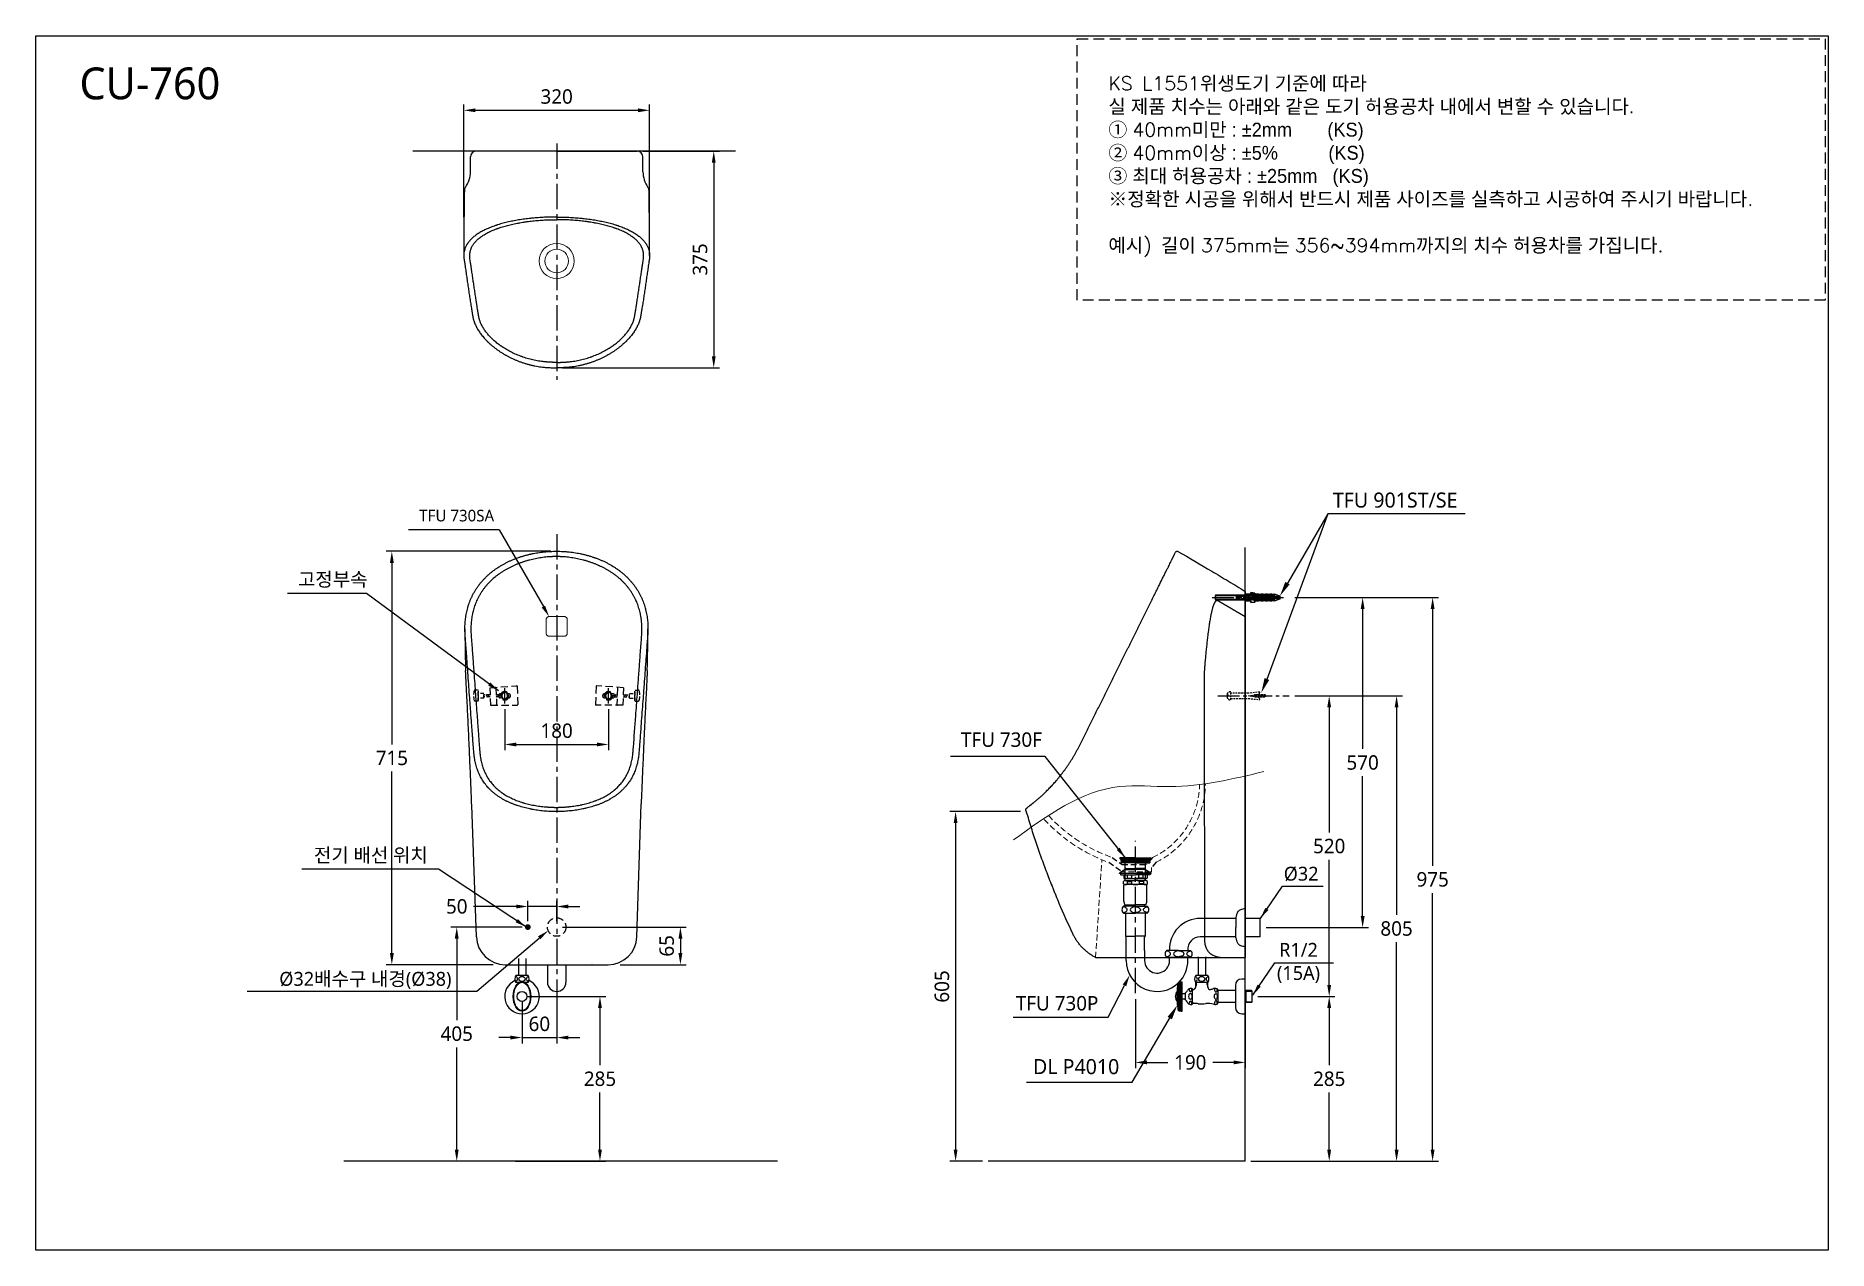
# Model space of a CAD drawing. Extents: x 229 to 3329, y -2295 to -195.
import ezdxf

# ---------------------------------------------------------------- set-up
doc = ezdxf.new("R2010")
doc.units = 0
doc.header["$LTSCALE"] = 500
doc.header["$MEASUREMENT"] = 0
for name, pattern in [('0.15mmDimensionLine', [0]), ('0.30mmSolid', [0]), ('CENTER', [2, 1.25, -0.25, 0.25, -0.25]), ('CENTER2', [1.125, 0.75, -0.125, 0.125, -0.125]), ('HIDDEN', [0.375, 0.25, -0.125]), ('HIDDEN2', [0.1875, 0.125, -0.0625])]:
    doc.linetypes.add(name, pattern=pattern)
doc.layers.get('0').update_dxf_attribs({"linetype": 'CONTINUOUS'})
doc.layers.get('DEFPOINTS').update_dxf_attribs({"linetype": 'CONTINUOUS'})
for name, color, linetype in [('1', 1, 'CONTINUOUS'), ('10', 7, 'CONTINUOUS'), ('2', 2, 'CONTINUOUS'), ('200', 7, 'CONTINUOUS'), ('3', 3, 'CONTINUOUS'), ('4', 4, 'CONTINUOUS'), ('5', 5, 'CONTINUOUS'), ('6', 6, 'CONTINUOUS'), ('CENTER', 2, 'CENTER'), ('THIN', 8, 'CONTINUOUS')]:
    doc.layers.add(name, color=color, linetype=linetype)
doc.layers.add('Base', color=172, linetype='0.30mmSolid', lineweight=0)
doc.styles.add('GHS', font='romans', dxfattribs={"bigfont": 'ghs'})
doc.styles.add('ROMANS', font='romans.shx')
doc.styles.get("Standard").update_dxf_attribs({"font": 'NanumGothic.ttf'})
doc.styles.add('굴림', font='NanumGothic.ttf')
doc.dimstyles.get("Standard").update_dxf_attribs({"dimtxt": 2.5, "dimasz": 2, "dimexe": 2, "dimexo": 1, "dimgap": 2, "dimtad": 1, "dimdec": 0, "dimlfac": 10, "dimrnd": 1, "dimzin": 0, "dimdsep": 46, "dimtxsty": 'Standard', "dimcen": 0, "dimclrt": 2, "dimadec": 0, "dimazin": 0, "dimtfac": 1, "dimtdec": 0, "dimtofl": 0, "dimtmove": 0, "dimatfit": 3, "dimfxl": 0, "dimtolj": 1, "dimtzin": 0, "dimarcsym": 0})
doc.dimstyles.new('Standard$0', dxfattribs={"dimtxt": 0.18, "dimasz": 0.18, "dimexe": 0.18, "dimexo": 0.0625, "dimgap": 0.09, "dimtad": 0, "dimtih": 1, "dimtoh": 1, "dimdec": 4, "dimzin": 0, "dimdsep": 46, "dimtxsty": 'Standard', "dimcen": 0.09, "dimadec": 0, "dimazin": 0, "dimtfac": 1, "dimtdec": 4, "dimtofl": 0, "dimtmove": 0, "dimatfit": 3, "dimfxl": 0, "dimtolj": 1, "dimtzin": 0, "dimarcsym": 0})

msp = doc.modelspace()

# ---------------------------------------------------------------- texts
at = {"insert": (304.36837, -250.15588), "char_height": 55, "width": 456.6456895, "attachment_point": 1, "style": 'GHS'}
msp.add_mtext('{\\fNanumGothic|b0|i0|c0|p50;CU-7\\fNanumGothic|b0|i0|c129|p50;60}', dxfattribs=at)
at = {"color": 0, "extrusion": (0, 0, -1), "insert": (2326.76347, -1166.47378, 0), "char_height": 1.799175, "attachment_point": 5, "text_direction": (0, -1, 0), "style": '굴림'}
msp.add_mtext('%%C12', dxfattribs=at)
at = {"layer": '1', "color": 2, "attachment_point": 5}
for s, insert, char_height in [('TFU 901ST/SE', (2580.06989, -998.41537), 26), ('\\A1;TFU 730F', (1899.10433, -1412.6787), 25), ('\\A1;TFU 730P', (1995.3479, -1868.61106), 25), ('DL P4010', (2028.28573, -1978.2413), 26)]:
    msp.add_mtext(s, dxfattribs=dict(at, insert=insert, char_height=char_height))
at = {"layer": '1', "color": 2, "insert": (1021.65036, -1015.12087), "char_height": 20, "width": 158.9510221, "attachment_point": 3}
msp.add_mtext('TFU 730SA', dxfattribs=at)
at = {"layer": '1', "color": 7, "char_height": 24, "attachment_point": 5}
for s, insert in [('%%C32', (2417.45421, -1644.94904)), ('R1/2\\P(15A)', (2412.89026, -1798.75081))]:
    msp.add_mtext(s, dxfattribs=dict(at, insert=insert))
at = {"layer": '2', "insert": (2084.02081, -421.65072), "char_height": 24, "attachment_point": 4, "style": 'ROMANS'}
msp.add_mtext('KS L1551{\\fGulim|b0|i0|c129|p50;위생도기 기준에 따라 \\P실 제품 치수는 아래와 같은 도기 허용공차 내에서 변할 수 있습니다. }\\P{\\fGulim|b0|i0|c129|p50;① }40mm{\\fGulim|b0|i0|c129|p50;미만 : ±2mm       (KS)} \\P{\\fGulim|b0|i0|c129|p50;② }40mm{\\fGulim|b0|i0|c129|p50;이상 : ±5%          (KS)}\\P{\\fGulim|b0|i0|c129|p50;③ 최대 허용공차 : ±25mm   (KS)}\\P{\\fGulim|b0|i0|c0|p50;※\\fGulim|b0|i0|c129|p50;정확한 시공을 위해서 반드시 제품 사이즈를 실측하고 시공하여 주시기 바랍니다}.\\P\\P{\\fGulim|b0|i0|c129|p50;예시}) {\\fGulim|b0|i0|c129|p50;길이 }375mm{\\fGulim|b0|i0|c129|p50;는 }356~394mm{\\fGulim|b0|i0|c129|p50;까지의 치수 허용차를 가집니다}.', dxfattribs=at)
at = {"layer": '3', "color": 2, "char_height": 24, "attachment_point": 9}
for s, insert, width in [('\\A1;고정부속', (802.72781, -1149.94147), 152.8525681), ('\\A1;Ø32배수구 내경(Ø38) ', (947.86864, -1843.56285), 388.902929)]:
    msp.add_mtext(s, dxfattribs=dict(at, insert=insert, width=width))
at = {"layer": '3', "color": 2, "insert": (906.92374, -1626.95031), "char_height": 24, "attachment_point": 9}
msp.add_mtext('\\A1;전기 배선 위치', dxfattribs=at)

# ---------------------------------------------------------------- blocks, each defined once
blk = doc.blocks.new('*D44')
at = {"layer": '1', "color": 3, "lineweight": -2}
for p, q in [((1119.9, -1086.8), (834.7, -1086.8)), ((844.7, -1106.8), (844.7, -1420.8)), ((844.7, -1781.8), (844.7, -1467.8)), ((1019.8, -1801.8), (834.7, -1801.8))]:
    blk.add_line(p, q, dxfattribs=at)
at = {"layer": '1', "color": 3}
for points in [[(841.4, -1106.8), (848.1, -1106.8), (844.7, -1086.8)], [(841.4, -1781.8), (848.1, -1781.8), (844.7, -1801.8)]]:
    blk.add_solid(points, dxfattribs=at)
at = {"layer": 'DEFPOINTS', "color": 0}
for p in [(1129.9, -1086.8), (844.7, -1801.8), (1029.8, -1801.8)]:
    blk.add_point(p, dxfattribs=at)
at = {"layer": '1', "color": 0, "insert": (844.7, -1444.3), "char_height": 25, "attachment_point": 5}
blk.add_mtext('\\A1;715', dxfattribs=at)
blk = doc.blocks.new('*D45')
at = {"layer": '1', "color": 3, "lineweight": -2}
for p, q in [((1039.9, -1359.8), (1039.9, -1430.9)), ((1219.4, -1359.8), (1219.4, -1430.9)), ((1059.9, -1420.9), (1199.4, -1420.9))]:
    blk.add_line(p, q, dxfattribs=at)
at = {"layer": '1', "color": 3}
for points in [[(1059.9, -1417.6), (1059.9, -1424.3), (1039.9, -1420.9)], [(1199.4, -1417.6), (1199.4, -1424.3), (1219.4, -1420.9)]]:
    blk.add_solid(points, dxfattribs=at)
at = {"layer": 'DEFPOINTS', "color": 0}
for p in [(1039.9, -1349.8), (1219.4, -1349.8), (1219.4, -1420.9)]:
    blk.add_point(p, dxfattribs=at)
at = {"layer": '1', "color": 2, "insert": (1129.7, -1397.3), "char_height": 25, "attachment_point": 5}
blk.add_mtext('\\A1;180', dxfattribs=at)
blk = doc.blocks.new('*D46')
at = {"layer": '1', "color": 3, "lineweight": -2}
for p, q in [((1932.3, -1537), (1809.8, -1537)), ((1819.8, -1557), (1819.8, -2121.8)), ((1866.1, -2141.8), (1809.8, -2141.8))]:
    blk.add_line(p, q, dxfattribs=at)
at = {"layer": '1', "color": 3}
for points in [[(1816.5, -1557), (1823.1, -1557), (1819.8, -1537)], [(1816.5, -2121.8), (1823.1, -2121.8), (1819.8, -2141.8)]]:
    blk.add_solid(points, dxfattribs=at)
at = {"layer": 'DEFPOINTS', "color": 0}
for p in [(1942.3, -1537), (1819.8, -2141.8), (1876.1, -2141.8)]:
    blk.add_point(p, dxfattribs=at)
at = {"layer": '1', "color": 2, "insert": (1796.2, -1839.4), "char_height": 25, "attachment_point": 5, "rotation": 90}
blk.add_mtext('\\A1;605', dxfattribs=at)
blk = doc.blocks.new('*D47')
at = {"layer": '1', "color": 3, "lineweight": -2}
for p, q in [((1059.9, -1701.1), (985.9, -1701.1)), ((1079.9, -1726.7), (1079.9, -1691.1)), ((1129.9, -1701.1), (1079.9, -1701.1)), ((1129.9, -1726.7), (1129.9, -1691.1)), ((1149.9, -1701.1), (1169.9, -1701.1))]:
    blk.add_line(p, q, dxfattribs=at)
at = {"layer": '1', "color": 3}
for points in [[(1059.9, -1697.8), (1059.9, -1704.5), (1079.9, -1701.1)], [(1149.9, -1697.8), (1149.9, -1704.5), (1129.9, -1701.1)]]:
    blk.add_solid(points, dxfattribs=at)
at = {"layer": 'DEFPOINTS', "color": 0}
for p in [(1079.9, -1701.1), (1079.9, -1736.7), (1129.9, -1736.7)]:
    blk.add_point(p, dxfattribs=at)
at = {"layer": '1', "color": 0, "insert": (957, -1701.1), "char_height": 25, "attachment_point": 5}
blk.add_mtext('\\A1;50', dxfattribs=at)
blk = doc.blocks.new('*D48')
at = {"layer": '1', "color": 3, "lineweight": -2}
for p, q in [((1139.9, -1736.7), (1353.8, -1736.7)), ((1343.8, -1756.7), (1343.8, -1781.8)), ((1239.8, -1801.8), (1353.8, -1801.8))]:
    blk.add_line(p, q, dxfattribs=at)
at = {"layer": '1', "color": 3}
for points in [[(1340.5, -1756.7), (1347.2, -1756.7), (1343.8, -1736.7)], [(1340.5, -1781.8), (1347.2, -1781.8), (1343.8, -1801.8)]]:
    blk.add_solid(points, dxfattribs=at)
at = {"layer": 'DEFPOINTS', "color": 0}
for p in [(1129.9, -1736.7), (1229.8, -1801.8), (1343.8, -1801.8)]:
    blk.add_point(p, dxfattribs=at)
at = {"layer": '1', "color": 2, "insert": (1320.2, -1769.2), "char_height": 25, "attachment_point": 5, "rotation": 90}
blk.add_mtext('\\A1;65', dxfattribs=at)
blk = doc.blocks.new('*D49')
at = {"layer": '1', "color": 3, "lineweight": -2}
for p, q in [((1129.9, -1840.4), (1129.9, -1937.8)), ((1069.9, -1864.7), (1069.9, -1937.8)), ((1049.9, -1927.8), (1029.9, -1927.8)), ((1069.9, -1927.8), (1129.9, -1927.8)), ((1149.9, -1927.8), (1169.9, -1927.8))]:
    blk.add_line(p, q, dxfattribs=at)
at = {"layer": '1', "color": 3}
for points in [[(1049.9, -1924.5), (1049.9, -1931.1), (1069.9, -1927.8)], [(1149.9, -1924.5), (1149.9, -1931.1), (1129.9, -1927.8)]]:
    blk.add_solid(points, dxfattribs=at)
at = {"layer": 'DEFPOINTS', "color": 0}
for p in [(1069.9, -1854.7), (1129.9, -1830.4), (1129.9, -1927.8)]:
    blk.add_point(p, dxfattribs=at)
at = {"layer": '1', "color": 2, "insert": (1099.9, -1904.2), "char_height": 25, "attachment_point": 5}
blk.add_mtext('\\A1;60', dxfattribs=at)
blk = doc.blocks.new('*D50')
at = {"layer": '1', "color": 3, "lineweight": -2}
for p, q in [((1079.9, -1856.7), (1214.7, -1856.7)), ((1204.7, -1876.7), (1204.7, -1975.6)), ((1204.7, -2121.8), (1204.7, -2022.9)), ((1058.6, -2141.8), (1214.7, -2141.8))]:
    blk.add_line(p, q, dxfattribs=at)
at = {"layer": '1', "color": 3}
for points in [[(1201.4, -1876.7), (1208, -1876.7), (1204.7, -1856.7)], [(1201.4, -2121.8), (1208, -2121.8), (1204.7, -2141.8)]]:
    blk.add_solid(points, dxfattribs=at)
at = {"layer": 'DEFPOINTS', "color": 0}
for p in [(1069.9, -1856.7), (1048.6, -2141.8), (1204.7, -2141.8)]:
    blk.add_point(p, dxfattribs=at)
at = {"layer": '1', "color": 0, "insert": (1204.7, -1999.2), "char_height": 25, "attachment_point": 5}
blk.add_mtext('\\A1;285', dxfattribs=at)
blk = doc.blocks.new('*D51')
at = {"layer": '1', "color": 3, "lineweight": -2}
for p, q in [((1069.9, -1736.7), (947, -1736.7)), ((957, -1756.7), (957, -1897.6)), ((957, -2121.8), (957, -1944.8)), ((1038.6, -2141.8), (947, -2141.8))]:
    blk.add_line(p, q, dxfattribs=at)
at = {"layer": '1', "color": 3}
for points in [[(953.6, -1756.7), (960.3, -1756.7), (957, -1736.7)], [(953.6, -2121.8), (960.3, -2121.8), (957, -2141.8)]]:
    blk.add_solid(points, dxfattribs=at)
at = {"layer": 'DEFPOINTS', "color": 0}
for p in [(1079.9, -1736.7), (957, -2141.8), (1048.6, -2141.8)]:
    blk.add_point(p, dxfattribs=at)
at = {"layer": '1', "color": 0, "insert": (957, -1921.2), "char_height": 25, "attachment_point": 5}
blk.add_mtext('\\A1;405', dxfattribs=at)
blk = doc.blocks.new('*D52')
at = {"layer": '1', "color": 3, "lineweight": -2}
for p, q in [((2130.7, -1861.1), (2130.7, -1980.8)), ((2320.7, -1861.1), (2320.7, -1980.8)), ((2150.7, -1970.8), (2186.7, -1970.8)), ((2300.7, -1970.8), (2264.7, -1970.8))]:
    blk.add_line(p, q, dxfattribs=at)
at = {"layer": '1', "color": 3}
for points in [[(2150.7, -1967.4), (2150.7, -1974.1), (2130.7, -1970.8)], [(2300.7, -1967.4), (2300.7, -1974.1), (2320.7, -1970.8)]]:
    blk.add_solid(points, dxfattribs=at)
at = {"layer": 'DEFPOINTS', "color": 0}
for p in [(2130.7, -1851.1), (2320.7, -1851.1), (2320.7, -1970.8)]:
    blk.add_point(p, dxfattribs=at)
at = {"layer": '1', "color": 0, "insert": (2225.7, -1970.8), "char_height": 25, "attachment_point": 5}
blk.add_mtext('\\A1;190', dxfattribs=at)
blk = doc.blocks.new('*D53')
at = {"layer": '1', "color": 3, "lineweight": -2}
for p, q in [((2342.6, -1856.7), (2476, -1856.7)), ((2466, -1876.7), (2466, -1975.6)), ((2466, -2121.8), (2466, -2022.9)), ((2330.7, -2141.8), (2476, -2141.8))]:
    blk.add_line(p, q, dxfattribs=at)
at = {"layer": '1', "color": 3}
for points in [[(2462.6, -1876.7), (2469.3, -1876.7), (2466, -1856.7)], [(2462.6, -2121.8), (2469.3, -2121.8), (2466, -2141.8)]]:
    blk.add_solid(points, dxfattribs=at)
at = {"layer": 'DEFPOINTS', "color": 0}
for p in [(2332.6, -1856.7), (2466, -1856.7), (2320.7, -2141.8)]:
    blk.add_point(p, dxfattribs=at)
at = {"layer": '1', "color": 0, "insert": (2466, -1999.2), "char_height": 25, "attachment_point": 5}
blk.add_mtext('\\A1;285', dxfattribs=at)
blk = doc.blocks.new('*D54')
at = {"layer": '1', "color": 3, "lineweight": -2}
for p, q in [((2406.7, -1336.8), (2476, -1336.8)), ((2466, -1356.8), (2466, -1573.1)), ((2466, -1836.7), (2466, -1620.4)), ((2342.6, -1856.7), (2476, -1856.7))]:
    blk.add_line(p, q, dxfattribs=at)
at = {"layer": '1', "color": 3}
for points in [[(2462.6, -1356.8), (2469.3, -1356.8), (2466, -1336.8)], [(2462.6, -1836.7), (2469.3, -1836.7), (2466, -1856.7)]]:
    blk.add_solid(points, dxfattribs=at)
at = {"layer": 'DEFPOINTS', "color": 0}
for p in [(2396.7, -1336.8), (2332.6, -1856.7), (2466, -1856.7)]:
    blk.add_point(p, dxfattribs=at)
at = {"layer": '1', "color": 0, "insert": (2466, -1596.7), "char_height": 25, "attachment_point": 5}
blk.add_mtext('\\A1;520', dxfattribs=at)
blk = doc.blocks.new('*D55')
at = {"layer": '1', "color": 3, "lineweight": -2}
for p, q in [((2406.4, -1166.8), (2533.8, -1166.8)), ((2523.8, -1186.8), (2523.8, -1428.7)), ((2523.8, -1717.7), (2523.8, -1475.8)), ((2356.8, -1737.7), (2533.8, -1737.7))]:
    blk.add_line(p, q, dxfattribs=at)
at = {"layer": '1', "color": 3}
for points in [[(2520.5, -1186.8), (2527.2, -1186.8), (2523.8, -1166.8)], [(2520.5, -1717.7), (2527.2, -1717.7), (2523.8, -1737.7)]]:
    blk.add_solid(points, dxfattribs=at)
at = {"layer": 'DEFPOINTS', "color": 0}
for p in [(2396.4, -1166.8), (2346.8, -1737.7), (2523.8, -1737.7)]:
    blk.add_point(p, dxfattribs=at)
at = {"layer": '1', "color": 0, "insert": (2523.8, -1452.2), "char_height": 25, "attachment_point": 5}
blk.add_mtext('\\A1;570', dxfattribs=at)
blk = doc.blocks.new('*D56')
at = {"layer": '1', "color": 3, "lineweight": -2}
for p, q in [((2406.7, -1336.8), (2592.5, -1336.8)), ((2582.5, -1356.8), (2582.5, -1715.7)), ((2582.5, -2121.8), (2582.5, -1762.9)), ((2330.7, -2141.8), (2592.5, -2141.8))]:
    blk.add_line(p, q, dxfattribs=at)
at = {"layer": '1', "color": 3}
for points in [[(2579.2, -1356.8), (2585.9, -1356.8), (2582.5, -1336.8)], [(2579.2, -2121.8), (2585.9, -2121.8), (2582.5, -2141.8)]]:
    blk.add_solid(points, dxfattribs=at)
at = {"layer": 'DEFPOINTS', "color": 0}
for p in [(2396.7, -1336.8), (2582.5, -1336.8), (2320.7, -2141.8)]:
    blk.add_point(p, dxfattribs=at)
at = {"layer": '1', "color": 0, "insert": (2582.5, -1739.3), "char_height": 25, "attachment_point": 5}
blk.add_mtext('\\A1;805', dxfattribs=at)
blk = doc.blocks.new('*D57')
at = {"layer": '1', "color": 3, "lineweight": -2}
for p, q in [((2406.4, -1166.8), (2654.9, -1166.8)), ((2644.9, -1186.8), (2644.9, -1630.7)), ((2644.9, -2121.8), (2644.9, -1677.9)), ((2330.7, -2141.8), (2654.9, -2141.8))]:
    blk.add_line(p, q, dxfattribs=at)
at = {"layer": '1', "color": 3}
for points in [[(2641.5, -1186.8), (2648.2, -1186.8), (2644.9, -1166.8)], [(2641.5, -2121.8), (2648.2, -2121.8), (2644.9, -2141.8)]]:
    blk.add_solid(points, dxfattribs=at)
at = {"layer": 'DEFPOINTS', "color": 0}
for p in [(2396.4, -1166.8), (2320.7, -2141.8), (2644.9, -2141.8)]:
    blk.add_point(p, dxfattribs=at)
at = {"layer": '1', "color": 0, "insert": (2644.9, -1654.3), "char_height": 25, "attachment_point": 5}
blk.add_mtext('\\A1;975', dxfattribs=at)
blk = doc.blocks.new('*D58')
at = {"layer": '1', "color": 3, "lineweight": -2}
for p, q in [((1278.9, -394.9), (1411.5, -394.9)), ((1401.5, -414.9), (1401.5, -749.6)), ((1139.8, -769.6), (1411.5, -769.6))]:
    blk.add_line(p, q, dxfattribs=at)
at = {"layer": '1', "color": 3}
for points in [[(1398.2, -414.9), (1404.8, -414.9), (1401.5, -394.9)], [(1398.2, -749.6), (1404.8, -749.6), (1401.5, -769.6)]]:
    blk.add_solid(points, dxfattribs=at)
at = {"layer": 'DEFPOINTS', "color": 0}
for p in [(1268.9, -394.9), (1129.8, -769.6), (1401.5, -769.6)]:
    blk.add_point(p, dxfattribs=at)
at = {"layer": '1', "color": 2, "insert": (1377.9, -582.2), "char_height": 25, "attachment_point": 5, "rotation": 90}
blk.add_mtext('\\A1;375', dxfattribs=at)
blk = doc.blocks.new('*D59')
at = {"layer": '1', "color": 3, "lineweight": -2}
for p, q in [((969.4, -509.1), (969.4, -314.2)), ((989.4, -324.2), (1270.3, -324.2)), ((1290.3, -509.1), (1290.3, -314.2))]:
    blk.add_line(p, q, dxfattribs=at)
at = {"layer": '1', "color": 3}
for points in [[(989.4, -320.8), (989.4, -327.5), (969.4, -324.2)], [(1270.3, -320.8), (1270.3, -327.5), (1290.3, -324.2)]]:
    blk.add_solid(points, dxfattribs=at)
at = {"layer": 'DEFPOINTS', "color": 0}
for p in [(1290.3, -324.2), (969.4, -519.1), (1290.3, -519.1)]:
    blk.add_point(p, dxfattribs=at)
at = {"layer": '1', "color": 2, "insert": (1129.8, -300.5), "char_height": 25, "attachment_point": 5}
blk.add_mtext('\\A1;320', dxfattribs=at)

# ---------------------------------------------------------------- dimensions: what is measured, and where the dimension line sits
at = {"layer": '1', "color": 2}
dim = msp.add_linear_dim(base=(1290.26572, -324.15902), p1=(969.40322, -519.10378), p2=(1290.26572, -519.10378), text='320', dimstyle='Standard$0', override={"dimtxt": 25, "dimasz": 20, "dimexe": 10, "dimexo": 10, "dimgap": 10, "dimtad": 1, "dimtih": 0, "dimtoh": 0, "dimrnd": 1, "dimzin": 8, "dimcen": 0, "dimclrd": 3, "dimclre": 3, "dimclrt": 2, "dimtofl": 1, "dimarcsym": 1}, dxfattribs=at)
dim.commit()
dim.dimension.update_dxf_attribs({"geometry": '*D59', "text_midpoint": (1129.83447, -324.15902), "dimtype": 160})
for base, p1, p2, override, picture, middle in [((1401.51197, -769.57225), (1268.87103, -394.87299), (1129.83447, -769.57225), {"dimtxt": 25, "dimasz": 20, "dimexe": 10, "dimexo": 10, "dimgap": 10, "dimtad": 1, "dimtih": 0, "dimtoh": 0, "dimrnd": 1, "dimzin": 8, "dimcen": 0, "dimclrd": 3, "dimclre": 3, "dimclrt": 2, "dimtofl": 1, "dimarcsym": 1}, '*D58', (1377.88536, -582.22262)), ((1819.78994, -2141.79023), (1942.34489, -1536.99449), (1876.07117, -2141.79023), {"dimtxt": 25, "dimasz": 20, "dimexe": 10, "dimexo": 10, "dimgap": 10, "dimtad": 1, "dimtih": 0, "dimtoh": 0, "dimrnd": 1, "dimzin": 8, "dimcen": 0, "dimclrd": 3, "dimclre": 3, "dimclrt": 2, "dimtofl": 1, "dimarcsym": 1}, '*D46', (1796.18121, -1839.39236)), ((1343.849878, -1801.790363), (1129.858484, -1736.685612), (1229.822541, -1801.790363), {"dimtxt": 25, "dimasz": 20, "dimexe": 10, "dimexo": 10, "dimgap": 10, "dimtad": 1, "dimtih": 0, "dimtoh": 0, "dimrnd": 1, "dimzin": 8, "dimcen": 0, "dimclrd": 3, "dimclre": 3, "dimclrt": 2, "dimtofl": 1, "dimarcsym": 1}, '*D48', (1320.241151, -1769.237987)), ((1204.68389, -2141.79023), (1069.85848, -1856.697), (1048.55828, -2141.79023), {"dimtxt": 25, "dimasz": 20, "dimexe": 10, "dimexo": 10, "dimgap": 10, "dimdec": 0, "dimzin": 8, "dimclrd": 3, "dimclre": 3, "dimtofl": 1, "dimarcsym": 1}, '*D50', (1204.68389, -1999.24362))]:
    dim = msp.add_linear_dim(base=base, p1=p1, p2=p2, angle=90, dimstyle='Standard$0', override=override, dxfattribs=at)
    dim.commit()
    dim.dimension.update_dxf_attribs({"geometry": picture, "text_midpoint": middle})
for base, p1, p2, override, picture, middle in [((844.74314, -1801.79023), (1129.85848, -1086.79023), (1029.79265, -1801.79023), {"dimtxt": 25, "dimasz": 20, "dimexe": 10, "dimexo": 10, "dimgap": 10, "dimdec": 0, "dimzin": 8, "dimclrd": 3, "dimclre": 3, "dimtofl": 1, "dimarcsym": 1}, '*D44', (844.74314, -1444.2903)), ((2644.88005, -2141.79023), (2396.41216, -1166.79023), (2320.68013, -2141.79023), {"dimtxt": 25, "dimasz": 20, "dimexe": 10, "dimexo": 10, "dimgap": 10, "dimzin": 8, "dimclrd": 3, "dimclre": 3, "dimtofl": 1, "dimarcsym": 1}, '*D57', (2644.88005, -1654.29023)), ((2582.52802, -1336.79023), (2320.68013, -2141.79023), (2396.70147, -1336.79023), {"dimtxt": 25, "dimasz": 20, "dimexe": 10, "dimexo": 10, "dimgap": 10, "dimzin": 8, "dimclrd": 3, "dimclre": 3, "dimtofl": 1, "dimarcsym": 1}, '*D56', (2582.52802, -1739.29023)), ((2465.96562, -1856.69732), (2396.70147, -1336.79023), (2332.55585, -1856.69732), {"dimtxt": 25, "dimasz": 20, "dimexe": 10, "dimexo": 10, "dimgap": 10, "dimdec": 0, "dimzin": 8, "dimclrd": 3, "dimclre": 3, "dimtofl": 1, "dimarcsym": 1}, '*D54', (2465.96562, -1596.74378)), ((956.9513, -2141.79023), (1079.85848, -1736.68561), (1048.55828, -2141.79023), {"dimtxt": 25, "dimasz": 20, "dimexe": 10, "dimexo": 10, "dimgap": 10, "dimdec": 0, "dimzin": 8, "dimclrd": 3, "dimclre": 3, "dimtofl": 1, "dimarcsym": 1}, '*D51', (956.9513, -1921.197)), ((2465.96562, -1856.69732), (2320.68013, -2141.79023), (2332.55585, -1856.69732), {"dimtxt": 25, "dimasz": 20, "dimexe": 10, "dimexo": 10, "dimgap": 10, "dimdec": 0, "dimzin": 8, "dimclrd": 3, "dimclre": 3, "dimtofl": 1, "dimarcsym": 1}, '*D53', (2465.96562, -1999.24378))]:
    dim = msp.add_linear_dim(base=base, p1=p1, p2=p2, angle=90, dimstyle='Standard$0', override=override, dxfattribs=at)
    dim.commit()
    dim.dimension.update_dxf_attribs({"geometry": picture, "text_midpoint": middle, "dimtype": 160})
dim = msp.add_linear_dim(base=(2523.8412, -1737.68561), p1=(2396.41216, -1166.79023), p2=(2346.77208, -1737.68561), angle=90, text='570', dimstyle='Standard$0', override={"dimtxt": 25, "dimasz": 20, "dimexe": 10, "dimexo": 10, "dimgap": 10, "dimdec": 0, "dimzin": 8, "dimclrd": 3, "dimclre": 3, "dimtofl": 1, "dimarcsym": 1}, dxfattribs=at)
dim.commit()
dim.dimension.update_dxf_attribs({"geometry": '*D55', "text_midpoint": (2523.8412, -1452.23792), "dimtype": 160})
dim = msp.add_linear_dim(base=(1219.38467, -1420.93573), p1=(1039.92121, -1349.79023), p2=(1219.38467, -1349.79023), text='180', dimstyle='Standard', override={"dimtxt": 25, "dimasz": 20, "dimexe": 10, "dimexo": 10, "dimgap": 10, "dimdec": 4, "dimlfac": 1, "dimzin": 8, "dimclrd": 3, "dimclre": 3, "dimtdec": 4, "dimtofl": 1, "dimarcsym": 1}, dxfattribs=at)
dim.commit()
dim.dimension.update_dxf_attribs({"geometry": '*D45', "text_midpoint": (1129.65294, -1397.327)})
dim = msp.add_linear_dim(base=(1079.85848, -1701.1206), p1=(1129.85848, -1736.68561), p2=(1079.85848, -1736.68561), dimstyle='Standard$0', override={"dimtxt": 25, "dimasz": 20, "dimexe": 10, "dimexo": 10, "dimgap": 10, "dimzin": 8, "dimclrd": 3, "dimclre": 3, "dimtofl": 1, "dimarcsym": 1}, dxfattribs=at)
dim.commit()
dim.dimension.update_dxf_attribs({"geometry": '*D47', "text_midpoint": (956.96671, -1701.1206), "dimtype": 160})
for base, p1, p2, dimstyle, override, picture, middle in [((1129.85848, -1927.79222), (1069.85848, -1854.697), (1129.85848, -1830.44809), 'Standard', {"dimtxt": 25, "dimasz": 20, "dimexe": 10, "dimexo": 10, "dimgap": 10, "dimdec": 4, "dimlfac": 1, "dimzin": 8, "dimclrd": 3, "dimclre": 3, "dimtdec": 4, "dimtofl": 1, "dimarcsym": 1}, '*D49', (1099.85848, -1904.18349)), ((2320.68013, -1970.76099), (2130.68013, -1851.0604), (2320.68013, -1851.0604), 'Standard$0', {"dimtxt": 25, "dimasz": 20, "dimexe": 10, "dimexo": 10, "dimgap": 10, "dimzin": 8, "dimclrd": 3, "dimclre": 3, "dimtofl": 1, "dimarcsym": 1}, '*D52', (2225.68013, -1970.76099))]:
    dim = msp.add_linear_dim(base=base, p1=p1, p2=p2, dimstyle=dimstyle, override=override, dxfattribs=at)
    dim.commit()
    dim.dimension.update_dxf_attribs({"geometry": picture, "text_midpoint": middle})

# ---------------------------------------------------------------- linework, layer by layer
at = {"color": 0}
for p, q in [((2269.38013, -1162.89023), (2268.68013, -1163.59023)), ((2268.68013, -1163.59023), (2268.68013, -1169.99023)), ((2268.68013, -1169.99023), (2269.38013, -1170.69023)), ((2306.38013, -1162.89023), (2269.38013, -1162.89023)), ((2269.38013, -1162.89023), (2269.38013, -1170.69023)), ((2269.38013, -1170.69023), (2306.38013, -1170.69023)), ((2305.68013, -1170.69023), (2305.68013, -1162.89023)), ((2306.38013, -1162.89023), (2306.48013, -1162.79023)), ((2306.48013, -1170.79023), (2306.38013, -1170.69023)), ((2319.48293, -1162.79023), (2306.48013, -1162.79023)), ((2306.48013, -1170.79023), (2319.48293, -1170.79023)), ((2307.84989, -1163.83896), (2317.84989, -1169.7415)), ((2317.84989, -1163.83896), (2307.84989, -1169.7415)), ((2307.84989, -1163.83896), (2317.84989, -1163.83896)), ((2307.84989, -1169.7415), (2307.84989, -1163.83896)), ((2307.84989, -1169.7415), (2317.84989, -1169.7415)), ((2317.84989, -1163.83896), (2308.05919, -1163.83896)), ((2317.84989, -1163.83896), (2317.84989, -1169.7415)), ((2320.68013, -1163.59023), (2319.48293, -1162.79023)), ((2320.68013, -1169.99023), (2319.48293, -1170.79023)), ((2366.68013, -1163.59023), (2320.68013, -1163.59023)), ((2320.68013, -1169.99023), (2320.68013, -1163.59023)), ((2366.68013, -1169.99023), (2320.68013, -1169.99023)), ((2320.95965, -1171.04023), (2320.86958, -1169.99023)), ((2320.9382, -1170.79023), (2321.02985, -1170.79023)), ((2323.3465, -1162.54023), (2320.95965, -1171.04023)), ((2323.43658, -1163.59023), (2323.3465, -1162.54023)), ((2324.07568, -1171.04023), (2323.98561, -1169.99023)), ((2326.46254, -1162.54023), (2324.07568, -1171.04023)), ((2326.55261, -1163.59023), (2326.46254, -1162.54023)), ((2327.19172, -1171.04023), (2327.10164, -1169.99023)), ((2329.57857, -1162.54023), (2327.19172, -1171.04023)), ((2329.57857, -1162.54023), (2327.19172, -1171.04023)), ((2329.66865, -1163.59023), (2329.57857, -1162.54023)), ((2330.30775, -1171.04023), (2330.21768, -1169.99023)), ((2332.6946, -1162.54023), (2330.30775, -1171.04023)), ((2332.78468, -1163.59023), (2332.6946, -1162.54023)), ((2333.42379, -1171.04023), (2333.33371, -1169.99023)), ((2335.81064, -1162.54023), (2333.42379, -1171.04023)), ((2335.90071, -1163.59023), (2335.81064, -1162.54023)), ((2336.53982, -1171.04023), (2336.44975, -1169.99023)), ((2338.92667, -1162.54023), (2336.53982, -1171.04023)), ((2338.92667, -1162.54023), (2336.53982, -1171.04023)), ((2339.01675, -1163.59023), (2338.92667, -1162.54023)), ((2339.65586, -1171.04023), (2339.56578, -1169.99023)), ((2342.04271, -1162.54023), (2339.65586, -1171.04023)), ((2342.13278, -1163.59023), (2342.04271, -1162.54023)), ((2342.77189, -1171.04023), (2342.68181, -1169.99023)), ((2345.15874, -1162.54023), (2342.77189, -1171.04023)), ((2345.24882, -1163.59023), (2345.15874, -1162.54023)), ((2345.88792, -1171.04023), (2345.79785, -1169.99023)), ((2348.27478, -1162.54023), (2345.88792, -1171.04023)), ((2348.27478, -1162.54023), (2345.88792, -1171.04023)), ((2348.36485, -1163.59023), (2348.27478, -1162.54023)), ((2349.00396, -1171.04023), (2348.91388, -1169.99023)), ((2351.39081, -1162.54023), (2349.00396, -1171.04023)), ((2351.48089, -1163.59023), (2351.39081, -1162.54023)), ((2352.11999, -1171.04023), (2352.02992, -1169.99023)), ((2354.50684, -1162.54023), (2352.11999, -1171.04023)), ((2354.59692, -1163.59023), (2354.50684, -1162.54023)), ((2355.23603, -1171.04023), (2355.14595, -1169.99023)), ((2357.62288, -1162.54023), (2355.23603, -1171.04023)), ((2357.62288, -1162.54023), (2355.23603, -1171.04023)), ((2357.71295, -1163.59023), (2357.62288, -1162.54023)), ((2358.35206, -1171.04023), (2358.26198, -1169.99023)), ((2360.73891, -1162.54023), (2358.35206, -1171.04023)), ((2360.82899, -1163.59023), (2360.73891, -1162.54023)), ((2361.46809, -1171.04023), (2361.37802, -1169.99023)), ((2363.85495, -1162.54023), (2361.46809, -1171.04023)), ((2363.94502, -1163.59023), (2363.85495, -1162.54023)), ((2364.58413, -1171.04023), (2364.49405, -1169.99023)), ((2366.97098, -1162.54023), (2364.58413, -1171.04023)), ((2366.68013, -1163.59023), (2373.68013, -1166.79023)), ((2373.68013, -1166.79023), (2366.68013, -1169.99023)), ((2367.06106, -1163.59023), (2366.97098, -1162.54023)), ((2367.89381, -1170.35062), (2367.80373, -1169.30062)), ((2369.73252, -1163.80265), (2367.89381, -1170.35062)), ((2369.8226, -1164.85265), (2369.73252, -1163.80265)), ((2371.46875, -1168.71636), (2371.37868, -1167.66636)), ((2372.49406, -1165.06507), (2371.46875, -1168.71636)), ((2372.58413, -1166.11507), (2372.49406, -1165.06507))]:
    msp.add_line(p, q, dxfattribs=at)
at = {"linetype": 'HIDDEN2', "ltscale": 0.2}
for p, q in [((1014.28122, -1322.77988), (1060.34375, -1319.34183)), ((1014.28122, -1322.77988), (1015.53478, -1353.20406)), ((1024.80583, -1323.161), (1025.99236, -1351.95841)), ((1061.47101, -1320.34569), (1062.76487, -1351.74788)), ((1198.29547, -1320.34569), (1197.00161, -1351.74788)), ((1245.48526, -1322.77988), (1199.42273, -1319.34183)), ((1234.96065, -1323.161), (1233.77412, -1351.95841)), ((1245.48526, -1322.77988), (1244.2317, -1353.20406)), ((1015.53478, -1353.20406), (1061.72401, -1352.84108)), ((1033.50747, -1333.11523), (1032.73162, -1333.11523)), ((1033.50747, -1340.46523), (1032.73162, -1340.46523)), ((1046.38162, -1333.11523), (1046.23804, -1333.11523)), ((1046.38162, -1340.46523), (1046.23804, -1340.46523)), ((1244.2317, -1353.20406), (1198.04247, -1352.84108)), ((1212.92427, -1333.11523), (1213.06784, -1333.11523)), ((1212.92427, -1340.46523), (1213.06784, -1340.46523)), ((1225.79842, -1333.11523), (1226.57427, -1333.11523)), ((1225.79842, -1340.46523), (1226.57427, -1340.46523))]:
    msp.add_line(p, q, dxfattribs=at)
at = {"linetype": 'HIDDEN', "lineweight": 0, "ltscale": 0.08}
for p, q in [((2061.99203, -1789.58437), (2072.80818, -1620.26359)), ((2158.73778, -1633.86332), (2158.73778, -1641.05984))]:
    msp.add_line(p, q, dxfattribs=at)
at = {"color": 0, "linetype": 'HIDDEN', "ltscale": 0.08}
msp.add_line((2107.86018, -1628.73141), (2149.96578, -1628.73141), dxfattribs=at)
at = {"color": 0, "linetype": 'HIDDEN', "lineweight": 0, "ltscale": 0.08}
msp.add_line((2158.73778, -1641.05984), (2107.89728, -1641.05984), dxfattribs=at)
at = {"color": 4}
msp.add_line((2320.68013, -1770.18561), (2320.68013, -1705.18561), dxfattribs=at)
at = {"lineweight": -3}
msp.add_line((2061.99203, -1789.58437), (2320.68013, -1789.58437), dxfattribs=at)
at = {"linetype": 'HIDDEN2', "ltscale": 0.2}
for points in [[(1039.89699, -1343.44464), (1034.14621, -1340.12443), (1034.14621, -1333.45604), (1039.89699, -1330.13583)], [(1039.89699, -1343.44464), (1045.64776, -1340.12443), (1045.64776, -1333.45604), (1039.89699, -1330.13583)], [(1219.4089, -1343.44464), (1213.65813, -1340.12443), (1213.65813, -1333.45604), (1219.4089, -1330.13583)], [(1219.4089, -1343.44464), (1225.15967, -1340.12443), (1225.15967, -1333.45604), (1219.4089, -1330.13583)]]:
    msp.add_lwpolyline(points, dxfattribs=at)
at = {"color": 7, "linetype": 'HIDDEN2', "ltscale": 0.05}
msp.add_lwpolyline([(2295.68013, -1343.87954), (2295.68013, -1329.70093, 0.3163168315), (2289.00943, -1334.39023), (2290.7923, -1334.39023), (2290.7923, -1339.19023), (2289.00943, -1339.19023, 0.3163168315)], format="xyb", close=True, dxfattribs=at)
for points in [[(2295.68013, -1341.29023), (2321.09233, -1341.29023), (2326.16444, -1341.29023), (2345.78368, -1343.42693), (2345.45394, -1339.92208), (2326.16444, -1336.79023), (2345.45394, -1333.3958), (2346.11341, -1330.25352), (2326.16444, -1332.29023), (2321.09233, -1332.29023), (2295.68013, -1332.29023)], [(2337.25091, -1338.59023), (2355.77527, -1338.59023), (2355.72664, -1334.99023), (2336.39328, -1334.99023)]]:
    msp.add_lwpolyline(points, dxfattribs=at)
at = {"const_width": 5}
msp.add_lwpolyline([(1077.35848, -1736.68561, 1), (1082.35848, -1736.68561, 1)], format="xyb", close=True, dxfattribs=at)
at = {"linetype": 'HIDDEN2', "ltscale": 0.2}
for centre, radius, start, end in [((1023.75672, -1323.20423), 1.05, 2.35941167, 93.79150786), ((1039.92121, -1336.79023), 7.35, 90.1888703, 269.8111297), ((1039.92121, -1336.79023), 4.9875, 90.27833578, 269.72166422), ((1039.87276, -1336.79023), 7.35, 270.1888703, 89.8111297), ((1039.87276, -1336.79023), 4.9875, 270.27833578, 89.72166422), ((1060.4219, -1320.38892), 1.05, 2.35941167, 94.2685641), ((1199.34458, -1320.38892), 1.05, 85.7314359, 177.64058833), ((1219.43313, -1336.79023), 7.35, 90.1888703, 269.8111297), ((1219.43313, -1336.79023), 4.9875, 90.27833578, 269.72166422), ((1219.38467, -1336.79023), 7.35, 270.1888703, 89.8111297), ((1219.38467, -1336.79023), 4.9875, 270.27833578, 89.72166422), ((1236.00976, -1323.20423), 1.05, 86.20849214, 177.64058833), ((1024.94325, -1352.00164), 1.05, 270.92731549, 2.35941167), ((1032.73162, -1336.79023), 3.675, 90, 180), ((1032.73162, -1336.79023), 3.675, 180, 270), ((1046.38162, -1336.79023), 3.675, 270, 90), ((1061.71576, -1351.79111), 1.05, 270.45025924, 2.35941167), ((1198.05072, -1351.79111), 1.05, 177.64058833, 269.54974076), ((1212.92427, -1336.79023), 3.675, 90, 270), ((1226.57427, -1336.79023), 3.675, 0, 90), ((1226.57427, -1336.79023), 3.675, 270, 0), ((1234.82323, -1352.00164), 1.05, 177.64058833, 269.07268451)]:
    msp.add_arc(centre, radius, start, end, dxfattribs=at)
at = {"linetype": 'HIDDEN', "lineweight": 0, "ltscale": 0.08}
for centre, radius, start, end in [((2098.96658, -1487.54168), 142.83876, 295.51420185, 358.92972395), ((2098.96658, -1487.54168), 152.83876, 296.31989913, 358.92972395), ((2182.25887, -1357.83145), 274.34149, 222.66698791, 250.50844345), ((2182.25887, -1357.83145), 284.34149, 222.66698791, 249.13315609)]:
    msp.add_arc(centre, radius, start, end, dxfattribs=at)
at = {"layer": '1'}
for p, q in [((1439.33811, -394.87299), (881.10822, -394.87299)), ((1511.62109, -2141.79023), (761.62109, -2141.79023)), ((2320.68013, -2141.79023), (1876.07117, -2141.79023))]:
    msp.add_line(p, q, dxfattribs=at)
at = {"layer": '1', "color": 7}
for p, q in [((1129.83447, -394.87299), (990.79791, -394.87299)), ((1129.83447, -394.87299), (1268.87103, -394.87299)), ((980.63597, -430.53416), (980.79811, -404.80996)), ((1279.03297, -430.53416), (1278.87083, -404.80996)), ((991.01055, -1753.56289), (982.92556, -1525.65823)), ((1268.70642, -1753.56289), (1275.92956, -1523.74202)), ((1040.97909, -1801.79024), (1218.73788, -1801.79024))]:
    msp.add_line(p, q, dxfattribs=at)
at = {"layer": '1', "linetype": 'CENTER', "ltscale": 0.07}
for p, q in [((1129.83447, -381.44908), (1129.83447, -790.08642)), ((1129.85848, -1057.15496), (1129.85848, -1911.30787)), ((1039.92121, -1349.79023), (1039.92121, -1323.79023)), ((1219.38467, -1349.79023), (1219.38467, -1323.79023))]:
    msp.add_line(p, q, dxfattribs=at)
at = {"layer": '1', "color": 3}
for p, q in [((2463.87422, -1022.19264), (2356.21849, -1312.9941)), ((2463.87422, -1022.19264), (2390.7414, -1147.10312)), ((2701.27163, -1022.19264), (2463.87422, -1022.19264)), ((1030.32728, -1049.99762), (873.60901, -1049.99762)), ((1030.32728, -1049.99762), (1106.75692, -1182.37763)), ((2083.64988, -1892.3092), (2111.88118, -1837.49796)), ((2125.40099, -2004.82088), (2193.23002, -1888.96924)), ((1919.63633, -1892.3092), (2083.64988, -1892.3092)), ((1942.60782, -2004.82088), (2125.40099, -2004.82088))]:
    msp.add_line(p, q, dxfattribs=at)
at = {"layer": '1', "color": 1}
msp.add_line((2320.68013, -2141.79023), (2320.68013, -1080.47127), dxfattribs=at)
at = {"layer": '1', "color": 1, "linetype": 'CENTER2', "ltscale": 0.1}
for p, q in [((2263.8172, -1166.79023), (2387.05977, -1166.79023)), ((2273.45889, -1336.79023), (2396.70147, -1336.79023))]:
    msp.add_line(p, q, dxfattribs=at)
at = {"layer": '1', "color": 7, "linetype": 'HIDDEN', "lineweight": 0, "ltscale": 5}
for points in [[(1111.75692, -1228.88233), (1111.75692, -1204.69814)], [(1116.75692, -1199.69814), (1142.96005, -1199.69814)], [(1147.96005, -1204.69814), (1147.96005, -1228.88233)], [(1142.96005, -1233.88233), (1116.75692, -1233.88233)]]:
    msp.add_lwpolyline(points, dxfattribs=at)
at = {"layer": '1', "color": 0, "linetype": 'HIDDEN', "ltscale": 0.1}
msp.add_circle((1129.85848, -1736.68561), 16, dxfattribs=at)
at = {"layer": '1', "color": 7}
for centre, radius, start, end in [((990.79791, -404.87299), 10, 90, 179.63886564), ((1268.87103, -404.87299), 10, 0.36113436, 90), ((933.91008, -430.38531), 46.72613, 324.59185737, 359.81748315), ((1325.75886, -430.38531), 46.72613, 180.18251685, 215.40814263), ((7906.28346, -583.05072), 6937.17498, 179.00907822, 179.934600763), ((980.14445, -463.25226), 10, 144.59185737, 179.00907822), ((1279.52449, -463.25226), 10, 0.99092178, 35.40814263), ((-5646.61452, -583.05072), 6937.17498, 0.065399237, 0.99092178), ((1040.97912, -1751.79024), 50, 182.03173329, 269.9999629), ((1218.73744, -1751.79024), 50, 270, 358.19981771)]:
    msp.add_arc(centre, radius, start, end, dxfattribs=at)
at = {"layer": '1', "color": 7, "linetype": 'HIDDEN', "lineweight": 0, "ltscale": 5}
for centre, start, end in [((1116.75692, -1204.69814), 90, 180), ((1142.96005, -1204.69814), 0, 90), ((1116.75692, -1228.88233), 180, 270), ((1142.96005, -1228.88233), 270, 0)]:
    msp.add_arc(centre, 5, start, end, dxfattribs=at)
at = {"layer": '1', "color": 7, "linetype": 'Continuous', "lineweight": 0}
msp.add_spline([(1920.09037, -1586.07892), (2103.44128, -1493.80907), (2190.56548, -1493.80907), (2353.11062, -1467.81756)], degree=3, dxfattribs=at)
at = {"layer": '1', "color": 3}
for points in [[(2397.51247, -1144.11473), (2390.03338, -1139.73586), (2380.63633, -1164.36254)], [(1109.64367, -1180.71096), (1103.87017, -1184.0443), (1116.75692, -1199.69814)], [(2362.20797, -1309.29207), (2354.16667, -1306.05963), (2348.49, -1331.79974)], [(2108.91783, -1835.97165), (2114.84453, -1839.02428), (2121.03908, -1819.71784)], [(2186.45896, -1891.95763), (2193.93804, -1896.3365), (2203.3351, -1871.70983)]]:
    msp.add_solid(points, dxfattribs=at)
at = {"layer": '10', "color": 6, "linetype": 'HIDDEN', "ltscale": 0.05}
for p, q in [((994.01021, -1326.8433), (989.06378, -1326.8433)), ((994.01021, -1345.7433), (994.01021, -1326.8433)), ((994.62334, -1328.75773), (994.01021, -1328.75773)), ((994.62334, -1332.59023), (994.62334, -1328.75773)), ((994.62334, -1340.99023), (994.62334, -1332.59023)), ((1004.07334, -1332.59023), (994.62334, -1332.59023)), ((1004.07334, -1340.99023), (1004.07334, -1332.59023)), ((1255.69315, -1340.99023), (1255.69315, -1332.59023)), ((1255.69315, -1332.59023), (1265.14315, -1332.59023)), ((1265.14315, -1328.75773), (1265.75627, -1328.75773)), ((1265.14315, -1332.59023), (1265.14315, -1328.75773)), ((1265.14315, -1340.99023), (1265.14315, -1332.59023)), ((1265.75627, -1326.8433), (1270.7027, -1326.8433)), ((1265.75627, -1345.7433), (1265.75627, -1326.8433)), ((994.01021, -1345.7433), (989.06378, -1345.7433)), ((994.62334, -1344.82273), (994.01021, -1344.82273)), ((994.62334, -1344.82273), (994.62334, -1340.99023)), ((1004.07334, -1340.99023), (994.62334, -1340.99023)), ((1014.79575, -1335.26773), (1004.07334, -1335.26773)), ((1014.92121, -1338.31273), (1004.07334, -1338.31273)), ((1007.5586, -1334.26773), (1009.99661, -1339.31273)), ((1010.89054, -1334.26773), (1013.32854, -1339.31273)), ((1014.22247, -1334.26773), (1014.80414, -1335.4714)), ((1028.75614, -1335.26773), (1025.30466, -1335.26773)), ((1025.36088, -1336.63213), (1026.65629, -1339.31273)), ((1028.75614, -1338.31273), (1025.43012, -1338.31273)), ((1027.55021, -1334.26773), (1029.98822, -1339.31273)), ((1032.43178, -1336.79023), (1028.75614, -1335.26773)), ((1032.43178, -1336.79023), (1028.75614, -1338.31273)), ((1227.3347, -1336.79023), (1231.01034, -1335.26773)), ((1227.3347, -1336.79023), (1231.01034, -1338.31273)), ((1232.21627, -1334.26773), (1229.77826, -1339.31273)), ((1231.01034, -1335.26773), (1234.46182, -1335.26773)), ((1231.01034, -1338.31273), (1234.33636, -1338.31273)), ((1234.4056, -1336.63213), (1233.11019, -1339.31273)), ((1244.84527, -1338.31273), (1255.69315, -1338.31273)), ((1245.54401, -1334.26773), (1244.96234, -1335.4714)), ((1244.97073, -1335.26773), (1255.69315, -1335.26773)), ((1248.87595, -1334.26773), (1246.43794, -1339.31273)), ((1252.20788, -1334.26773), (1249.76987, -1339.31273)), ((1255.69315, -1340.99023), (1265.14315, -1340.99023)), ((1265.14315, -1344.82273), (1265.14315, -1340.99023)), ((1265.14315, -1344.82273), (1265.75627, -1344.82273)), ((1265.75627, -1345.7433), (1270.7027, -1345.7433))]:
    msp.add_line(p, q, dxfattribs=at)
for centre, radius, start, end in [((1017.53021, -1336.2933), 31.5, 165.52248781, 194.47751219), ((989.06378, -1328.9433), 2.1, 90, 165.52248781), ((1270.7027, -1328.9433), 2.1, 14.47751219, 90), ((1242.23627, -1336.2933), 31.5, 345.52248781, 14.47751219), ((989.06378, -1343.6433), 2.1, 194.47751219, 270), ((1270.7027, -1343.6433), 2.1, 270, 345.52248781)]:
    msp.add_arc(centre, radius, start, end, dxfattribs=at)
at = {"layer": '200', "color": 7, "linetype": 'Continuous', "lineweight": -3}
for p, q in [((2320.68013, -1156.12633), (2320.68013, -1755.01849)), ((2320.68013, -1755.01849), (2320.68013, -1789.58437))]:
    msp.add_line(p, q, dxfattribs=at)
for points, knots in [([(1129.83447, -508.85642), (1128.91959, -508.85543), (1126.19859, -508.86128), (1121.6786, -508.91435), (1114.27998, -509.04662), (1108.89355, -509.24778), (1103.51938, -509.51828), (1099.94487, -509.74533), (1096.37454, -509.99609), (1094.59148, -510.13332), (1091.02962, -510.43195), (1089.25082, -510.59333), (1086.5859, -510.85388), (1085.25425, -510.98877), (1083.92385, -511.13068), (1083.25885, -511.20281), (1083.03718, -511.22705), (1082.59426, -511.2759), (1080.60278, -511.49731), (1076.86946, -511.94304), (1071.66995, -512.64121), (1066.5417, -513.40849), (1063.17075, -513.96645), (1058.1507, -514.83866), (1054.85245, -515.46712), (1049.98045, -516.4829), (1046.75751, -517.18439), (1043.58536, -517.93512), (1040.43909, -518.71097), (1038.8789, -519.11144), (1035.78509, -519.93815), (1034.25147, -520.36439), (1031.21168, -521.24349), (1029.70551, -521.69634), (1027.84065, -522.27973), (1027.28253, -522.45605), (1026.72644, -522.63433), (1026.35617, -522.75363), (1026.17121, -522.81352), (1025.2483, -523.11382), (1024.51618, -523.35676), (1022.33855, -524.09374), (1020.91174, -524.59591), (1018.10858, -525.62221), (1016.73232, -526.14637), (1014.03053, -527.21678), (1011.37934, -528.3092), (1008.82953, -529.44574), (1006.33088, -530.60454), (1005.10714, -531.19507), (1002.71172, -532.39878), (1001.5401, -533.01199), (999.24954, -534.26133), (998.13058, -534.89746), (996.49224, -535.8691), (995.95282, -536.19588), (995.15382, -536.69048), (994.75686, -536.93888), (994.36373, -537.18895), (994.10249, -537.35603), (993.97227, -537.43978), (992.80547, -538.19431), (991.803, -538.87215), (989.86676, -540.24196), (987.99906, -541.62589), (985.39841, -543.74314), (983.79646, -545.18177), (982.25988, -546.63386), (981.52435, -547.36666), (980.11824, -548.84561), (978.77691, -550.3379), (977.56342, -551.8565), (976.41337, -553.38817), (975.87006, -554.16053), (975.23051, -555.13413), (975.04162, -555.42683), (974.85717, -555.72044), (974.7352, -555.91638), (974.6747, -556.01445), (974.37499, -556.50485), (974.1438, -556.89765), (973.47544, -558.07741), (973.06349, -558.86576), (971.92472, -561.23615), (971.29501, -562.82352), (970.27801, -566.01158), (969.89044, -567.61225), (969.54586, -569.62076), (969.48394, -570.02285), (969.37382, -570.82778), (969.32561, -571.23062), (969.20143, -572.44027), (969.14597, -573.2482), (969.10418, -574.46237), (969.09715, -574.86747), (969.09704, -575.4757), (969.09874, -575.67853), (969.10563, -576.0844), (969.11082, -576.28745), (969.13164, -576.89635), (969.1525, -577.30208), (969.19427, -577.9104), (969.20994, -578.11312), (969.24477, -578.51847), (969.26391, -578.72109), (969.32584, -579.32885), (969.37315, -579.73385), (969.47616, -580.54362), (969.53186, -580.94839), (969.61879, -581.55545), (969.64831, -581.75779), (969.70801, -582.16245), (969.7382, -582.36477), (969.82941, -582.97171), (969.89107, -583.37632), (970.01419, -584.18553), (970.07577, -584.59014), (970.19865, -585.39936), (970.25993, -585.80398), (970.44325, -587.01784), (970.56478, -587.82709), (970.92759, -590.25491), (971.16705, -591.8735), (971.64265, -595.11073), (971.8788, -596.72936), (972.58534, -601.58519), (973.05354, -604.82232), (973.98755, -611.29607), (974.45343, -614.53269), (975.38683, -621.00508), (975.85437, -624.24084), (976.79616, -630.71111), (977.27042, -633.94562), (977.99087, -638.79614), (978.47416, -642.02941), (978.96433, -645.26176), (979.70508, -650.10955), (980.20586, -653.34044), (980.9724, -658.18497), (981.23046, -659.79952), (981.75195, -663.02798), (982.01537, -664.64189), (982.41449, -667.06226), (982.54818, -667.86897), (982.74969, -669.0789), (982.81702, -669.48218), (982.95199, -670.28875), (983.01964, -670.69212), (983.22315, -671.90403), (983.35956, -672.71434), (983.56515, -673.93972), (983.63384, -674.34984), (983.77154, -675.17441), (983.84051, -675.58893), (984.04816, -676.8401), (984.18782, -677.68414), (984.40315, -678.966), (984.47589, -679.39591), (984.58692, -680.04485), (984.62421, -680.26184), (984.69979, -680.69717), (984.73811, -680.91551), (984.8557, -681.57253), (984.93759, -682.01319), (985.11344, -682.89963), (985.20747, -683.3454), (985.40941, -684.24212), (985.51731, -684.69305), (985.7485, -685.60014), (985.87175, -686.05628), (986.26424, -687.4328), (986.55616, -688.36124), (987.03902, -689.771), (987.20747, -690.24377), (987.55939, -691.19516), (987.74287, -691.67379), (988.3164, -693.1186), (989.14266, -695.06878), (990.09758, -697.06499), (990.67268, -698.20038), (990.73711, -698.32671), (990.86702, -698.57972), (990.93253, -698.70642), (991.13054, -699.08686), (991.53228, -699.84849), (991.95123, -700.61228), (992.81217, -702.14243), (993.41693, -703.16594), (994.68829, -705.21831), (995.35482, -706.24719), (996.74978, -708.309), (997.47821, -709.34191), (998.99754, -711.41033), (999.78845, -712.44583), (1001.43372, -714.51793), (1002.2881, -715.55452), (1004.06158, -717.62726), (1005.89967, -719.69959), (1007.86856, -721.76834), (1009.14082, -723.05923), (1009.52563, -723.44634), (1009.91516, -723.83319), (1010.1759, -724.09102), (1010.30684, -724.21995), (1010.96354, -724.86381), (1011.49549, -725.37657), (1013.11104, -726.90761), (1014.21429, -727.91868), (1016.47292, -729.92021), (1017.62836, -730.91063), (1019.99086, -732.86972), (1021.19788, -733.83841), (1023.663, -735.75303), (1024.92109, -736.69895), (1027.48825, -738.56676), (1030.10639, -740.41053), (1032.82706, -742.20331), (1035.59962, -743.96891), (1037.01187, -744.83812), (1039.16949, -746.12039), (1039.89525, -746.54423), (1040.81068, -747.0694), (1040.99418, -747.17421), (1041.36201, -747.38335), (1041.54635, -747.48769), (1042.10001, -747.79969), (1042.47017, -748.00642), (1044.3262, -749.03364), (1045.82776, -749.83497), (1048.86392, -751.39611), (1050.39851, -752.15593), (1053.50055, -753.63312), (1055.06799, -754.3505), (1058.23575, -755.74168), (1059.83608, -756.41558), (1063.06914, -757.71847), (1064.70187, -758.34742), (1067.99955, -759.55865), (1069.6645, -760.14095), (1073.02697, -761.25752), (1074.72448, -761.79179), (1078.15273, -762.81073), (1079.8835, -763.29535), (1081.84981, -763.81169), (1082.06853, -763.86866), (1082.50605, -763.98167), (1083.16259, -764.14987), (1084.69636, -764.53301), (1086.01417, -764.84561), (1088.65392, -765.45002), (1090.41926, -765.82525), (1093.96073, -766.5215), (1097.51299, -767.16355), (1102.8733, -767.96633), (1108.2653, -768.61001), (1113.68899, -769.09461), (1119.32605, -769.31089), (1122.97391, -769.47301), (1124.80324, -769.52695), (1127.5554, -769.56689), (1128.47415, -769.57336), (1129.54097, -769.5729), (1129.6877, -769.57267), (1129.83447, -769.57225)], [0.25583552214, 0.25583552214, 0.25583552214, 0.25583552214, 0.2578125, 0.26171875, 0.265625, 0.26953125, 0.2734375, 0.27734375, 0.27734375, 0.28125, 0.28125, 0.28515625, 0.28515625, 0.287109375, 0.2880859375, 0.2880859375, 0.28857421875, 0.28857421875, 0.2890625, 0.29296875, 0.296875, 0.30078125, 0.3046875, 0.3046875, 0.3125, 0.3125, 0.31640625, 0.3203125, 0.3203125, 0.32421875, 0.32421875, 0.328125, 0.328125, 0.33203125, 0.33203125, 0.3330078125, 0.33349609375, 0.33349609375, 0.333984375, 0.333984375, 0.3359375, 0.3359375, 0.33984375, 0.33984375, 0.34375, 0.34375, 0.34765625, 0.3515625, 0.3515625, 0.35546875, 0.35546875, 0.359375, 0.359375, 0.36328125, 0.36328125, 0.365234375, 0.365234375, 0.3662109375, 0.36669921875, 0.36669921875, 0.3671875, 0.3671875, 0.37109375, 0.37109375, 0.375, 0.37890625, 0.3828125, 0.3828125, 0.38671875, 0.38671875, 0.390625, 0.39453125, 0.39453125, 0.3984375, 0.3984375, 0.3994140625, 0.39990234375, 0.39990234375, 0.400390625, 0.400390625, 0.40234375, 0.40234375, 0.40625, 0.40625, 0.4140625, 0.4140625, 0.421875, 0.421875, 0.423828125, 0.423828125, 0.42578125, 0.42578125, 0.4296875, 0.4296875, 0.431640625, 0.431640625, 0.4326171875, 0.4326171875, 0.43359375, 0.43359375, 0.435546875, 0.435546875, 0.4365234375, 0.4365234375, 0.4375, 0.4375, 0.439453125, 0.439453125, 0.44140625, 0.44140625, 0.4423828125, 0.4423828125, 0.443359375, 0.443359375, 0.4453125, 0.4453125, 0.447265625, 0.447265625, 0.44921875, 0.44921875, 0.453125, 0.453125, 0.4609375, 0.4609375, 0.46875, 0.46875, 0.484375, 0.484375, 0.5, 0.5, 0.515625, 0.515625, 0.53125, 0.53125, 0.5390625, 0.546875, 0.546875, 0.5625, 0.5625, 0.5703125, 0.5703125, 0.578125, 0.578125, 0.58203125, 0.58203125, 0.583984375, 0.583984375, 0.5859375, 0.5859375, 0.58984375, 0.58984375, 0.591796875, 0.591796875, 0.59375, 0.59375, 0.59765625, 0.59765625, 0.599609375, 0.599609375, 0.6005859375, 0.6005859375, 0.6015625, 0.6015625, 0.603515625, 0.603515625, 0.60546875, 0.60546875, 0.607421875, 0.607421875, 0.609375, 0.609375, 0.61328125, 0.61328125, 0.615234375, 0.615234375, 0.6171875, 0.6171875, 0.62109375, 0.625, 0.625, 0.62548828125, 0.62548828125, 0.6259765625, 0.6259765625, 0.626953125, 0.62890625, 0.62890625, 0.6328125, 0.6328125, 0.63671875, 0.63671875, 0.640625, 0.640625, 0.64453125, 0.64453125, 0.6484375, 0.6484375, 0.65234375, 0.65625, 0.65625, 0.6572265625, 0.65771484375, 0.65771484375, 0.658203125, 0.658203125, 0.66015625, 0.66015625, 0.6640625, 0.6640625, 0.66796875, 0.66796875, 0.671875, 0.671875, 0.67578125, 0.67578125, 0.6796875, 0.68359375, 0.68359375, 0.6875, 0.6875, 0.689453125, 0.689453125, 0.68994140625, 0.68994140625, 0.6904296875, 0.6904296875, 0.69140625, 0.69140625, 0.6953125, 0.6953125, 0.69921875, 0.69921875, 0.703125, 0.703125, 0.70703125, 0.70703125, 0.7109375, 0.7109375, 0.71484375, 0.71484375, 0.71875, 0.71875, 0.72265625, 0.72265625, 0.72314453125, 0.72314453125, 0.7236328125, 0.724609375, 0.7265625, 0.7265625, 0.73046875, 0.73046875, 0.734375, 0.73828125, 0.7421875, 0.74609375, 0.75, 0.75, 0.75390625, 0.75390625, 0.755859375, 0.755859375, 0.75617077454, 0.75617077454, 0.75617077454, 0.75617077454]), ([(1129.83447, -760.54715), (1129.78471, -760.55107), (1129.73489, -760.55446), (1129.63099, -760.56027), (1129.57692, -760.56257), (1129.41483, -760.56729), (1129.30679, -760.56757), (1129.14479, -760.56326), (1129.09079, -760.56105), (1128.98282, -760.55516), (1128.92886, -760.5515), (1128.76735, -760.53884), (1128.66005, -760.52817), (1128.53962, -760.51447), (1128.52624, -760.51292), (1128.49949, -760.50982), (1128.48612, -760.50821), (1128.44608, -760.50306), (1128.41941, -760.49943), (1128.33942, -760.48854), (1128.28613, -760.48101), (1128.17958, -760.46578), (1128.12632, -760.4581), (1128.01975, -760.44303), (1127.96645, -760.43561), (1127.80644, -760.41395), (1127.48604, -760.37298), (1127.16431, -760.34014), (1126.73456, -760.30117), (1126.5193, -760.28401), (1126.0884, -760.25212), (1125.87273, -760.23742), (1125.44121, -760.20952), (1125.22537, -760.19632), (1124.57771, -760.15803), (1124.14577, -760.13418), (1123.28182, -760.08706), (1122.84982, -760.06382), (1121.98589, -760.01656), (1121.55396, -759.99256), (1120.69027, -759.94299), (1120.2585, -759.91744), (1119.39518, -759.8643), (1118.96363, -759.83672), (1115.66934, -759.75045), (1114.80697, -759.68822), (1113.51427, -759.58669), (1113.08345, -759.55148), (1112.22237, -759.47826), (1111.79231, -759.44027), (1110.50364, -759.32202), (1109.64652, -759.23751), (1107.93642, -759.05676), (1107.08343, -758.96052), (1104.53075, -758.65395), (1102.83737, -758.42574), (1099.46768, -757.9211), (1097.79136, -757.6447), (1094.4559, -757.04378), (1092.79675, -756.71927), (1089.49569, -756.02253), (1087.85378, -755.65032), (1084.58729, -754.85869), (1082.96271, -754.43924), (1079.7311, -753.55314), (1078.12407, -753.08651), (1074.92777, -752.10614), (1073.33852, -751.59239), (1071.36327, -750.9207), (1070.77154, -750.71698), (1070.1811, -750.50994), (1069.78775, -750.37117), (1069.59119, -750.3014), (1068.61011, -749.95108), (1067.8302, -749.66587), (1065.5052, -748.79564), (1063.97485, -748.19603), (1060.95303, -746.95922), (1057.97009, -745.68484), (1053.61171, -743.66408), (1050.78352, -742.24608), (1047.9943, -740.79345), (1046.61918, -740.04983), (1043.9084, -738.52858), (1042.57275, -737.75094), (1039.9412, -736.16262), (1038.64528, -735.35194), (1036.09371, -733.69831), (1034.83804, -732.85537), (1033.44853, -731.8892), (1033.29446, -731.7816), (1032.98697, -731.56591), (1032.83353, -731.4578), (1032.37474, -731.13314), (1031.46277, -730.48208), (1030.56755, -729.82594), (1028.79928, -728.50716), (1027.65006, -727.61931), (1025.40979, -725.82794), (1023.22765, -724.02095), (1021.16019, -722.18586), (1018.14445, -719.41426), (1016.24783, -717.54124), (1013.57435, -714.7013), (1012.71167, -713.74964), (1011.0429, -711.83783), (1010.23683, -710.87767), (1009.0702, -709.43213), (1008.6884, -708.9494), (1008.22004, -708.345), (1008.1268, -708.22405), (1007.94142, -707.98233), (1007.66494, -707.61995), (1007.39318, -707.25812), (1006.49776, -706.05332), (1005.81478, -705.09362), (1004.51373, -703.18366), (1003.89562, -702.23341), (1002.72233, -700.34355), (1002.16715, -699.40394), (1001.11825, -697.53648), (1000.1308, -695.6808), (999.26168, -693.85119), (998.44978, -692.03584), (998.07238, -691.13541), (997.37434, -689.34906), (997.05372, -688.46308), (996.61561, -687.14449), (996.47673, -686.70668), (996.21318, -685.83447), (996.08876, -685.401), (995.73695, -684.10846), (995.53098, -683.25718), (995.30715, -682.20541), (995.26406, -681.99567), (995.18122, -681.5774), (995.14149, -681.36887), (995.02646, -680.74512), (994.95523, -680.33172), (994.85231, -679.71533), (994.81865, -679.51048), (994.75192, -679.10203), (994.7188, -678.89844), (994.61977, -678.28949), (994.55428, -677.886), (994.42373, -677.08382), (994.35865, -676.68512), (994.22832, -675.89236), (994.16311, -675.49832), (993.96743, -674.32277), (993.83696, -673.54762), (993.57748, -672.00708), (993.44847, -671.24167), (993.25692, -670.09533), (993.19339, -669.71348), (993.06706, -668.94958), (993.00423, -668.56761), (992.69159, -666.65761), (992.44618, -665.1292), (992.08131, -662.83619), (991.96022, -662.07178), (991.71869, -660.54284), (991.59827, -659.77831), (991.35793, -658.24912), (991.23801, -657.48447), (990.99858, -655.95506), (990.8791, -655.1903), (990.5216, -652.89584), (990.28448, -651.36597), (989.57878, -646.77566), (989.11555, -643.71452), (988.19858, -637.59072), (987.74483, -634.52807), (986.84242, -628.40158), (986.39381, -625.33774), (985.49835, -619.20919), (985.05152, -616.14447), (984.38015, -611.54695), (984.15615, -610.01438), (983.70724, -606.94912), (983.48229, -605.41644), (983.14396, -603.11737), (983.03098, -602.351), (982.80399, -600.81828), (982.63313, -599.66874), (982.46308, -598.51915), (982.35009, -597.75275), (982.29381, -597.36954), (982.12562, -596.21987), (982.01409, -595.45341), (981.84371, -594.30379), (981.7864, -593.92059), (981.67008, -593.15425), (981.61101, -592.77111), (981.43071, -591.62176), (981.30672, -590.85567), (981.11812, -589.70649), (981.05483, -589.32342), (980.92788, -588.55728), (980.86421, -588.17421), (980.67375, -587.025), (980.54766, -586.25886), (980.18462, -583.96064), (979.96289, -582.42871), (979.71126, -580.13176), (979.64091, -579.36626), (979.5354, -577.83567), (979.50018, -577.07057), (979.47249, -575.54087), (979.48009, -574.77626), (979.54528, -573.24761), (979.60273, -572.48358), (979.73077, -571.338), (979.78043, -570.95622), (979.89449, -570.19282), (979.95891, -569.81121), (980.17434, -568.66663), (980.34753, -567.90392), (980.75331, -566.37916), (980.9858, -565.61712), (981.51145, -564.09373), (981.80469, -563.33239), (982.29203, -562.19091), (982.46239, -561.81051), (982.73006, -561.24005), (982.82131, -561.04991), (982.96126, -560.76475), (983.00843, -560.66968), (983.10374, -560.47966), (983.53695, -559.62534), (984.42801, -558.02454), (985.87092, -555.79743), (986.95826, -554.33494), (988.10965, -552.88383), (988.71742, -552.16397), (989.99779, -550.73575), (990.67037, -550.02739), (992.08131, -548.62235), (992.81967, -547.92567), (994.36362, -546.54424), (995.16921, -545.8595), (996.84958, -544.50229), (997.72435, -543.82982), (998.74806, -543.08032), (998.86238, -542.99712), (999.09199, -542.83102), (999.43775, -542.58239), (1000.25383, -542.00591), (1000.96923, -541.51802), (1002.42106, -540.55048), (1003.41696, -539.91644), (1005.46409, -538.67005), (1006.51534, -538.05771), (1008.67277, -536.85456), (1010.88495, -535.67288), (1013.20449, -534.5333), (1016.76327, -532.85508), (1019.24167, -531.77778), (1023.11658, -530.22351), (1024.43438, -529.71568), (1026.1141, -529.09362), (1026.45166, -528.96985), (1027.13003, -528.72356), (1027.47097, -528.60102), (1028.49663, -528.23598), (1029.18476, -527.99589), (1031.26195, -527.28529), (1032.66379, -526.82441), (1035.5004, -525.92745), (1036.93515, -525.49136), (1039.83656, -524.64323), (1042.76987, -523.81913), (1045.76532, -523.04186), (1050.30411, -521.91032), (1053.39079, -521.20178), (1058.10896, -520.20541), (1059.69638, -519.88435), (1062.09919, -519.4191), (1062.90374, -519.26675), (1064.52002, -518.96744), (1065.32996, -518.82083), (1067.76471, -518.38998), (1069.39459, -518.11471), (1071.84914, -517.71907), (1072.66894, -517.59007), (1074.3117, -517.3377), (1075.13466, -517.21432), (1076.78376, -516.97321), (1077.60992, -516.85553), (1079.26565, -516.62622), (1080.09524, -516.51462), (1082.58919, -516.18907), (1084.25872, -515.9843), (1087.61115, -515.59853), (1089.29405, -515.41753), (1092.67293, -515.07883), (1096.06494, -514.76345), (1099.48295, -514.49432), (1102.91392, -514.24823), (1104.63588, -514.13671), (1108.09279, -513.93676), (1109.82773, -513.84833), (1112.00461, -513.75237), (1112.4404, -513.73391), (1113.31202, -513.69848), (1113.74795, -513.68151), (1115.05612, -513.63283), (1117.92873, -513.60335), (1119.67495, -513.55041), (1120.54856, -513.52696), (1121.85976, -513.49647), (1122.29693, -513.4871), (1123.17139, -513.47), (1123.60869, -513.46228), (1124.48344, -513.44867), (1124.92089, -513.44276), (1125.57721, -513.43561), (1125.79601, -513.43351), (1126.23361, -513.43002), (1126.45241, -513.42863), (1126.89005, -513.42682), (1127.10888, -513.4264), (1127.43716, -513.42698), (1127.54659, -513.42738), (1127.7654, -513.42878), (1127.87479, -513.42977), (1128.09349, -513.43273), (1128.20281, -513.43472), (1128.3667, -513.43892), (1128.42133, -513.44054), (1128.5305, -513.44413), (1128.58505, -513.44613), (1128.66687, -513.44916), (1128.69414, -513.45017), (1128.74871, -513.45211), (1128.77598, -513.45309), (1128.85791, -513.4555), (1128.91255, -513.45697), (1129.02189, -513.45945), (1129.07658, -513.46047), (1129.186, -513.46198), (1129.24072, -513.46245), (1129.40485, -513.46302), (1129.5143, -513.46229), (1129.67839, -513.45959), (1129.73305, -513.45843), (1129.80328, -513.45659), (1129.81887, -513.45616), (1129.83447, -513.45571)], [0.03052684864, 0.03052684864, 0.03052684864, 0.03052684864, 0.03063964844, 0.03063964844, 0.03076171875, 0.03076171875, 0.03100585938, 0.03100585938, 0.03112792969, 0.03112792969, 0.03125, 0.03125, 0.03149414063, 0.03149414063, 0.0315246582, 0.0315246582, 0.03155517578, 0.03155517578, 0.03161621094, 0.03161621094, 0.03173828125, 0.03173828125, 0.03186035156, 0.03186035156, 0.03198242188, 0.03198242188, 0.0322265625, 0.03271484375, 0.03271484375, 0.033203125, 0.033203125, 0.03369140625, 0.03369140625, 0.0341796875, 0.0341796875, 0.03515625, 0.03515625, 0.0361328125, 0.0361328125, 0.037109375, 0.037109375, 0.0380859375, 0.0380859375, 0.0390625, 0.0390625, 0.041015625, 0.041015625, 0.0419921875, 0.0419921875, 0.04296875, 0.04296875, 0.044921875, 0.044921875, 0.046875, 0.046875, 0.05078125, 0.05078125, 0.0546875, 0.0546875, 0.05859375, 0.05859375, 0.0625, 0.0625, 0.06640625, 0.06640625, 0.0703125, 0.0703125, 0.07421875, 0.07421875, 0.0751953125, 0.07568359375, 0.07568359375, 0.076171875, 0.076171875, 0.078125, 0.078125, 0.08203125, 0.08203125, 0.0859375, 0.08984375, 0.09375, 0.09375, 0.09765625, 0.09765625, 0.1015625, 0.1015625, 0.10546875, 0.10546875, 0.109375, 0.109375, 0.10986328125, 0.10986328125, 0.1103515625, 0.1103515625, 0.111328125, 0.11328125, 0.11328125, 0.1171875, 0.1171875, 0.12109375, 0.125, 0.125, 0.1328125, 0.1328125, 0.13671875, 0.13671875, 0.140625, 0.140625, 0.142578125, 0.142578125, 0.14306640625, 0.14306640625, 0.1435546875, 0.14453125, 0.14453125, 0.1484375, 0.1484375, 0.15234375, 0.15234375, 0.15625, 0.15625, 0.16015625, 0.1640625, 0.1640625, 0.16796875, 0.16796875, 0.171875, 0.171875, 0.173828125, 0.173828125, 0.17578125, 0.17578125, 0.1796875, 0.1796875, 0.1806640625, 0.1806640625, 0.181640625, 0.181640625, 0.18359375, 0.18359375, 0.1845703125, 0.1845703125, 0.185546875, 0.185546875, 0.1875, 0.1875, 0.189453125, 0.189453125, 0.19140625, 0.19140625, 0.1953125, 0.1953125, 0.19921875, 0.19921875, 0.201171875, 0.201171875, 0.203125, 0.203125, 0.2109375, 0.2109375, 0.21484375, 0.21484375, 0.21875, 0.21875, 0.22265625, 0.22265625, 0.2265625, 0.2265625, 0.234375, 0.234375, 0.25, 0.25, 0.265625, 0.265625, 0.28125, 0.28125, 0.296875, 0.296875, 0.3046875, 0.3046875, 0.3125, 0.3125, 0.31640625, 0.31640625, 0.3203125, 0.322265625, 0.322265625, 0.32421875, 0.32421875, 0.328125, 0.328125, 0.330078125, 0.330078125, 0.33203125, 0.33203125, 0.3359375, 0.3359375, 0.337890625, 0.337890625, 0.33984375, 0.33984375, 0.34375, 0.34375, 0.3515625, 0.3515625, 0.35546875, 0.35546875, 0.359375, 0.359375, 0.36328125, 0.36328125, 0.3671875, 0.3671875, 0.369140625, 0.369140625, 0.37109375, 0.37109375, 0.375, 0.375, 0.37890625, 0.37890625, 0.3828125, 0.3828125, 0.384765625, 0.384765625, 0.3857421875, 0.3857421875, 0.38623046875, 0.38623046875, 0.38671875, 0.390625, 0.39453125, 0.3984375, 0.3984375, 0.40234375, 0.40234375, 0.40625, 0.40625, 0.41015625, 0.41015625, 0.4140625, 0.4140625, 0.41796875, 0.41796875, 0.41845703125, 0.41845703125, 0.4189453125, 0.419921875, 0.421875, 0.421875, 0.42578125, 0.42578125, 0.4296875, 0.4296875, 0.43359375, 0.4375, 0.4375, 0.4453125, 0.4453125, 0.44921875, 0.44921875, 0.4501953125, 0.4501953125, 0.451171875, 0.451171875, 0.453125, 0.453125, 0.45703125, 0.45703125, 0.4609375, 0.4609375, 0.46484375, 0.46875, 0.46875, 0.4765625, 0.4765625, 0.48046875, 0.48046875, 0.482421875, 0.482421875, 0.484375, 0.484375, 0.48828125, 0.48828125, 0.490234375, 0.490234375, 0.4921875, 0.4921875, 0.494140625, 0.494140625, 0.49609375, 0.49609375, 0.5, 0.5, 0.50390625, 0.50390625, 0.5078125, 0.51171875, 0.51171875, 0.515625, 0.515625, 0.51953125, 0.51953125, 0.5205078125, 0.5205078125, 0.521484375, 0.521484375, 0.5234375, 0.5234375, 0.525390625, 0.525390625, 0.5263671875, 0.5263671875, 0.52734375, 0.52734375, 0.5283203125, 0.5283203125, 0.52880859375, 0.52880859375, 0.529296875, 0.529296875, 0.52978515625, 0.52978515625, 0.53002929687, 0.53002929687, 0.5302734375, 0.5302734375, 0.53051757812, 0.53051757812, 0.53063964844, 0.53063964844, 0.53076171875, 0.53076171875, 0.53082275391, 0.53082275391, 0.53088378906, 0.53088378906, 0.53100585937, 0.53100585937, 0.53112792969, 0.53112792969, 0.53125, 0.53125, 0.53149414062, 0.53149414062, 0.53161621094, 0.53161621094, 0.53165107657, 0.53165107657, 0.53165107657, 0.53165107657]), ([(1129.83447, -508.85642), (1130.74935, -508.85543), (1133.47035, -508.86128), (1137.99034, -508.91435), (1145.38896, -509.04662), (1150.77539, -509.24778), (1156.14956, -509.51828), (1159.72407, -509.74533), (1163.2944, -509.99609), (1165.07746, -510.13332), (1168.63932, -510.43195), (1170.41812, -510.59333), (1173.08304, -510.85388), (1174.41469, -510.98877), (1175.74509, -511.13068), (1176.41009, -511.20281), (1176.63176, -511.22705), (1177.07468, -511.2759), (1179.06616, -511.49731), (1182.79948, -511.94304), (1187.999, -512.64121), (1193.12724, -513.40849), (1196.49819, -513.96645), (1201.51824, -514.83866), (1204.81649, -515.46712), (1209.68849, -516.4829), (1212.91143, -517.18439), (1216.08358, -517.93512), (1219.22985, -518.71097), (1220.79004, -519.11144), (1223.88385, -519.93815), (1225.41747, -520.36439), (1228.45727, -521.24349), (1229.96344, -521.69634), (1231.82829, -522.27973), (1232.38641, -522.45605), (1232.9425, -522.63433), (1233.31277, -522.75363), (1233.49773, -522.81352), (1234.42064, -523.11382), (1235.15276, -523.35676), (1237.33039, -524.09374), (1238.7572, -524.59591), (1241.56036, -525.62221), (1242.93662, -526.14637), (1245.63841, -527.21678), (1248.2896, -528.3092), (1250.83941, -529.44574), (1253.33806, -530.60454), (1254.5618, -531.19507), (1256.95722, -532.39878), (1258.12884, -533.01199), (1260.4194, -534.26133), (1261.53836, -534.89746), (1263.1767, -535.8691), (1263.71612, -536.19588), (1264.51512, -536.69048), (1264.91208, -536.93888), (1265.30521, -537.18895), (1265.56645, -537.35603), (1265.69667, -537.43978), (1266.86347, -538.19431), (1267.86594, -538.87215), (1269.80218, -540.24196), (1271.66988, -541.62589), (1274.27053, -543.74314), (1275.87248, -545.18177), (1277.40906, -546.63386), (1278.14459, -547.36666), (1279.55071, -548.84561), (1280.89203, -550.3379), (1282.10552, -551.8565), (1283.25557, -553.38817), (1283.79888, -554.16053), (1284.43843, -555.13413), (1284.62732, -555.42683), (1284.81177, -555.72044), (1284.93374, -555.91638), (1284.99424, -556.01445), (1285.29395, -556.50485), (1285.52514, -556.89765), (1286.1935, -558.07741), (1286.60545, -558.86576), (1287.74422, -561.23615), (1288.37393, -562.82352), (1289.39093, -566.01158), (1289.7785, -567.61225), (1290.12308, -569.62076), (1290.185, -570.02285), (1290.29512, -570.82778), (1290.34333, -571.23062), (1290.46751, -572.44027), (1290.52297, -573.2482), (1290.56476, -574.46237), (1290.57179, -574.86747), (1290.5719, -575.4757), (1290.5702, -575.67853), (1290.56331, -576.0844), (1290.55812, -576.28745), (1290.5373, -576.89635), (1290.51644, -577.30208), (1290.47467, -577.9104), (1290.459, -578.11312), (1290.42417, -578.51847), (1290.40503, -578.72109), (1290.3431, -579.32885), (1290.29579, -579.73385), (1290.19278, -580.54362), (1290.13708, -580.94839), (1290.05015, -581.55545), (1290.02063, -581.75779), (1289.96093, -582.16245), (1289.93075, -582.36477), (1289.83953, -582.97171), (1289.77787, -583.37632), (1289.65475, -584.18553), (1289.59317, -584.59014), (1289.47029, -585.39936), (1289.40901, -585.80398), (1289.2257, -587.01784), (1289.10416, -587.82709), (1288.74135, -590.25491), (1288.50189, -591.8735), (1288.02629, -595.11073), (1287.79014, -596.72936), (1287.0836, -601.58519), (1286.6154, -604.82232), (1285.68139, -611.29607), (1285.21551, -614.53269), (1284.28211, -621.00508), (1283.81457, -624.24084), (1282.87278, -630.71111), (1282.39852, -633.94562), (1281.67808, -638.79614), (1281.19478, -642.02941), (1280.70462, -645.26176), (1279.96386, -650.10955), (1279.46309, -653.34044), (1278.69654, -658.18497), (1278.43848, -659.79952), (1277.91699, -663.02798), (1277.65357, -664.64189), (1277.25446, -667.06226), (1277.12076, -667.86897), (1276.91925, -669.0789), (1276.85192, -669.48218), (1276.71695, -670.28875), (1276.6493, -670.69212), (1276.44579, -671.90403), (1276.30938, -672.71434), (1276.10379, -673.93972), (1276.0351, -674.34984), (1275.89741, -675.17441), (1275.82843, -675.58893), (1275.62078, -676.8401), (1275.48112, -677.68414), (1275.26579, -678.966), (1275.19305, -679.39591), (1275.08202, -680.04485), (1275.04473, -680.26184), (1274.96915, -680.69717), (1274.93083, -680.91551), (1274.81324, -681.57253), (1274.73135, -682.01319), (1274.5555, -682.89963), (1274.46147, -683.3454), (1274.25953, -684.24212), (1274.15163, -684.69305), (1273.92044, -685.60014), (1273.79719, -686.05628), (1273.4047, -687.4328), (1273.11278, -688.36124), (1272.62992, -689.771), (1272.46147, -690.24377), (1272.10955, -691.19516), (1271.92607, -691.67379), (1271.35254, -693.1186), (1270.52628, -695.06878), (1269.57136, -697.06499), (1268.99626, -698.20038), (1268.93183, -698.32671), (1268.80192, -698.57972), (1268.73641, -698.70642), (1268.5384, -699.08686), (1268.13666, -699.84849), (1267.71771, -700.61228), (1266.85677, -702.14243), (1266.25201, -703.16594), (1264.98065, -705.21831), (1264.31412, -706.24719), (1262.91916, -708.309), (1262.19073, -709.34191), (1260.6714, -711.41033), (1259.88049, -712.44583), (1258.23522, -714.51793), (1257.38084, -715.55452), (1255.60736, -717.62726), (1253.76927, -719.69959), (1251.80038, -721.76834), (1250.52812, -723.05923), (1250.14331, -723.44634), (1249.75378, -723.83319), (1249.49304, -724.09102), (1249.36211, -724.21995), (1248.7054, -724.86381), (1248.17345, -725.37657), (1246.5579, -726.90761), (1245.45465, -727.91868), (1243.19602, -729.92021), (1242.04058, -730.91063), (1239.67808, -732.86972), (1238.47106, -733.83841), (1236.00594, -735.75303), (1234.74785, -736.69895), (1232.18069, -738.56676), (1229.56255, -740.41053), (1226.84188, -742.20331), (1224.06932, -743.96891), (1222.65708, -744.83812), (1220.49945, -746.12039), (1219.77369, -746.54423), (1218.85826, -747.0694), (1218.67476, -747.17421), (1218.30693, -747.38335), (1218.12259, -747.48769), (1217.56893, -747.79969), (1217.19877, -748.00642), (1215.34274, -749.03364), (1213.84118, -749.83497), (1210.80502, -751.39611), (1209.27043, -752.15593), (1206.1684, -753.63312), (1204.60095, -754.3505), (1201.43319, -755.74168), (1199.83287, -756.41558), (1196.5998, -757.71847), (1194.96707, -758.34742), (1191.66939, -759.55865), (1190.00444, -760.14095), (1186.64197, -761.25752), (1184.94446, -761.79179), (1181.51621, -762.81073), (1179.78544, -763.29535), (1177.81914, -763.81169), (1177.60041, -763.86866), (1177.16289, -763.98167), (1176.50635, -764.14987), (1174.97258, -764.53301), (1173.65477, -764.84561), (1171.01502, -765.45002), (1169.24968, -765.82525), (1165.70821, -766.5215), (1162.15595, -767.16355), (1156.79564, -767.96633), (1151.40364, -768.61001), (1145.97995, -769.09461), (1140.34289, -769.31089), (1136.69503, -769.47301), (1134.8657, -769.52695), (1132.11354, -769.56689), (1131.19479, -769.57336), (1130.12798, -769.5729), (1129.98124, -769.57267), (1129.83447, -769.57225)], [0.25583552214, 0.25583552214, 0.25583552214, 0.25583552214, 0.2578125, 0.26171875, 0.265625, 0.26953125, 0.2734375, 0.27734375, 0.27734375, 0.28125, 0.28125, 0.28515625, 0.28515625, 0.287109375, 0.2880859375, 0.2880859375, 0.28857421875, 0.28857421875, 0.2890625, 0.29296875, 0.296875, 0.30078125, 0.3046875, 0.3046875, 0.3125, 0.3125, 0.31640625, 0.3203125, 0.3203125, 0.32421875, 0.32421875, 0.328125, 0.328125, 0.33203125, 0.33203125, 0.3330078125, 0.33349609375, 0.33349609375, 0.333984375, 0.333984375, 0.3359375, 0.3359375, 0.33984375, 0.33984375, 0.34375, 0.34375, 0.34765625, 0.3515625, 0.3515625, 0.35546875, 0.35546875, 0.359375, 0.359375, 0.36328125, 0.36328125, 0.365234375, 0.365234375, 0.3662109375, 0.36669921875, 0.36669921875, 0.3671875, 0.3671875, 0.37109375, 0.37109375, 0.375, 0.37890625, 0.3828125, 0.3828125, 0.38671875, 0.38671875, 0.390625, 0.39453125, 0.39453125, 0.3984375, 0.3984375, 0.3994140625, 0.39990234375, 0.39990234375, 0.400390625, 0.400390625, 0.40234375, 0.40234375, 0.40625, 0.40625, 0.4140625, 0.4140625, 0.421875, 0.421875, 0.423828125, 0.423828125, 0.42578125, 0.42578125, 0.4296875, 0.4296875, 0.431640625, 0.431640625, 0.4326171875, 0.4326171875, 0.43359375, 0.43359375, 0.435546875, 0.435546875, 0.4365234375, 0.4365234375, 0.4375, 0.4375, 0.439453125, 0.439453125, 0.44140625, 0.44140625, 0.4423828125, 0.4423828125, 0.443359375, 0.443359375, 0.4453125, 0.4453125, 0.447265625, 0.447265625, 0.44921875, 0.44921875, 0.453125, 0.453125, 0.4609375, 0.4609375, 0.46875, 0.46875, 0.484375, 0.484375, 0.5, 0.5, 0.515625, 0.515625, 0.53125, 0.53125, 0.5390625, 0.546875, 0.546875, 0.5625, 0.5625, 0.5703125, 0.5703125, 0.578125, 0.578125, 0.58203125, 0.58203125, 0.583984375, 0.583984375, 0.5859375, 0.5859375, 0.58984375, 0.58984375, 0.591796875, 0.591796875, 0.59375, 0.59375, 0.59765625, 0.59765625, 0.599609375, 0.599609375, 0.6005859375, 0.6005859375, 0.6015625, 0.6015625, 0.603515625, 0.603515625, 0.60546875, 0.60546875, 0.607421875, 0.607421875, 0.609375, 0.609375, 0.61328125, 0.61328125, 0.615234375, 0.615234375, 0.6171875, 0.6171875, 0.62109375, 0.625, 0.625, 0.62548828125, 0.62548828125, 0.6259765625, 0.6259765625, 0.626953125, 0.62890625, 0.62890625, 0.6328125, 0.6328125, 0.63671875, 0.63671875, 0.640625, 0.640625, 0.64453125, 0.64453125, 0.6484375, 0.6484375, 0.65234375, 0.65625, 0.65625, 0.6572265625, 0.65771484375, 0.65771484375, 0.658203125, 0.658203125, 0.66015625, 0.66015625, 0.6640625, 0.6640625, 0.66796875, 0.66796875, 0.671875, 0.671875, 0.67578125, 0.67578125, 0.6796875, 0.68359375, 0.68359375, 0.6875, 0.6875, 0.689453125, 0.689453125, 0.68994140625, 0.68994140625, 0.6904296875, 0.6904296875, 0.69140625, 0.69140625, 0.6953125, 0.6953125, 0.69921875, 0.69921875, 0.703125, 0.703125, 0.70703125, 0.70703125, 0.7109375, 0.7109375, 0.71484375, 0.71484375, 0.71875, 0.71875, 0.72265625, 0.72265625, 0.72314453125, 0.72314453125, 0.7236328125, 0.724609375, 0.7265625, 0.7265625, 0.73046875, 0.73046875, 0.734375, 0.73828125, 0.7421875, 0.74609375, 0.75, 0.75, 0.75390625, 0.75390625, 0.755859375, 0.755859375, 0.75617077454, 0.75617077454, 0.75617077454, 0.75617077454]), ([(1129.83447, -760.54715), (1129.88423, -760.55107), (1129.93405, -760.55446), (1130.03795, -760.56027), (1130.09202, -760.56257), (1130.25411, -760.56729), (1130.36215, -760.56757), (1130.52415, -760.56326), (1130.57815, -760.56105), (1130.68612, -760.55516), (1130.74008, -760.5515), (1130.90159, -760.53884), (1131.00889, -760.52817), (1131.12932, -760.51447), (1131.1427, -760.51292), (1131.16945, -760.50982), (1131.18282, -760.50821), (1131.22286, -760.50306), (1131.24953, -760.49943), (1131.32953, -760.48854), (1131.38281, -760.48101), (1131.48936, -760.46578), (1131.54262, -760.4581), (1131.64919, -760.44303), (1131.70249, -760.43561), (1131.8625, -760.41395), (1132.18291, -760.37298), (1132.50463, -760.34014), (1132.93438, -760.30117), (1133.14964, -760.28401), (1133.58054, -760.25212), (1133.79621, -760.23742), (1134.22773, -760.20952), (1134.44357, -760.19632), (1135.09123, -760.15803), (1135.52317, -760.13418), (1136.38712, -760.08706), (1136.81912, -760.06382), (1137.68305, -760.01656), (1138.11498, -759.99256), (1138.97867, -759.94299), (1139.41044, -759.91744), (1140.27376, -759.8643), (1140.70531, -759.83672), (1143.9996, -759.75045), (1144.86197, -759.68822), (1146.15467, -759.58669), (1146.58549, -759.55148), (1147.44657, -759.47826), (1147.87663, -759.44027), (1149.1653, -759.32202), (1150.02242, -759.23751), (1151.73252, -759.05676), (1152.58551, -758.96052), (1155.13819, -758.65395), (1156.83157, -758.42574), (1160.20126, -757.9211), (1161.87758, -757.6447), (1165.21304, -757.04378), (1166.87219, -756.71927), (1170.17325, -756.02253), (1171.81516, -755.65032), (1175.08165, -754.85869), (1176.70623, -754.43924), (1179.93784, -753.55314), (1181.54487, -753.08651), (1184.74117, -752.10614), (1186.33042, -751.59239), (1188.30567, -750.9207), (1188.8974, -750.71698), (1189.48784, -750.50994), (1189.88119, -750.37117), (1190.07775, -750.3014), (1191.05883, -749.95108), (1191.83874, -749.66587), (1194.16374, -748.79564), (1195.69409, -748.19603), (1198.71591, -746.95922), (1201.69885, -745.68484), (1206.05723, -743.66408), (1208.88542, -742.24608), (1211.67464, -740.79345), (1213.04977, -740.04983), (1215.76054, -738.52858), (1217.09619, -737.75094), (1219.72774, -736.16262), (1221.02366, -735.35194), (1223.57523, -733.69831), (1224.8309, -732.85537), (1226.22041, -731.8892), (1226.37448, -731.7816), (1226.68197, -731.56591), (1226.83541, -731.4578), (1227.2942, -731.13314), (1228.20617, -730.48208), (1229.10139, -729.82594), (1230.86966, -728.50716), (1232.01888, -727.61931), (1234.25915, -725.82794), (1236.44129, -724.02095), (1238.50875, -722.18586), (1241.52449, -719.41426), (1243.42111, -717.54124), (1246.09459, -714.7013), (1246.95727, -713.74964), (1248.62604, -711.83783), (1249.43211, -710.87767), (1250.59875, -709.43213), (1250.98054, -708.9494), (1251.4489, -708.345), (1251.54214, -708.22405), (1251.72752, -707.98233), (1252.004, -707.61995), (1252.27576, -707.25812), (1253.17118, -706.05332), (1253.85416, -705.09362), (1255.15522, -703.18366), (1255.77332, -702.23341), (1256.94661, -700.34355), (1257.5018, -699.40394), (1258.55069, -697.53648), (1259.53814, -695.6808), (1260.40727, -693.85119), (1261.21916, -692.03584), (1261.59656, -691.13541), (1262.2946, -689.34906), (1262.61522, -688.46308), (1263.05334, -687.14449), (1263.19221, -686.70668), (1263.45577, -685.83447), (1263.58018, -685.401), (1263.93199, -684.10846), (1264.13796, -683.25718), (1264.36179, -682.20541), (1264.40488, -681.99567), (1264.48772, -681.5774), (1264.52745, -681.36887), (1264.64249, -680.74512), (1264.71371, -680.33172), (1264.81663, -679.71533), (1264.85029, -679.51048), (1264.91702, -679.10203), (1264.95014, -678.89844), (1265.04917, -678.28949), (1265.11466, -677.886), (1265.24521, -677.08382), (1265.31029, -676.68512), (1265.44062, -675.89236), (1265.50583, -675.49832), (1265.70151, -674.32277), (1265.83198, -673.54762), (1266.09147, -672.00708), (1266.22047, -671.24167), (1266.41202, -670.09533), (1266.47555, -669.71348), (1266.60188, -668.94958), (1266.66471, -668.56761), (1266.97735, -666.65761), (1267.22276, -665.1292), (1267.58763, -662.83619), (1267.70872, -662.07178), (1267.95025, -660.54284), (1268.07067, -659.77831), (1268.31101, -658.24912), (1268.43093, -657.48447), (1268.67036, -655.95506), (1268.78984, -655.1903), (1269.14734, -652.89584), (1269.38446, -651.36597), (1270.09016, -646.77566), (1270.55339, -643.71452), (1271.47036, -637.59072), (1271.92411, -634.52807), (1272.82652, -628.40158), (1273.27513, -625.33774), (1274.17059, -619.20919), (1274.61742, -616.14447), (1275.28879, -611.54695), (1275.51279, -610.01438), (1275.9617, -606.94912), (1276.18665, -605.41644), (1276.52498, -603.11737), (1276.63796, -602.351), (1276.86495, -600.81828), (1277.03581, -599.66874), (1277.20586, -598.51915), (1277.31885, -597.75275), (1277.37513, -597.36954), (1277.54332, -596.21987), (1277.65485, -595.45341), (1277.82523, -594.30379), (1277.88254, -593.92059), (1277.99886, -593.15425), (1278.05793, -592.77111), (1278.23823, -591.62176), (1278.36222, -590.85567), (1278.55082, -589.70649), (1278.61412, -589.32342), (1278.74106, -588.55728), (1278.80473, -588.17421), (1278.99519, -587.025), (1279.12128, -586.25886), (1279.48432, -583.96064), (1279.70605, -582.42871), (1279.95768, -580.13176), (1280.02803, -579.36626), (1280.13354, -577.83567), (1280.16876, -577.07057), (1280.19646, -575.54087), (1280.18885, -574.77626), (1280.12366, -573.24761), (1280.06621, -572.48358), (1279.93817, -571.338), (1279.88851, -570.95622), (1279.77445, -570.19282), (1279.71003, -569.81121), (1279.4946, -568.66663), (1279.32141, -567.90392), (1278.91563, -566.37916), (1278.68314, -565.61712), (1278.15749, -564.09373), (1277.86425, -563.33239), (1277.37691, -562.19091), (1277.20655, -561.81051), (1276.93888, -561.24005), (1276.84763, -561.04991), (1276.70768, -560.76475), (1276.66051, -560.66968), (1276.5652, -560.47966), (1276.13199, -559.62534), (1275.24093, -558.02454), (1273.79802, -555.79743), (1272.71068, -554.33494), (1271.55929, -552.88383), (1270.95152, -552.16397), (1269.67115, -550.73575), (1268.99857, -550.02739), (1267.58763, -548.62235), (1266.84927, -547.92567), (1265.30532, -546.54424), (1264.49973, -545.8595), (1262.81936, -544.50229), (1261.94459, -543.82982), (1260.92088, -543.08032), (1260.80656, -542.99712), (1260.57695, -542.83102), (1260.23119, -542.58239), (1259.41511, -542.00591), (1258.69971, -541.51802), (1257.24788, -540.55048), (1256.25198, -539.91644), (1254.20485, -538.67005), (1253.1536, -538.05771), (1250.99617, -536.85456), (1248.78399, -535.67288), (1246.46445, -534.5333), (1242.90567, -532.85508), (1240.42727, -531.77778), (1236.55236, -530.22351), (1235.23456, -529.71568), (1233.55484, -529.09362), (1233.21728, -528.96985), (1232.53891, -528.72356), (1232.19797, -528.60102), (1231.17231, -528.23598), (1230.48418, -527.99589), (1228.40699, -527.28529), (1227.00515, -526.82441), (1224.16855, -525.92745), (1222.73379, -525.49136), (1219.83238, -524.64323), (1216.89907, -523.81913), (1213.90362, -523.04186), (1209.36483, -521.91032), (1206.27815, -521.20178), (1201.55998, -520.20541), (1199.97256, -519.88435), (1197.56975, -519.4191), (1196.7652, -519.26675), (1195.14892, -518.96744), (1194.33898, -518.82083), (1191.90424, -518.38998), (1190.27435, -518.11471), (1187.8198, -517.71907), (1187, -517.59007), (1185.35724, -517.3377), (1184.53428, -517.21432), (1182.88518, -516.97321), (1182.05902, -516.85553), (1180.40329, -516.62622), (1179.5737, -516.51462), (1177.07975, -516.18907), (1175.41022, -515.9843), (1172.05779, -515.59853), (1170.3749, -515.41753), (1166.99601, -515.07883), (1163.604, -514.76345), (1160.18599, -514.49432), (1156.75502, -514.24823), (1155.03306, -514.13671), (1151.57615, -513.93676), (1149.84121, -513.84833), (1147.66433, -513.75237), (1147.22854, -513.73391), (1146.35692, -513.69848), (1145.92099, -513.68151), (1144.61282, -513.63283), (1141.74021, -513.60335), (1139.99399, -513.55041), (1139.12038, -513.52696), (1137.80918, -513.49647), (1137.37201, -513.4871), (1136.49755, -513.47), (1136.06025, -513.46228), (1135.1855, -513.44867), (1134.74805, -513.44276), (1134.09173, -513.43561), (1133.87293, -513.43351), (1133.43533, -513.43002), (1133.21653, -513.42863), (1132.77889, -513.42682), (1132.56006, -513.4264), (1132.23178, -513.42698), (1132.12235, -513.42738), (1131.90354, -513.42878), (1131.79415, -513.42977), (1131.57545, -513.43273), (1131.46613, -513.43472), (1131.30224, -513.43892), (1131.24761, -513.44054), (1131.13844, -513.44413), (1131.08389, -513.44613), (1131.00207, -513.44916), (1130.9748, -513.45017), (1130.92024, -513.45211), (1130.89296, -513.45309), (1130.81103, -513.4555), (1130.75639, -513.45697), (1130.64705, -513.45945), (1130.59236, -513.46047), (1130.48294, -513.46198), (1130.42822, -513.46245), (1130.26409, -513.46302), (1130.15464, -513.46229), (1129.99055, -513.45959), (1129.93589, -513.45843), (1129.86566, -513.45659), (1129.85007, -513.45616), (1129.83447, -513.45571)], [0.03052684864, 0.03052684864, 0.03052684864, 0.03052684864, 0.03063964844, 0.03063964844, 0.03076171875, 0.03076171875, 0.03100585938, 0.03100585938, 0.03112792969, 0.03112792969, 0.03125, 0.03125, 0.03149414063, 0.03149414063, 0.0315246582, 0.0315246582, 0.03155517578, 0.03155517578, 0.03161621094, 0.03161621094, 0.03173828125, 0.03173828125, 0.03186035156, 0.03186035156, 0.03198242188, 0.03198242188, 0.0322265625, 0.03271484375, 0.03271484375, 0.033203125, 0.033203125, 0.03369140625, 0.03369140625, 0.0341796875, 0.0341796875, 0.03515625, 0.03515625, 0.0361328125, 0.0361328125, 0.037109375, 0.037109375, 0.0380859375, 0.0380859375, 0.0390625, 0.0390625, 0.041015625, 0.041015625, 0.0419921875, 0.0419921875, 0.04296875, 0.04296875, 0.044921875, 0.044921875, 0.046875, 0.046875, 0.05078125, 0.05078125, 0.0546875, 0.0546875, 0.05859375, 0.05859375, 0.0625, 0.0625, 0.06640625, 0.06640625, 0.0703125, 0.0703125, 0.07421875, 0.07421875, 0.0751953125, 0.07568359375, 0.07568359375, 0.076171875, 0.076171875, 0.078125, 0.078125, 0.08203125, 0.08203125, 0.0859375, 0.08984375, 0.09375, 0.09375, 0.09765625, 0.09765625, 0.1015625, 0.1015625, 0.10546875, 0.10546875, 0.109375, 0.109375, 0.10986328125, 0.10986328125, 0.1103515625, 0.1103515625, 0.111328125, 0.11328125, 0.11328125, 0.1171875, 0.1171875, 0.12109375, 0.125, 0.125, 0.1328125, 0.1328125, 0.13671875, 0.13671875, 0.140625, 0.140625, 0.142578125, 0.142578125, 0.14306640625, 0.14306640625, 0.1435546875, 0.14453125, 0.14453125, 0.1484375, 0.1484375, 0.15234375, 0.15234375, 0.15625, 0.15625, 0.16015625, 0.1640625, 0.1640625, 0.16796875, 0.16796875, 0.171875, 0.171875, 0.173828125, 0.173828125, 0.17578125, 0.17578125, 0.1796875, 0.1796875, 0.1806640625, 0.1806640625, 0.181640625, 0.181640625, 0.18359375, 0.18359375, 0.1845703125, 0.1845703125, 0.185546875, 0.185546875, 0.1875, 0.1875, 0.189453125, 0.189453125, 0.19140625, 0.19140625, 0.1953125, 0.1953125, 0.19921875, 0.19921875, 0.201171875, 0.201171875, 0.203125, 0.203125, 0.2109375, 0.2109375, 0.21484375, 0.21484375, 0.21875, 0.21875, 0.22265625, 0.22265625, 0.2265625, 0.2265625, 0.234375, 0.234375, 0.25, 0.25, 0.265625, 0.265625, 0.28125, 0.28125, 0.296875, 0.296875, 0.3046875, 0.3046875, 0.3125, 0.3125, 0.31640625, 0.31640625, 0.3203125, 0.322265625, 0.322265625, 0.32421875, 0.32421875, 0.328125, 0.328125, 0.330078125, 0.330078125, 0.33203125, 0.33203125, 0.3359375, 0.3359375, 0.337890625, 0.337890625, 0.33984375, 0.33984375, 0.34375, 0.34375, 0.3515625, 0.3515625, 0.35546875, 0.35546875, 0.359375, 0.359375, 0.36328125, 0.36328125, 0.3671875, 0.3671875, 0.369140625, 0.369140625, 0.37109375, 0.37109375, 0.375, 0.375, 0.37890625, 0.37890625, 0.3828125, 0.3828125, 0.384765625, 0.384765625, 0.3857421875, 0.3857421875, 0.38623046875, 0.38623046875, 0.38671875, 0.390625, 0.39453125, 0.3984375, 0.3984375, 0.40234375, 0.40234375, 0.40625, 0.40625, 0.41015625, 0.41015625, 0.4140625, 0.4140625, 0.41796875, 0.41796875, 0.41845703125, 0.41845703125, 0.4189453125, 0.419921875, 0.421875, 0.421875, 0.42578125, 0.42578125, 0.4296875, 0.4296875, 0.43359375, 0.4375, 0.4375, 0.4453125, 0.4453125, 0.44921875, 0.44921875, 0.4501953125, 0.4501953125, 0.451171875, 0.451171875, 0.453125, 0.453125, 0.45703125, 0.45703125, 0.4609375, 0.4609375, 0.46484375, 0.46875, 0.46875, 0.4765625, 0.4765625, 0.48046875, 0.48046875, 0.482421875, 0.482421875, 0.484375, 0.484375, 0.48828125, 0.48828125, 0.490234375, 0.490234375, 0.4921875, 0.4921875, 0.494140625, 0.494140625, 0.49609375, 0.49609375, 0.5, 0.5, 0.50390625, 0.50390625, 0.5078125, 0.51171875, 0.51171875, 0.515625, 0.515625, 0.51953125, 0.51953125, 0.5205078125, 0.5205078125, 0.521484375, 0.521484375, 0.5234375, 0.5234375, 0.525390625, 0.525390625, 0.5263671875, 0.5263671875, 0.52734375, 0.52734375, 0.5283203125, 0.5283203125, 0.52880859375, 0.52880859375, 0.529296875, 0.529296875, 0.52978515625, 0.52978515625, 0.53002929687, 0.53002929687, 0.5302734375, 0.5302734375, 0.53051757812, 0.53051757812, 0.53063964844, 0.53063964844, 0.53076171875, 0.53076171875, 0.53082275391, 0.53082275391, 0.53088378906, 0.53088378906, 0.53100585937, 0.53100585937, 0.53112792969, 0.53112792969, 0.53125, 0.53125, 0.53149414062, 0.53149414062, 0.53161621094, 0.53161621094, 0.53165107657, 0.53165107657, 0.53165107657, 0.53165107657]), ([(1280.59975, -1321.58809), (1281.07741, -1315.08431), (1281.55316, -1308.58066), (1282.50406, -1295.5737), (1282.97906, -1289.07038), (1283.93078, -1276.0641), (1284.4075, -1269.56114), (1285.36591, -1256.55566), (1285.8476, -1250.05313), (1286.57665, -1240.29974), (1286.82075, -1237.04872), (1287.09686, -1233.39129), (1287.12757, -1232.98491), (1287.16602, -1232.47693), (1287.17375, -1232.37533), (1287.18897, -1232.17215), (1287.21143, -1231.86739), (1287.23289, -1231.56269), (1287.30229, -1230.54714), (1287.35113, -1229.73507), (1287.43694, -1228.11157), (1287.47387, -1227.30016), (1287.53524, -1225.67801), (1287.55966, -1224.86728), (1287.64991, -1220.8154), (1287.62031, -1217.5795), (1287.34396, -1211.11966), (1287.09713, -1207.89573), (1286.55257, -1203.06943), (1286.342, -1201.46226), (1285.86063, -1198.25125), (1285.58983, -1196.6474), (1284.98554, -1193.44316), (1284.65205, -1191.84276), (1284.10269, -1189.44488), (1283.91139, -1188.64603), (1283.66177, -1187.64805), (1283.61132, -1187.44847), (1283.50939, -1187.04943), (1283.35502, -1186.45142), (1283.19624, -1185.85502), (1282.65718, -1183.87062), (1281.73198, -1180.71858), (1280.15529, -1176.0598), (1278.38804, -1171.47092), (1277.08106, -1168.45891), (1275.70847, -1165.47096), (1274.98932, -1163.98903), (1273.48413, -1161.04972), (1272.69817, -1159.59229), (1271.0588, -1156.7022), (1270.20538, -1155.26952), (1268.42986, -1152.42935), (1267.50777, -1151.02186), (1266.43086, -1149.45294), (1266.31066, -1149.27882), (1266.06914, -1148.93097), (1265.9478, -1148.75721), (1265.58249, -1148.23706), (1264.84655, -1147.20107), (1264.09469, -1146.17792), (1262.56986, -1144.14865), (1261.5251, -1142.81855), (1259.38022, -1140.20302), (1257.18008, -1137.63205), (1253.71719, -1133.90684), (1250.0937, -1130.31117), (1247.57172, -1127.99982), (1244.99663, -1125.73132), (1243.68249, -1124.61852), (1241.00141, -1122.43551), (1239.63449, -1121.36528), (1237.54469, -1119.79175), (1236.48992, -1119.01294), (1235.42037, -1118.24605), (1234.88313, -1117.8646), (1234.70363, -1117.73778), (1234.34418, -1117.48505), (1232.72421, -1116.35166), (1231.08233, -1115.25281), (1226.6536, -1112.40201), (1223.63391, -1110.60745), (1219.00844, -1108.06689), (1215.89283, -1106.4236), (1211.12552, -1104.10671), (1206.26596, -1101.93528), (1201.31545, -1099.90729), (1197.9551, -1098.64993), (1196.04813, -1097.96911), (1195.83601, -1097.89383), (1195.41131, -1097.74401), (1195.19868, -1097.66945), (1194.56051, -1097.44701), (1193.2829, -1097.00707), (1192.00155, -1096.58181), (1189.43392, -1095.75058), (1185.9973, -1094.69367), (1182.53516, -1093.73682), (1179.06055, -1092.82888), (1177.317, -1092.39935), (1173.81766, -1091.58834), (1172.06185, -1091.20688), (1166.77621, -1090.13393), (1163.22817, -1089.51382), (1156.08406, -1088.46187), (1152.48799, -1088.03002), (1147.9629, -1087.60785), (1147.05638, -1087.5293), (1145.69434, -1087.42033), (1145.23995, -1087.38548), (1144.33043, -1087.31872), (1142.05728, -1087.15941), (1139.78743, -1087.03771), (1136.15982, -1086.89017), (1134.34808, -1086.83997), (1130.72869, -1086.78616), (1127.11338, -1086.77895), (1121.70261, -1086.90701), (1116.304, -1087.17362), (1110.91756, -1087.57911), (1105.5434, -1088.12435), (1101.96888, -1088.58203), (1098.39856, -1089.08749), (1096.61549, -1089.36411), (1093.05363, -1089.96605), (1091.27484, -1090.29136), (1088.60991, -1090.81655), (1087.27827, -1091.08845), (1085.94786, -1091.3745), (1085.28287, -1091.51989), (1085.06119, -1091.56876), (1084.61827, -1091.66721), (1082.62679, -1092.11352), (1078.89348, -1093.01199), (1073.69396, -1094.4193), (1068.56571, -1095.96592), (1065.19476, -1097.0906), (1060.17471, -1098.84871), (1056.87646, -1100.11551), (1052.00446, -1102.16303), (1048.78153, -1103.57703), (1045.60937, -1105.0903), (1042.4631, -1106.65418), (1040.90291, -1107.46142), (1037.8091, -1109.12783), (1036.27548, -1109.987), (1033.23569, -1111.75901), (1031.72952, -1112.67184), (1029.86466, -1113.84779), (1029.30654, -1114.20319), (1028.75046, -1114.56256), (1028.38019, -1114.80303), (1028.19523, -1114.92375), (1027.27231, -1115.52906), (1026.54019, -1116.01877), (1024.36256, -1117.5043), (1022.93575, -1118.51653), (1020.1326, -1120.58525), (1018.75634, -1121.64182), (1016.05454, -1123.79945), (1013.40336, -1126.00147), (1010.85354, -1128.2924), (1008.35489, -1130.6282), (1007.13115, -1131.81854), (1004.73573, -1134.24488), (1003.56411, -1135.48094), (1001.27355, -1137.99926), (1000.15459, -1139.2815), (998.51626, -1141.24004), (997.97683, -1141.89875), (997.17784, -1142.89572), (996.78087, -1143.39642), (996.38774, -1143.90049), (996.12651, -1144.23728), (995.99629, -1144.40608), (994.82948, -1145.927), (993.82702, -1147.29333), (991.89077, -1150.05448), (990.02307, -1152.84408), (987.42243, -1157.11185), (985.82047, -1160.01172), (984.28389, -1162.93873), (983.54836, -1164.41582), (982.14225, -1167.39696), (980.80092, -1170.40499), (979.58744, -1173.46607), (978.43738, -1176.55347), (977.89407, -1178.11033), (977.25452, -1180.07283), (977.06563, -1180.66282), (976.88119, -1181.25465), (976.75921, -1181.64961), (976.69872, -1181.8473), (976.399, -1182.83581), (976.16781, -1183.62756), (975.49946, -1186.00562), (975.0875, -1187.59472), (973.94873, -1192.37275), (973.31902, -1195.57243), (972.30202, -1201.99864), (971.91446, -1205.22512), (971.56987, -1209.27372), (971.50795, -1210.08421), (971.39784, -1211.70672), (971.34962, -1212.51873), (971.22544, -1214.95703), (971.16998, -1216.58558), (971.12819, -1219.033), (971.12116, -1219.84957), (971.12105, -1221.07558), (971.12275, -1221.48444), (971.12964, -1222.30255), (971.13483, -1222.71185), (971.15565, -1223.93921), (971.17651, -1224.75705), (971.21828, -1225.98324), (971.23395, -1226.39187), (971.26878, -1227.20893), (971.28792, -1227.61737), (971.34985, -1228.84243), (971.39716, -1229.6588), (971.50017, -1231.29106), (971.55588, -1232.10696), (971.6428, -1233.33063), (971.67233, -1233.73848), (971.73202, -1234.55416), (971.76221, -1234.96198), (971.85343, -1236.1854), (971.91508, -1237.00097), (972.0382, -1238.63211), (972.09978, -1239.44768), (972.22267, -1241.07884), (972.28394, -1241.89443), (972.46726, -1244.34122), (972.5888, -1245.97246), (972.95161, -1250.86627), (973.19106, -1254.12895), (973.66667, -1260.65452), (973.90281, -1263.91741), (974.60935, -1273.70625), (975.07755, -1280.23239), (976.01156, -1293.28508), (976.47745, -1299.81163), (977.41085, -1312.86505), (977.87839, -1319.39191), (978.82017, -1332.44576), (979.29444, -1338.97274), (980.01488, -1348.76313), (980.49817, -1355.29004), (980.98834, -1361.81687), (981.72909, -1371.60706), (982.22987, -1378.13381), (982.99641, -1387.92364), (983.25447, -1391.18687), (983.77596, -1397.71323), (984.03939, -1400.97637), (984.4385, -1405.87101), (984.57219, -1407.50255), (984.7737, -1413.24101), (984.84103, -1414.05678), (984.976, -1415.68829), (985.04365, -1416.50401), (985.24716, -1418.95012), (985.38357, -1420.57937), (985.58916, -1423.01735), (985.65785, -1423.82902), (985.79555, -1425.44981), (985.86452, -1426.25889), (986.07218, -1428.68159), (986.21183, -1430.29079), (986.42716, -1432.69448), (986.4999, -1433.49403), (986.61094, -1434.69068), (986.64822, -1435.08913), (986.7238, -1435.88507), (986.76213, -1436.28257), (986.87971, -1437.47347), (986.96161, -1438.2653), (987.13745, -1439.844), (987.23148, -1440.63087), (987.43342, -1442.19933), (987.54132, -1442.98094), (987.77252, -1444.53859), (987.89577, -1445.31466), (988.28825, -1447.63443), (988.58018, -1449.16974), (989.06303, -1451.45542), (989.23148, -1452.21443), (989.5834, -1453.7266), (989.76688, -1454.47975), (990.34041, -1456.73023), (991.16667, -1459.707), (992.1216, -1462.63598), (992.69669, -1464.27004), (992.76112, -1464.45141), (992.89104, -1464.81379), (992.95654, -1464.99483), (993.15455, -1465.53711), (993.5563, -1466.61757), (993.97524, -1467.68572), (994.83619, -1469.8058), (995.44094, -1471.19753), (996.7123, -1473.9387), (997.37884, -1475.28817), (998.77379, -1477.94585), (999.50222, -1479.25407), (1001.02155, -1481.83006), (1001.81246, -1483.09784), (1003.45774, -1485.59356), (1004.31211, -1486.82149), (1006.08559, -1489.23799), (1007.92368, -1491.61516), (1009.89257, -1493.91494), (1011.16483, -1495.32837), (1011.54964, -1495.75061), (1011.93917, -1496.17016), (1012.19991, -1496.44926), (1012.33085, -1496.58856), (1012.98755, -1497.28288), (1013.51951, -1497.83163), (1015.13505, -1499.45813), (1016.2383, -1500.51614), (1018.49693, -1502.58135), (1019.65237, -1503.5885), (1022.01487, -1505.55389), (1023.2219, -1506.51214), (1025.68701, -1508.38152), (1026.9451, -1509.29266), (1029.51226, -1511.06923), (1032.13041, -1512.80011), (1034.85108, -1514.44183), (1037.62364, -1516.03984), (1039.03588, -1516.81698), (1041.1935, -1517.95061), (1041.91926, -1518.32314), (1042.8347, -1518.78217), (1043.0182, -1518.87364), (1043.38602, -1519.05593), (1043.57036, -1519.14675), (1044.12402, -1519.41792), (1044.49418, -1519.59709), (1046.35021, -1520.48497), (1047.85178, -1521.16978), (1050.88793, -1522.49053), (1052.42253, -1523.12646), (1055.52456, -1524.35112), (1057.092, -1524.93984), (1060.25977, -1526.0714), (1061.86009, -1526.61409), (1065.09316, -1527.65662), (1066.72589, -1528.15654), (1070.02357, -1529.11625), (1071.68852, -1529.57603), (1075.05098, -1530.45609), (1076.74849, -1530.87637), (1080.17675, -1531.67737), (1081.90752, -1532.05807), (1083.87382, -1532.46376), (1084.09255, -1532.50852), (1084.53006, -1532.59732), (1085.1866, -1532.72949), (1086.72038, -1533.0306), (1088.03818, -1533.27632), (1090.67793, -1533.75149), (1092.44327, -1534.04657), (1095.98474, -1534.59417), (1099.53701, -1535.09922), (1104.89731, -1535.73084), (1110.28931, -1536.23732), (1115.713, -1536.61864), (1119.35007, -1536.78883), (1122.99792, -1536.9164), (1124.82725, -1536.95885), (1127.57941, -1536.99027), (1128.49816, -1536.99536), (1129.64831, -1536.99497), (1129.87842, -1536.99456), (1130.33882, -1536.99305), (1130.56916, -1536.99196), (1131.26009, -1536.98766), (1131.72032, -1536.98344), (1134.01952, -1536.95564), (1137.68582, -1536.86816), (1143.14862, -1536.61026), (1148.57521, -1536.2271), (1152.1689, -1535.88858), (1157.54138, -1535.3184), (1161.09899, -1534.85513), (1166.39861, -1534.03319), (1168.15902, -1533.73805), (1171.66743, -1533.105), (1173.41544, -1532.76711), (1176.02796, -1532.22759), (1176.89722, -1532.0423), (1177.98179, -1531.80374), (1178.19864, -1531.75568), (1178.63199, -1531.65888), (1179.28118, -1531.51276), (1179.92782, -1531.36386), (1182.07764, -1530.86137), (1183.77941, -1530.43962), (1187.1477, -1529.55682), (1188.81421, -1529.09578), (1192.11252, -1528.13393), (1193.74433, -1527.63315), (1196.16601, -1526.85042), (1196.9689, -1526.58424), (1198.56595, -1526.04093), (1199.36011, -1525.76377), (1201.72949, -1524.91543), (1204.85381, -1523.73951), (1207.90869, -1522.47169), (1210.92876, -1521.15645), (1212.4214, -1520.47511), (1215.37154, -1519.06317), (1216.82905, -1518.33256), (1218.98856, -1517.19802), (1219.70392, -1516.8134), (1220.5925, -1516.32436), (1220.76983, -1516.2262), (1221.12358, -1516.02924), (1221.65289, -1515.73281), (1222.17827, -1515.43343), (1223.92085, -1514.42888), (1225.28713, -1513.60413), (1227.9646, -1511.91151), (1229.27578, -1511.04362), (1231.84327, -1509.2636), (1233.09964, -1508.35152), (1235.5584, -1506.48238), (1237.96317, -1504.56826), (1240.26078, -1502.56206), (1242.50489, -1500.50851), (1243.60019, -1499.45806), (1245.73704, -1497.30821), (1246.77858, -1496.20881), (1248.80724, -1493.95916), (1249.79436, -1492.8089), (1250.87365, -1491.48496), (1250.99313, -1491.33744), (1251.23124, -1491.04156), (1251.34989, -1490.89316), (1251.70421, -1490.4471), (1251.93825, -1490.14859), (1252.63384, -1489.24966), (1253.08887, -1488.64584), (1254.42829, -1486.8207), (1255.28701, -1485.58575), (1256.93808, -1483.07931), (1257.73042, -1481.80782), (1259.2504, -1479.22803), (1260.70567, -1476.61142), (1262.03417, -1473.92034), (1263.30023, -1471.19145), (1263.90205, -1469.80811), (1265.0438, -1467.00291), (1265.58373, -1465.58105), (1266.60183, -1462.69792), (1267.07993, -1461.23663), (1267.75148, -1459.01463), (1267.96772, -1458.26895), (1268.22861, -1457.33054), (1268.28031, -1457.14255), (1268.38266, -1456.76637), (1268.53465, -1456.20163), (1268.68206, -1455.63549), (1269.16338, -1453.74526), (1269.51632, -1452.2231), (1270.16163, -1449.15987), (1270.45425, -1447.61882), (1270.84738, -1445.29362), (1270.97077, -1444.51628), (1271.14418, -1443.34693), (1271.20003, -1442.95658), (1271.30784, -1442.17479), (1271.35983, -1441.78334), (1271.61098, -1439.82344), (1271.78367, -1438.247), (1272.09432, -1435.0794), (1272.23229, -1433.48826), (1272.43093, -1431.09244), (1272.49576, -1430.29232), (1272.59321, -1429.0901), (1272.62575, -1428.68902), (1272.69117, -1427.88623), (1272.72401, -1427.48451), (1272.82282, -1426.27838), (1272.88908, -1425.47299), (1273.02173, -1423.85986), (1273.08813, -1423.05215), (1273.28664, -1420.62637), (1273.41781, -1419.0056), (1273.61326, -1416.57241), (1273.67821, -1415.76101), (1273.80779, -1414.13809), (1273.87242, -1413.3266), (1274.06594, -1407.60101), (1274.19443, -1405.97805), (1274.4508, -1402.73215), (1274.57866, -1401.1092), (1275.21637, -1392.99452), (1275.72128, -1386.50288), (1276.72049, -1373.51966), (1277.21478, -1367.02809), (1278.19443, -1354.04503), (1278.67993, -1347.55354), (1279.40317, -1337.81642), (1279.64342, -1334.57072), (1280.00274, -1329.70221), (1280.18215, -1327.26797), (1280.39107, -1324.42802), (1280.49544, -1323.00806), (1280.5476, -1322.29808), (1280.57368, -1321.94308), (1280.58672, -1321.76559), (1280.5923, -1321.68952), (1280.59603, -1321.63881), (1280.59789, -1321.6135), (1280.59975, -1321.58809)], [0, 0, 0, 0, 0.015625, 0.015625, 0.03125, 0.03125, 0.046875, 0.046875, 0.0625, 0.0625, 0.0703125, 0.0703125, 0.0712890625, 0.0712890625, 0.0715332031, 0.0715332031, 0.0717773438, 0.072265625, 0.072265625, 0.07421875, 0.07421875, 0.076171875, 0.076171875, 0.078125, 0.078125, 0.0859375, 0.0859375, 0.09375, 0.09375, 0.09765625, 0.09765625, 0.1015625, 0.1015625, 0.10546875, 0.10546875, 0.107421875, 0.107421875, 0.1079101563, 0.1079101563, 0.1083984375, 0.109375, 0.109375, 0.11328125, 0.1171875, 0.12109375, 0.125, 0.125, 0.12890625, 0.12890625, 0.1328125, 0.1328125, 0.13671875, 0.13671875, 0.140625, 0.140625, 0.1411132813, 0.1411132813, 0.1416015625, 0.1416015625, 0.142578125, 0.14453125, 0.14453125, 0.1484375, 0.1484375, 0.15234375, 0.15625, 0.16015625, 0.1640625, 0.1640625, 0.16796875, 0.16796875, 0.171875, 0.171875, 0.173828125, 0.1748046875, 0.1748046875, 0.1752929688, 0.1752929688, 0.17578125, 0.1796875, 0.1796875, 0.1875, 0.1875, 0.19140625, 0.1953125, 0.19921875, 0.203125, 0.20703125, 0.20703125, 0.2075195313, 0.2075195313, 0.2080078125, 0.2080078125, 0.208984375, 0.2109375, 0.2109375, 0.21484375, 0.21875, 0.21875, 0.22265625, 0.22265625, 0.2265625, 0.2265625, 0.234375, 0.234375, 0.2421875, 0.2421875, 0.244140625, 0.244140625, 0.2451171875, 0.2451171875, 0.24609375, 0.25, 0.25, 0.25390625, 0.25390625, 0.2578125, 0.26171875, 0.265625, 0.26953125, 0.2734375, 0.27734375, 0.27734375, 0.28125, 0.28125, 0.28515625, 0.28515625, 0.287109375, 0.2880859375, 0.2880859375, 0.2885742188, 0.2885742188, 0.2890625, 0.29296875, 0.296875, 0.30078125, 0.3046875, 0.3046875, 0.3125, 0.3125, 0.31640625, 0.3203125, 0.3203125, 0.32421875, 0.32421875, 0.328125, 0.328125, 0.33203125, 0.33203125, 0.3330078125, 0.3334960938, 0.3334960938, 0.333984375, 0.333984375, 0.3359375, 0.3359375, 0.33984375, 0.33984375, 0.34375, 0.34375, 0.34765625, 0.3515625, 0.3515625, 0.35546875, 0.35546875, 0.359375, 0.359375, 0.36328125, 0.36328125, 0.365234375, 0.365234375, 0.3662109375, 0.3666992188, 0.3666992188, 0.3671875, 0.3671875, 0.37109375, 0.37109375, 0.375, 0.37890625, 0.3828125, 0.3828125, 0.38671875, 0.38671875, 0.390625, 0.39453125, 0.39453125, 0.3984375, 0.3984375, 0.3994140625, 0.3999023438, 0.3999023438, 0.400390625, 0.400390625, 0.40234375, 0.40234375, 0.40625, 0.40625, 0.4140625, 0.4140625, 0.421875, 0.421875, 0.423828125, 0.423828125, 0.42578125, 0.42578125, 0.4296875, 0.4296875, 0.431640625, 0.431640625, 0.4326171875, 0.4326171875, 0.43359375, 0.43359375, 0.435546875, 0.435546875, 0.4365234375, 0.4365234375, 0.4375, 0.4375, 0.439453125, 0.439453125, 0.44140625, 0.44140625, 0.4423828125, 0.4423828125, 0.443359375, 0.443359375, 0.4453125, 0.4453125, 0.447265625, 0.447265625, 0.44921875, 0.44921875, 0.453125, 0.453125, 0.4609375, 0.4609375, 0.46875, 0.46875, 0.484375, 0.484375, 0.5, 0.5, 0.515625, 0.515625, 0.53125, 0.53125, 0.5390625, 0.546875, 0.546875, 0.5625, 0.5625, 0.5703125, 0.5703125, 0.578125, 0.578125, 0.58203125, 0.58203125, 0.583984375, 0.583984375, 0.5859375, 0.5859375, 0.58984375, 0.58984375, 0.591796875, 0.591796875, 0.59375, 0.59375, 0.59765625, 0.59765625, 0.599609375, 0.599609375, 0.6005859375, 0.6005859375, 0.6015625, 0.6015625, 0.603515625, 0.603515625, 0.60546875, 0.60546875, 0.607421875, 0.607421875, 0.609375, 0.609375, 0.61328125, 0.61328125, 0.615234375, 0.615234375, 0.6171875, 0.6171875, 0.62109375, 0.625, 0.625, 0.6254882812, 0.6254882812, 0.6259765625, 0.6259765625, 0.626953125, 0.62890625, 0.62890625, 0.6328125, 0.6328125, 0.63671875, 0.63671875, 0.640625, 0.640625, 0.64453125, 0.64453125, 0.6484375, 0.6484375, 0.65234375, 0.65625, 0.65625, 0.6572265625, 0.6577148437, 0.6577148437, 0.658203125, 0.658203125, 0.66015625, 0.66015625, 0.6640625, 0.6640625, 0.66796875, 0.66796875, 0.671875, 0.671875, 0.67578125, 0.67578125, 0.6796875, 0.68359375, 0.68359375, 0.6875, 0.6875, 0.689453125, 0.689453125, 0.6899414062, 0.6899414062, 0.6904296875, 0.6904296875, 0.69140625, 0.69140625, 0.6953125, 0.6953125, 0.69921875, 0.69921875, 0.703125, 0.703125, 0.70703125, 0.70703125, 0.7109375, 0.7109375, 0.71484375, 0.71484375, 0.71875, 0.71875, 0.72265625, 0.72265625, 0.7231445312, 0.7231445312, 0.7236328125, 0.724609375, 0.7265625, 0.7265625, 0.73046875, 0.73046875, 0.734375, 0.73828125, 0.7421875, 0.74609375, 0.75, 0.75, 0.75390625, 0.75390625, 0.755859375, 0.755859375, 0.7563476562, 0.7563476562, 0.7568359375, 0.7568359375, 0.7578125, 0.7578125, 0.76171875, 0.765625, 0.76953125, 0.7734375, 0.7734375, 0.78125, 0.78125, 0.78515625, 0.78515625, 0.7890625, 0.7890625, 0.791015625, 0.791015625, 0.7915039062, 0.7915039062, 0.7919921875, 0.79296875, 0.79296875, 0.796875, 0.796875, 0.80078125, 0.80078125, 0.8046875, 0.8046875, 0.806640625, 0.806640625, 0.80859375, 0.80859375, 0.8125, 0.81640625, 0.81640625, 0.8203125, 0.8203125, 0.82421875, 0.82421875, 0.826171875, 0.826171875, 0.8266601562, 0.8266601562, 0.8271484375, 0.828125, 0.828125, 0.83203125, 0.83203125, 0.8359375, 0.8359375, 0.83984375, 0.83984375, 0.84375, 0.84765625, 0.84765625, 0.8515625, 0.8515625, 0.85546875, 0.85546875, 0.859375, 0.859375, 0.8598632812, 0.8598632812, 0.8603515625, 0.8603515625, 0.861328125, 0.861328125, 0.86328125, 0.86328125, 0.8671875, 0.8671875, 0.87109375, 0.87109375, 0.875, 0.87890625, 0.87890625, 0.8828125, 0.8828125, 0.88671875, 0.88671875, 0.890625, 0.890625, 0.892578125, 0.892578125, 0.8930664062, 0.8930664062, 0.8935546875, 0.89453125, 0.89453125, 0.8984375, 0.8984375, 0.90234375, 0.90234375, 0.904296875, 0.904296875, 0.9052734375, 0.9052734375, 0.90625, 0.90625, 0.91015625, 0.91015625, 0.9140625, 0.9140625, 0.916015625, 0.916015625, 0.9169921875, 0.9169921875, 0.91796875, 0.91796875, 0.919921875, 0.919921875, 0.921875, 0.921875, 0.92578125, 0.92578125, 0.927734375, 0.927734375, 0.9296875, 0.9296875, 0.93359375, 0.93359375, 0.9375, 0.9375, 0.953125, 0.953125, 0.96875, 0.96875, 0.984375, 0.984375, 0.9921875, 0.9921875, 0.99609375, 0.998046875, 0.9990234375, 0.9995117188, 0.9997558594, 0.9998779297, 0.9999389648, 0.9999389648, 1, 1, 1, 1]), ([(1169.76964, -1525.81695), (1168.11415, -1526.13599), (1166.45129, -1526.43344), (1163.11099, -1526.98656), (1161.43354, -1527.24223), (1158.0642, -1527.71286), (1156.3723, -1527.92781), (1153.82374, -1528.22042), (1152.97244, -1528.31298), (1151.69284, -1528.44447), (1151.26586, -1528.48708), (1150.41103, -1528.56985), (1149.98311, -1528.61003), (1148.69859, -1528.72691), (1147.84135, -1528.79993), (1146.12513, -1528.9365), (1145.26615, -1529.00003), (1143.54655, -1529.11808), (1142.68592, -1529.17258), (1140.96315, -1529.27331), (1140.10095, -1529.31952), (1138.8069, -1529.38373), (1138.37544, -1529.40428), (1137.51239, -1529.44405), (1137.08078, -1529.46325), (1136.21746, -1529.50086), (1135.78576, -1529.51924), (1134.92236, -1529.55615), (1134.49067, -1529.57464), (1133.84331, -1529.60379), (1133.62755, -1529.61375), (1133.19616, -1529.63456), (1132.98053, -1529.6454), (1132.54946, -1529.66857), (1132.33402, -1529.68088), (1131.90349, -1529.70807), (1131.6884, -1529.72299), (1131.36663, -1529.74885), (1131.25951, -1529.75805), (1131.04559, -1529.77786), (1130.93879, -1529.78847), (1130.77882, -1529.80534), (1130.72554, -1529.81112), (1130.61901, -1529.8229), (1130.56578, -1529.82891), (1130.40608, -1529.84693), (1130.29958, -1529.85881), (1130.08579, -1529.87964), (1129.97843, -1529.88854), (1129.81691, -1529.89882), (1129.763, -1529.90175), (1129.65501, -1529.90651), (1129.60094, -1529.90833), (1129.43884, -1529.91205), (1129.3308, -1529.91227), (1129.1688, -1529.90887), (1129.11481, -1529.90712), (1129.00683, -1529.90249), (1128.95287, -1529.8996), (1128.79137, -1529.88961), (1128.68406, -1529.8812), (1128.56363, -1529.8704), (1128.55026, -1529.86917), (1128.5235, -1529.86673), (1128.51014, -1529.86546), (1128.47009, -1529.8614), (1128.44342, -1529.85854), (1128.36343, -1529.84995), (1128.31014, -1529.84402), (1128.2036, -1529.832), (1128.15034, -1529.82595), (1128.04377, -1529.81406), (1127.99046, -1529.80821), (1127.83045, -1529.79112), (1127.51005, -1529.75881), (1127.18832, -1529.73291), (1126.75857, -1529.70216), (1126.54331, -1529.68862), (1126.11241, -1529.66346), (1125.89674, -1529.65187), (1125.46522, -1529.62985), (1125.24938, -1529.61943), (1124.60173, -1529.58921), (1124.16978, -1529.57039), (1123.30584, -1529.5332), (1122.87383, -1529.51485), (1122.0099, -1529.47754), (1121.57797, -1529.45858), (1120.71428, -1529.41944), (1120.28252, -1529.39926), (1119.4192, -1529.35729), (1118.98764, -1529.3355), (1117.69335, -1529.26735), (1116.83098, -1529.21817), (1115.53828, -1529.1379), (1115.10747, -1529.11007), (1114.24638, -1529.05217), (1113.81632, -1529.02212), (1112.52765, -1528.92858), (1111.67054, -1528.86169), (1109.96043, -1528.71858), (1109.10744, -1528.64234), (1106.55477, -1528.39935), (1104.86139, -1528.21827), (1101.49169, -1527.81707), (1099.81537, -1527.59696), (1096.47991, -1527.11699), (1094.82076, -1526.85713), (1091.51971, -1526.29681), (1089.8778, -1525.99634), (1086.6113, -1525.35364), (1084.98673, -1525.0114), (1081.75512, -1524.28394), (1080.14808, -1523.89871), (1076.95179, -1523.08378), (1075.36253, -1522.65408), (1073.38728, -1522.08804), (1072.79556, -1521.91606), (1072.20511, -1521.74078), (1071.81177, -1521.6232), (1071.6152, -1521.56403), (1070.63412, -1521.26664), (1069.85421, -1521.02363), (1067.52922, -1520.27923), (1065.99886, -1519.76246), (1062.97704, -1518.68735), (1059.99411, -1517.57067), (1055.63572, -1515.7684), (1052.80754, -1514.47983), (1050.01832, -1513.14631), (1048.64319, -1512.45708), (1045.93241, -1511.03191), (1044.59677, -1510.29597), (1041.96521, -1508.77583), (1040.6693, -1507.99161), (1038.11772, -1506.37299), (1036.86205, -1505.53857), (1035.47255, -1504.57027), (1035.31848, -1504.46227), (1035.01099, -1504.24545), (1034.85754, -1504.1366), (1034.39875, -1503.80924), (1033.48678, -1503.15075), (1032.59156, -1502.48099), (1030.8233, -1501.1263), (1029.67407, -1500.20293), (1027.4338, -1498.31523), (1025.25166, -1496.38659), (1023.18421, -1494.37475), (1020.16847, -1491.29327), (1018.27184, -1489.15402), (1015.59836, -1485.81052), (1014.73568, -1484.67363), (1013.06692, -1482.35403), (1012.26084, -1481.17132), (1011.09421, -1479.36193), (1010.71242, -1478.7529), (1010.24406, -1477.98413), (1010.15081, -1477.82998), (1009.96543, -1477.52129), (1009.68895, -1477.05754), (1009.4172, -1476.59168), (1008.52177, -1475.03409), (1007.83879, -1473.77295), (1006.53774, -1471.22039), (1005.91963, -1469.92898), (1004.74634, -1467.31579), (1004.19116, -1465.99402), (1003.14227, -1463.31987), (1002.15482, -1460.61512), (1001.28569, -1457.84914), (1000.47379, -1455.0524), (1000.09639, -1453.63861), (999.39836, -1450.78027), (999.07774, -1449.33576), (998.63962, -1447.1462), (998.50074, -1446.41253), (998.23719, -1444.93767), (998.11277, -1444.19806), (997.76096, -1441.97313), (997.55499, -1440.48158), (997.33116, -1438.6074), (997.28808, -1438.23208), (997.20523, -1437.48047), (997.16551, -1437.10418), (997.05047, -1435.97396), (996.97925, -1435.21866), (996.87632, -1434.08339), (996.84266, -1433.70458), (996.77593, -1432.94624), (996.74282, -1432.56673), (996.64378, -1431.42716), (996.5783, -1430.66611), (996.44774, -1429.14143), (996.38266, -1428.37782), (996.25233, -1426.84818), (996.18712, -1426.08213), (995.99144, -1423.78056), (995.86097, -1422.24168), (995.60149, -1419.15867), (995.47248, -1417.61454), (995.28093, -1415.29723), (995.21741, -1414.52462), (995.09107, -1412.97944), (995.02825, -1412.20682), (994.71561, -1405.05252), (994.47019, -1401.96177), (994.10532, -1397.32565), (993.98423, -1395.78027), (993.7427, -1392.68952), (993.62228, -1391.14415), (993.38195, -1388.05344), (993.26203, -1386.50809), (993.0226, -1383.41742), (992.90312, -1381.8721), (992.54561, -1377.23614), (992.30849, -1374.14553), (991.6028, -1364.87361), (991.13956, -1358.69225), (990.22259, -1346.32959), (989.76884, -1340.14828), (988.86643, -1327.78586), (988.41782, -1321.60476), (987.52236, -1309.24285), (987.07553, -1303.06205), (986.40417, -1293.79114), (986.18017, -1290.70089), (985.73125, -1284.52051), (985.50631, -1281.43039), (985.16797, -1276.79529), (985.05499, -1275.25027), (984.828, -1272.16032), (984.65714, -1269.8429), (984.4871, -1267.52544), (984.37411, -1265.98045), (984.31783, -1265.20794), (984.14963, -1262.89038), (984.0381, -1261.34531), (983.86772, -1259.02789), (983.81041, -1258.25545), (983.69409, -1256.71067), (983.63503, -1255.93834), (983.45473, -1253.62152), (983.33073, -1252.07726), (983.14214, -1249.76081), (983.07884, -1248.98865), (982.9519, -1247.44432), (982.88822, -1246.67215), (982.69777, -1244.35566), (982.57168, -1242.81135), (982.20863, -1238.17878), (981.98691, -1235.09087), (981.73528, -1230.46087), (981.66492, -1228.91784), (981.55941, -1225.8326), (981.5242, -1224.29039), (981.4965, -1221.20694), (981.5041, -1219.66572), (981.56929, -1216.58441), (981.62674, -1215.04433), (981.75478, -1212.73517), (981.80444, -1211.96561), (981.9185, -1210.42683), (981.98292, -1209.65761), (982.19836, -1207.35046), (982.37154, -1205.81304), (982.77732, -1202.73957), (983.00982, -1201.20352), (983.53547, -1198.13281), (983.82871, -1196.59816), (984.31604, -1194.29727), (984.4864, -1193.53049), (984.75408, -1192.38059), (984.84533, -1191.99734), (984.98527, -1191.42254), (985.03244, -1191.2309), (985.12776, -1190.84788), (985.56096, -1189.12581), (986.45202, -1185.89907), (987.89494, -1181.40984), (988.98228, -1178.46189), (990.13366, -1175.53686), (990.74144, -1174.08583), (992.02181, -1171.20695), (992.69438, -1169.7791), (994.10532, -1166.94695), (994.84368, -1165.54264), (996.38763, -1162.75808), (997.19322, -1161.37782), (998.87359, -1158.64208), (999.74836, -1157.28658), (1000.77207, -1155.77581), (1000.8864, -1155.6081), (1001.11601, -1155.27329), (1001.46176, -1154.77212), (1002.27784, -1153.6101), (1002.99325, -1152.62665), (1004.44507, -1150.67637), (1005.44097, -1149.39832), (1007.4881, -1146.88595), (1008.53936, -1145.65166), (1010.69679, -1143.22646), (1012.90896, -1140.84454), (1015.22851, -1138.54746), (1018.78728, -1135.16466), (1021.26569, -1132.99313), (1025.14059, -1129.86017), (1026.4584, -1128.83653), (1028.13811, -1127.58263), (1028.47567, -1127.33314), (1029.15405, -1126.8367), (1029.49498, -1126.58968), (1030.52065, -1125.85386), (1031.20878, -1125.36993), (1033.28596, -1123.93756), (1034.68781, -1123.00856), (1037.52441, -1121.20053), (1038.95916, -1120.32151), (1041.86057, -1118.61192), (1044.79388, -1116.95077), (1047.78933, -1115.38401), (1052.32812, -1113.10315), (1055.4148, -1111.67495), (1060.13298, -1109.66654), (1061.72039, -1109.01938), (1064.1232, -1108.08158), (1064.92775, -1107.77447), (1066.54403, -1107.17116), (1067.35397, -1106.87563), (1069.78872, -1106.00716), (1071.41861, -1105.45229), (1073.87315, -1104.6548), (1074.69295, -1104.39477), (1076.33572, -1103.88608), (1077.15867, -1103.63736), (1078.80777, -1103.15137), (1079.63394, -1102.91415), (1081.28967, -1102.45192), (1082.11925, -1102.22697), (1084.61321, -1101.57077), (1086.28273, -1101.158), (1089.63516, -1100.38041), (1091.31806, -1100.01557), (1094.69695, -1099.33283), (1098.08895, -1098.69712), (1101.50696, -1098.15463), (1104.93793, -1097.65859), (1106.65989, -1097.43379), (1110.1168, -1097.03074), (1111.85175, -1096.8525), (1114.02863, -1096.65907), (1114.46441, -1096.62186), (1115.33603, -1096.55044), (1115.77196, -1096.51623), (1117.08013, -1096.4181), (1117.95274, -1096.35868), (1119.69896, -1096.25199), (1120.57257, -1096.2047), (1121.88377, -1096.14325), (1122.32095, -1096.12436), (1123.1954, -1096.0899), (1123.6327, -1096.07434), (1124.50745, -1096.04689), (1124.9449, -1096.03499), (1125.60123, -1096.02057), (1125.82002, -1096.01634), (1126.25762, -1096.00931), (1126.47643, -1096.00651), (1126.91407, -1096.00287), (1127.1329, -1096.00201), (1127.46117, -1096.00318), (1127.5706, -1096.00399), (1127.78941, -1096.00681), (1127.8988, -1096.00881), (1128.1175, -1096.01477), (1128.22682, -1096.01877), (1128.39072, -1096.02726), (1128.44534, -1096.0305), (1128.55451, -1096.03775), (1128.60906, -1096.04178), (1128.69088, -1096.04789), (1128.71816, -1096.04992), (1128.77272, -1096.05384), (1128.8, -1096.05581), (1128.88192, -1096.06067), (1128.93657, -1096.06363), (1129.0459, -1096.06862), (1129.10059, -1096.07069), (1129.21002, -1096.07373), (1129.26473, -1096.07468), (1129.42886, -1096.07582), (1129.53831, -1096.07435), (1129.70241, -1096.06892), (1129.75707, -1096.06657), (1129.86631, -1096.06082), (1129.9209, -1096.05739), (1130.03001, -1096.04977), (1130.08454, -1096.04557), (1130.19363, -1096.03759), (1130.24819, -1096.03383), (1130.41192, -1096.02382), (1130.52116, -1096.01887), (1130.73976, -1096.0115), (1130.84913, -1096.009), (1131.06793, -1096.00536), (1131.17735, -1096.00423), (1131.50556, -1096.00221), (1131.72433, -1096.00268), (1132.16183, -1096.00566), (1132.38056, -1096.0082), (1132.81799, -1096.01476), (1133.03668, -1096.01878), (1133.69274, -1096.03263), (1134.13007, -1096.0442), (1135.00464, -1096.07103), (1135.44186, -1096.08631), (1136.31592, -1096.12019), (1136.75279, -1096.1388), (1138.06295, -1096.1994), (1138.9358, -1096.24611), (1141.55267, -1096.40442), (1143.29498, -1096.53414), (1146.77516, -1096.84117), (1148.51307, -1097.01854), (1151.98423, -1097.4212), (1153.71187, -1097.64584), (1157.1514, -1098.14138), (1158.86328, -1098.41228), (1162.27132, -1099.00027), (1163.96747, -1099.31736), (1167.34398, -1099.99789), (1169.02436, -1100.36129), (1172.3691, -1101.13507), (1174.03346, -1101.54549), (1176.51767, -1102.19732), (1177.34367, -1102.42067), (1178.99156, -1102.87943), (1179.81348, -1103.11478), (1181.45346, -1103.59676), (1182.27155, -1103.84334), (1183.90401, -1104.3474), (1184.71836, -1104.60494), (1187.15569, -1105.39441), (1188.77292, -1105.94318), (1191.99156, -1107.08717), (1193.59298, -1107.68238), (1196.77942, -1108.92091), (1198.36444, -1109.56423), (1200.72921, -1110.5667), (1201.51534, -1110.9071), (1202.69127, -1111.42728), (1203.08274, -1111.60228), (1203.86444, -1111.95544), (1205.81319, -1112.84517), (1209.27133, -1114.50804), (1213.77563, -1116.85708), (1218.17212, -1119.33952), (1222.45907, -1121.95753), (1226.63418, -1124.71393), (1229.34114, -1126.64613), (1232.00874, -1128.62704), (1233.32285, -1129.64186), (1235.91034, -1131.72191), (1237.18368, -1132.78718), (1239.06206, -1134.42422), (1239.68293, -1134.97642), (1240.45232, -1135.67495), (1240.60586, -1135.81506), (1240.91228, -1136.09613), (1241.06505, -1136.23699), (1241.52187, -1136.66036), (1241.8245, -1136.94375), (1243.32812, -1138.36635), (1245.67285, -1140.6788), (1247.89597, -1143.06353), (1250.05815, -1145.48447), (1251.10869, -1146.71311), (1253.14912, -1149.20642), (1255.129, -1151.73572), (1257.91811, -1155.63707), (1259.65688, -1158.30967), (1261.33483, -1161.01842), (1262.14335, -1162.3909), (1263.69962, -1165.17197), (1264.44738, -1166.58056), (1265.52329, -1168.72063), (1265.8743, -1169.43851), (1266.30349, -1170.34156), (1266.38888, -1170.5225), (1266.55857, -1170.88472), (1266.81145, -1171.42841), (1267.05937, -1171.97321), (1267.87478, -1173.79165), (1268.49206, -1175.25421), (1269.65831, -1178.19456), (1270.20735, -1179.67234), (1271.23991, -1182.64248), (1271.72344, -1184.13485), (1272.62725, -1187.13368), (1273.04754, -1188.64014), (1273.8268, -1191.66673), (1274.18581, -1193.18684), (1274.84391, -1196.24043), (1275.44195, -1199.3074), (1275.92011, -1202.40108), (1276.23364, -1204.73139), (1276.33064, -1205.50984), (1276.46481, -1206.68003), (1276.50765, -1207.07061), (1276.58943, -1207.8513), (1276.70628, -1209.02205), (1276.80577, -1210.19197), (1276.92312, -1211.75113), (1276.97414, -1212.53035), (1277.10566, -1214.86697), (1277.16463, -1216.42335), (1277.23266, -1219.53372), (1277.24171, -1221.08772), (1277.21702, -1224.19366), (1277.18329, -1225.74561), (1277.10575, -1228.07225), (1277.07541, -1228.84759), (1277.00663, -1230.39786), (1276.9682, -1231.17281), (1276.75869, -1235.04671), (1276.53551, -1238.14318), (1276.17053, -1242.78644), (1276.04383, -1244.33395), (1275.85277, -1246.65518), (1275.78896, -1247.42891), (1275.66186, -1248.97641), (1275.47185, -1251.29769), (1275.28583, -1253.61916), (1275.10512, -1255.94089), (1275.04584, -1256.71484), (1274.929, -1258.26284), (1274.75618, -1260.58495), (1274.58828, -1262.9073), (1274.36456, -1266.00379), (1274.25254, -1267.55203), (1273.91575, -1272.19673), (1273.69042, -1275.29318), (1273.23909, -1281.4861), (1273.01305, -1284.58257), (1272.56067, -1290.77555), (1272.33439, -1293.87208), (1271.8826, -1300.06524), (1271.65718, -1303.16188), (1271.20741, -1309.3553), (1270.98295, -1312.45208), (1270.30974, -1321.74257), (1269.86114, -1327.93645), (1268.95818, -1340.32445), (1268.50362, -1346.51856), (1267.58438, -1358.90691), (1267.11978, -1365.10118), (1266.41257, -1374.39255), (1266.17508, -1377.48965), (1265.69782, -1383.68389), (1265.458, -1386.78103), (1265.09673, -1391.4268), (1264.97603, -1392.9754), (1264.73408, -1396.07261), (1264.61287, -1397.62123), (1264.24768, -1402.26706), (1264.00206, -1405.36425), (1263.68807, -1412.52661), (1263.62492, -1413.30083), (1263.49779, -1414.84924), (1263.4338, -1415.62345), (1263.30504, -1417.17145), (1263.24027, -1417.94524), (1263.11005, -1419.49193), (1263.04461, -1420.26484), (1262.84796, -1422.58156), (1262.71641, -1424.1234), (1262.52114, -1426.42957), (1262.4564, -1427.19718), (1262.32793, -1428.7301), (1262.26427, -1429.49541), (1262.13608, -1431.02353), (1262.07155, -1431.78633), (1261.97254, -1432.92849), (1261.93919, -1433.30891), (1261.87132, -1434.06883), (1261.83679, -1434.44829), (1261.73061, -1435.58502), (1261.65635, -1436.34061), (1261.53648, -1437.46998), (1261.49508, -1437.84576), (1261.40911, -1438.59592), (1261.1864, -1440.46781), (1260.92412, -1442.32195), (1260.56864, -1444.52896), (1260.44336, -1445.26163), (1260.17874, -1446.72085), (1260.03936, -1447.44738), (1259.5997, -1449.61759), (1259.27798, -1451.05191), (1258.75196, -1453.1842), (1258.56938, -1453.89176), (1258.18959, -1455.30041), (1257.99238, -1456.00148), (1257.37854, -1458.09501), (1256.93969, -1459.47775), (1256.00072, -1462.21739), (1255.50061, -1463.5743), (1254.43659, -1466.26225), (1253.87269, -1467.59329), (1253.12628, -1469.24088), (1252.89923, -1469.73394), (1252.66746, -1470.22518), (1252.51189, -1470.55226), (1252.43359, -1470.71557), (1252.03991, -1471.53009), (1251.71768, -1472.17601), (1250.729, -1474.09689), (1250.04059, -1475.35497), (1248.60554, -1477.82747), (1247.85891, -1479.0419), (1246.30739, -1481.42824), (1245.50249, -1482.60014), (1243.83397, -1484.90228), (1242.97035, -1486.03252), (1240.29007, -1489.36167), (1238.38366, -1491.49889), (1235.3421, -1494.58617), (1234.2979, -1495.59549), (1232.14778, -1497.5751), (1231.04187, -1498.54539), (1229.76217, -1499.61517), (1229.61949, -1499.73374), (1229.33314, -1499.97025), (1229.18943, -1500.08824), (1228.75731, -1500.44088), (1228.46779, -1500.67432), (1227.59492, -1501.36974), (1227.00727, -1501.8268), (1225.22723, -1503.17879), (1222.8084, -1504.93032), (1220.30026, -1506.58392), (1217.74794, -1508.19034), (1216.44969, -1508.96995), (1213.80913, -1510.48339), (1212.46682, -1511.21721), (1209.73797, -1512.64016), (1206.96495, -1514.01845), (1202.67338, -1515.95581), (1199.72406, -1517.16268), (1198.04004, -1517.81814), (1197.85257, -1517.89065), (1197.47695, -1518.03501), (1197.28885, -1518.10684), (1196.724, -1518.32118), (1195.59169, -1518.74537), (1194.4516, -1519.15627), (1192.16117, -1519.9607), (1190.62052, -1520.47383), (1187.51214, -1521.45538), (1185.94442, -1521.9238), (1182.78209, -1522.81722), (1181.18747, -1523.24222), (1177.97138, -1524.04979), (1176.34991, -1524.43236), (1173.8975, -1524.97494), (1172.66624, -1525.23841), (1171.2209, -1525.5322), (1170.49601, -1525.6757), (1170.13301, -1525.74661), (1169.95137, -1525.78185), (1169.86052, -1525.79942), (1169.82157, -1525.80694), (1169.79561, -1525.81195), (1169.78258, -1525.81446), (1169.76964, -1525.81695)], [0, 0, 0, 0, 0.00390625, 0.00390625, 0.0078125, 0.0078125, 0.01171875, 0.01171875, 0.013671875, 0.013671875, 0.0146484375, 0.0146484375, 0.015625, 0.015625, 0.017578125, 0.017578125, 0.01953125, 0.01953125, 0.021484375, 0.021484375, 0.0234375, 0.0234375, 0.0244140625, 0.0244140625, 0.025390625, 0.025390625, 0.0263671875, 0.0263671875, 0.02734375, 0.02734375, 0.0278320313, 0.0278320313, 0.0283203125, 0.0283203125, 0.0288085938, 0.0288085938, 0.029296875, 0.029296875, 0.0295410156, 0.0295410156, 0.0297851563, 0.0297851563, 0.0299072266, 0.0299072266, 0.0300292969, 0.0300292969, 0.0302734375, 0.0302734375, 0.0305175781, 0.0305175781, 0.0306396484, 0.0306396484, 0.0307617188, 0.0307617188, 0.0310058594, 0.0310058594, 0.0311279297, 0.0311279297, 0.03125, 0.03125, 0.0314941406, 0.0314941406, 0.0315246582, 0.0315246582, 0.0315551758, 0.0315551758, 0.0316162109, 0.0316162109, 0.0317382813, 0.0317382813, 0.0318603516, 0.0318603516, 0.0319824219, 0.0319824219, 0.0322265625, 0.0327148438, 0.0327148438, 0.033203125, 0.033203125, 0.0336914063, 0.0336914063, 0.0341796875, 0.0341796875, 0.03515625, 0.03515625, 0.0361328125, 0.0361328125, 0.037109375, 0.037109375, 0.0380859375, 0.0380859375, 0.0390625, 0.0390625, 0.041015625, 0.041015625, 0.0419921875, 0.0419921875, 0.04296875, 0.04296875, 0.044921875, 0.044921875, 0.046875, 0.046875, 0.05078125, 0.05078125, 0.0546875, 0.0546875, 0.05859375, 0.05859375, 0.0625, 0.0625, 0.06640625, 0.06640625, 0.0703125, 0.0703125, 0.07421875, 0.07421875, 0.0751953125, 0.0756835938, 0.0756835938, 0.076171875, 0.076171875, 0.078125, 0.078125, 0.08203125, 0.08203125, 0.0859375, 0.08984375, 0.09375, 0.09375, 0.09765625, 0.09765625, 0.1015625, 0.1015625, 0.10546875, 0.10546875, 0.109375, 0.109375, 0.1098632813, 0.1098632813, 0.1103515625, 0.1103515625, 0.111328125, 0.11328125, 0.11328125, 0.1171875, 0.1171875, 0.12109375, 0.125, 0.125, 0.1328125, 0.1328125, 0.13671875, 0.13671875, 0.140625, 0.140625, 0.142578125, 0.142578125, 0.1430664063, 0.1430664063, 0.1435546875, 0.14453125, 0.14453125, 0.1484375, 0.1484375, 0.15234375, 0.15234375, 0.15625, 0.15625, 0.16015625, 0.1640625, 0.1640625, 0.16796875, 0.16796875, 0.171875, 0.171875, 0.173828125, 0.173828125, 0.17578125, 0.17578125, 0.1796875, 0.1796875, 0.1806640625, 0.1806640625, 0.181640625, 0.181640625, 0.18359375, 0.18359375, 0.1845703125, 0.1845703125, 0.185546875, 0.185546875, 0.1875, 0.1875, 0.189453125, 0.189453125, 0.19140625, 0.19140625, 0.1953125, 0.1953125, 0.19921875, 0.19921875, 0.201171875, 0.201171875, 0.203125, 0.203125, 0.2109375, 0.2109375, 0.21484375, 0.21484375, 0.21875, 0.21875, 0.22265625, 0.22265625, 0.2265625, 0.2265625, 0.234375, 0.234375, 0.25, 0.25, 0.265625, 0.265625, 0.28125, 0.28125, 0.296875, 0.296875, 0.3046875, 0.3046875, 0.3125, 0.3125, 0.31640625, 0.31640625, 0.3203125, 0.322265625, 0.322265625, 0.32421875, 0.32421875, 0.328125, 0.328125, 0.330078125, 0.330078125, 0.33203125, 0.33203125, 0.3359375, 0.3359375, 0.337890625, 0.337890625, 0.33984375, 0.33984375, 0.34375, 0.34375, 0.3515625, 0.3515625, 0.35546875, 0.35546875, 0.359375, 0.359375, 0.36328125, 0.36328125, 0.3671875, 0.3671875, 0.369140625, 0.369140625, 0.37109375, 0.37109375, 0.375, 0.375, 0.37890625, 0.37890625, 0.3828125, 0.3828125, 0.384765625, 0.384765625, 0.3857421875, 0.3857421875, 0.3862304687, 0.3862304687, 0.38671875, 0.390625, 0.39453125, 0.3984375, 0.3984375, 0.40234375, 0.40234375, 0.40625, 0.40625, 0.41015625, 0.41015625, 0.4140625, 0.4140625, 0.41796875, 0.41796875, 0.4184570312, 0.4184570312, 0.4189453125, 0.419921875, 0.421875, 0.421875, 0.42578125, 0.42578125, 0.4296875, 0.4296875, 0.43359375, 0.4375, 0.4375, 0.4453125, 0.4453125, 0.44921875, 0.44921875, 0.4501953125, 0.4501953125, 0.451171875, 0.451171875, 0.453125, 0.453125, 0.45703125, 0.45703125, 0.4609375, 0.4609375, 0.46484375, 0.46875, 0.46875, 0.4765625, 0.4765625, 0.48046875, 0.48046875, 0.482421875, 0.482421875, 0.484375, 0.484375, 0.48828125, 0.48828125, 0.490234375, 0.490234375, 0.4921875, 0.4921875, 0.494140625, 0.494140625, 0.49609375, 0.49609375, 0.5, 0.5, 0.50390625, 0.50390625, 0.5078125, 0.51171875, 0.51171875, 0.515625, 0.515625, 0.51953125, 0.51953125, 0.5205078125, 0.5205078125, 0.521484375, 0.521484375, 0.5234375, 0.5234375, 0.525390625, 0.525390625, 0.5263671875, 0.5263671875, 0.52734375, 0.52734375, 0.5283203125, 0.5283203125, 0.5288085937, 0.5288085937, 0.529296875, 0.529296875, 0.5297851562, 0.5297851562, 0.5300292969, 0.5300292969, 0.5302734375, 0.5302734375, 0.5305175781, 0.5305175781, 0.5306396484, 0.5306396484, 0.5307617187, 0.5307617187, 0.5308227539, 0.5308227539, 0.5308837891, 0.5308837891, 0.5310058594, 0.5310058594, 0.5311279297, 0.5311279297, 0.53125, 0.53125, 0.5314941406, 0.5314941406, 0.5316162109, 0.5316162109, 0.5317382812, 0.5317382812, 0.5318603516, 0.5318603516, 0.5319824219, 0.5319824219, 0.5322265625, 0.5322265625, 0.5324707031, 0.5324707031, 0.5327148437, 0.5327148437, 0.533203125, 0.533203125, 0.5336914062, 0.5336914062, 0.5341796875, 0.5341796875, 0.53515625, 0.53515625, 0.5361328125, 0.5361328125, 0.537109375, 0.537109375, 0.5390625, 0.5390625, 0.54296875, 0.54296875, 0.546875, 0.546875, 0.55078125, 0.55078125, 0.5546875, 0.5546875, 0.55859375, 0.55859375, 0.5625, 0.5625, 0.56640625, 0.56640625, 0.568359375, 0.568359375, 0.5703125, 0.5703125, 0.572265625, 0.572265625, 0.57421875, 0.57421875, 0.578125, 0.578125, 0.58203125, 0.58203125, 0.5859375, 0.5859375, 0.587890625, 0.587890625, 0.5888671875, 0.5888671875, 0.58984375, 0.59375, 0.59765625, 0.6015625, 0.60546875, 0.609375, 0.61328125, 0.61328125, 0.6171875, 0.6171875, 0.62109375, 0.62109375, 0.623046875, 0.623046875, 0.6235351562, 0.6235351562, 0.6240234375, 0.6240234375, 0.625, 0.625, 0.62890625, 0.6328125, 0.6328125, 0.63671875, 0.63671875, 0.640625, 0.64453125, 0.6484375, 0.6484375, 0.65234375, 0.65234375, 0.65625, 0.65625, 0.658203125, 0.658203125, 0.6586914062, 0.6586914062, 0.6591796875, 0.66015625, 0.66015625, 0.6640625, 0.6640625, 0.66796875, 0.66796875, 0.671875, 0.671875, 0.67578125, 0.67578125, 0.6796875, 0.6796875, 0.68359375, 0.6875, 0.6875, 0.689453125, 0.689453125, 0.6904296875, 0.6904296875, 0.69140625, 0.693359375, 0.693359375, 0.6953125, 0.6953125, 0.69921875, 0.69921875, 0.703125, 0.703125, 0.70703125, 0.70703125, 0.708984375, 0.708984375, 0.7109375, 0.7109375, 0.71875, 0.71875, 0.72265625, 0.72265625, 0.724609375, 0.724609375, 0.7265625, 0.73046875, 0.73046875, 0.732421875, 0.732421875, 0.734375, 0.73828125, 0.73828125, 0.7421875, 0.7421875, 0.75, 0.75, 0.7578125, 0.7578125, 0.765625, 0.765625, 0.7734375, 0.7734375, 0.78125, 0.78125, 0.796875, 0.796875, 0.8125, 0.8125, 0.828125, 0.828125, 0.8359375, 0.8359375, 0.84375, 0.84375, 0.84765625, 0.84765625, 0.8515625, 0.8515625, 0.859375, 0.859375, 0.861328125, 0.861328125, 0.86328125, 0.86328125, 0.865234375, 0.865234375, 0.8671875, 0.8671875, 0.87109375, 0.87109375, 0.873046875, 0.873046875, 0.875, 0.875, 0.876953125, 0.876953125, 0.8779296875, 0.8779296875, 0.87890625, 0.87890625, 0.880859375, 0.880859375, 0.8818359375, 0.8818359375, 0.8828125, 0.88671875, 0.88671875, 0.888671875, 0.888671875, 0.890625, 0.890625, 0.89453125, 0.89453125, 0.896484375, 0.896484375, 0.8984375, 0.8984375, 0.90234375, 0.90234375, 0.90625, 0.90625, 0.91015625, 0.91015625, 0.9111328125, 0.9116210937, 0.9116210937, 0.912109375, 0.912109375, 0.9140625, 0.9140625, 0.91796875, 0.91796875, 0.921875, 0.921875, 0.92578125, 0.92578125, 0.9296875, 0.9296875, 0.9375, 0.9375, 0.94140625, 0.94140625, 0.9453125, 0.9453125, 0.9458007812, 0.9458007812, 0.9462890625, 0.9462890625, 0.947265625, 0.947265625, 0.94921875, 0.94921875, 0.953125, 0.95703125, 0.95703125, 0.9609375, 0.9609375, 0.96484375, 0.96484375, 0.96875, 0.97265625, 0.9765625, 0.9765625, 0.9770507812, 0.9770507812, 0.9775390625, 0.9775390625, 0.978515625, 0.98046875, 0.98046875, 0.984375, 0.984375, 0.98828125, 0.98828125, 0.9921875, 0.9921875, 0.99609375, 0.99609375, 0.998046875, 0.9990234375, 0.9995117188, 0.9997558594, 0.9998779297, 0.9999389648, 0.9999694824, 0.9999694824, 1, 1, 1, 1]), ([(1948.30391, -1526.60975), (1948.31966, -1526.59736), (1948.33694, -1526.58378), (1948.36701, -1526.56014), (1948.379, -1526.55071), (1948.39767, -1526.53603), (1948.40402, -1526.53104), (1948.41369, -1526.52343), (1948.41695, -1526.52088), (1948.42345, -1526.51576), (1948.42671, -1526.5132), (1948.43672, -1526.50532), (1948.44372, -1526.49983), (1948.45821, -1526.48843), (1948.4657, -1526.48254), (1948.48829, -1526.46478), (1948.50363, -1526.45272), (1948.55057, -1526.41581), (1948.58315, -1526.39018), (1948.64862, -1526.3387), (1948.68139, -1526.31292), (1948.7455, -1526.2625), (1948.77687, -1526.23782), (1948.83746, -1526.19016), (1948.8667, -1526.16716), (1948.92282, -1526.123), (1948.9497, -1526.10186), (1949.00141, -1526.06117), (1949.02625, -1526.04162), (1949.07426, -1526.00384), (1949.09746, -1525.98558), (1949.16543, -1525.93209), (1949.20863, -1525.89809), (1949.29334, -1525.8314), (1949.33479, -1525.79877), (1949.4172, -1525.73388), (1949.45816, -1525.70163), (1949.54051, -1525.63677), (1949.5819, -1525.60417), (1949.66576, -1525.5381), (1949.70824, -1525.50463), (1949.838, -1525.40238), (1949.92766, -1525.33171), (1950.1157, -1525.18344), (1950.21407, -1525.10586), (1950.42091, -1524.94264), (1950.52937, -1524.85702), (1950.75726, -1524.67703), (1950.87669, -1524.58266), (1951.12709, -1524.38467), (1951.25807, -1524.28105), (1951.53195, -1524.0642), (1951.67488, -1523.95096), (1951.86113, -1523.80325), (1951.89877, -1523.7734), (1951.97479, -1523.71308), (1952.01319, -1523.6826), (1952.12951, -1523.59027), (1952.2085, -1523.52753), (1952.61075, -1523.20787), (1952.95584, -1522.93306), (1953.69224, -1522.34444), (1954.08354, -1522.03065), (1954.70443, -1521.53007), (1954.917, -1521.35826), (1955.35354, -1521.00435), (1955.5775, -1520.82227), (1956.26637, -1520.26047), (1956.74825, -1519.8652), (1957.7568, -1519.03207), (1958.28347, -1518.59422), (1959.38123, -1517.67459), (1959.95232, -1517.1928), (1961.1387, -1516.18366), (1961.75399, -1515.6563), (1963.02865, -1514.55407), (1963.688, -1513.9792), (1964.53979, -1513.22947), (1964.71152, -1513.07796), (1964.9712, -1512.84834), (1965.05813, -1512.77138), (1965.23253, -1512.61681), (1965.66985, -1512.22874), (1966.11383, -1511.83244), (1967.19191, -1510.8654), (1967.92733, -1510.19948), (1970.18177, -1508.13652), (1971.74915, -1506.67423), (1974.18857, -1504.34424), (1975.01645, -1503.54481), (1976.70057, -1501.89892), (1977.55683, -1501.05246), (1979.29691, -1499.31066), (1980.18074, -1498.4153), (1981.97515, -1496.57357), (1982.88571, -1495.62722), (1984.73255, -1493.68145), (1985.66882, -1492.68202), (1986.73613, -1491.52639), (1986.85495, -1491.3975), (1987.09276, -1491.1391), (1987.44971, -1490.75059), (1988.28408, -1489.83759), (1989.00174, -1489.04394), (1990.44006, -1487.44177), (1991.40294, -1486.35382), (1993.33523, -1484.13766), (1995.27398, -1481.88128), (1997.22211, -1479.54382), (1999.17329, -1477.16532), (2000.15042, -1475.95556), (2003.08405, -1472.26366), (2005.04287, -1469.7189), (2007.97671, -1465.77092), (2008.95391, -1464.43312), (2010.05157, -1462.90294), (2010.17355, -1462.73252), (2010.41726, -1462.39124), (2010.78243, -1461.87874), (2011.63154, -1460.6789), (2012.35428, -1459.64359), (2013.79279, -1457.56388), (2014.74252, -1456.16527), (2016.62254, -1453.34392), (2017.55282, -1451.9212), (2019.39315, -1449.05162), (2020.30317, -1447.60472), (2021.65359, -1445.41675), (2022.1013, -1444.68448), (2022.99196, -1443.21416), (2023.43491, -1442.4761), (2024.75674, -1440.25346), (2025.62862, -1438.76039), (2026.92297, -1436.50461), (2027.35218, -1435.74998), (2028.20621, -1434.23546), (2028.63105, -1433.47554), (2029.47605, -1431.9513), (2029.89621, -1431.18697), (2030.73155, -1429.65486), (2031.14669, -1428.88712), (2031.97204, -1427.34852), (2032.38225, -1426.57765), (2033.19784, -1425.03299), (2033.60322, -1424.25921), (2034.40932, -1422.70883), (2034.81005, -1421.93223), (2035.60701, -1420.37634), (2036.00328, -1419.59701), (2037.18649, -1417.25645), (2037.96795, -1415.69238), (2039.52397, -1412.56062), (2040.29855, -1410.99295), (2041.84848, -1407.85774), (2042.62355, -1406.29008), (2044.94903, -1401.58699), (2046.49972, -1398.45146), (2049.60166, -1392.18033), (2051.15292, -1389.04474), (2054.25595, -1382.77356), (2055.80773, -1379.63797), (2058.13578, -1374.93453), (2058.91186, -1373.36671), (2060.46416, -1370.23104), (2061.24037, -1368.66319), (2065.12174, -1360.8239), (2068.22783, -1354.55229), (2074.44161, -1342.00892), (2077.54931, -1335.73716), (2083.766, -1323.19362), (2086.87499, -1316.92185), (2093.09396, -1304.37831), (2096.20396, -1298.10655), (2100.8695, -1288.69893), (2102.42477, -1285.56306), (2104.7578, -1280.85926), (2105.53549, -1279.29132), (2107.09091, -1276.15547), (2107.86863, -1274.58756), (2109.42407, -1271.45178), (2110.59067, -1269.09996), (2111.75733, -1266.74807), (2112.53512, -1265.18012), (2112.92403, -1264.39613), (2114.09077, -1262.04414), (2114.86861, -1260.47614), (2116.03528, -1258.12434), (2116.42416, -1257.34044), (2117.20186, -1255.77275), (2117.59069, -1254.98896), (2118.75711, -1252.63772), (2119.92342, -1250.28673), (2121.08967, -1247.93587), (2121.86717, -1246.36863), (2122.25593, -1245.58501), (2124.19978, -1241.66675), (2125.7551, -1238.53167), (2128.08979, -1233.8256), (2128.86831, -1232.25633), (2130.42613, -1229.11621), (2131.20544, -1227.54535), (2132.76506, -1224.4016), (2133.54537, -1222.82871), (2135.10721, -1219.6805), (2135.88873, -1218.10517), (2137.45317, -1214.95171), (2138.23609, -1213.37358), (2139.21571, -1211.39895), (2139.41168, -1211.00393), (2139.70571, -1210.41124), (2139.80375, -1210.21362), (2139.9997, -1209.81865), (2140.48932, -1208.83171), (2140.97772, -1207.84723), (2142.14758, -1205.48913), (2142.9244, -1203.92328), (2144.47196, -1200.80384), (2145.24271, -1199.25024), (2146.77805, -1196.15544), (2147.54264, -1194.61424), (2149.06555, -1191.54449), (2150.58219, -1188.48738), (2152.08597, -1185.45619), (2153.58313, -1182.43835), (2155.07365, -1179.43388), (2156.55046, -1176.45706), (2158.02013, -1173.49464), (2158.75139, -1172.02062), (2159.56993, -1170.37067), (2159.66084, -1170.18744), (2159.84248, -1169.8213), (2160.11453, -1169.27293), (2160.74641, -1167.99924), (2161.28306, -1166.91749), (2162.34978, -1164.7673), (2163.05214, -1163.35154), (2164.43929, -1160.55544), (2165.12409, -1159.17509), (2166.47603, -1156.44996), (2167.81038, -1153.76029), (2169.75941, -1149.83162), (2171.02372, -1147.28312), (2172.27039, -1144.7702), (2172.88488, -1143.53156), (2174.09605, -1141.0902), (2174.69275, -1139.88742), (2175.57447, -1138.11011), (2176.01201, -1137.22817), (2176.51662, -1136.21102), (2176.73163, -1135.77762), (2176.87469, -1135.48926), (2176.94609, -1135.34533), (2177.58722, -1134.05299), (2178.14421, -1132.93026), (2179.77757, -1129.63787), (2180.81625, -1127.54419), (2182.30356, -1124.5462), (2183.27152, -1122.59508), (2184.65462, -1119.80714), (2185.97049, -1117.15473), (2187.22046, -1114.63514), (2188.01059, -1113.04247), (2188.49111, -1112.07389), (2188.58657, -1111.88145), (2188.77591, -1111.49981), (2189.05758, -1110.93204), (2189.33234, -1110.37821), (2190.23313, -1108.56246), (2190.90559, -1107.20698), (2191.84804, -1105.30727), (2192.15115, -1104.69629), (2192.73629, -1103.51682), (2193.01831, -1102.94834), (2193.42636, -1102.12583), (2193.55989, -1101.85668), (2193.75656, -1101.46024), (2193.82152, -1101.3293), (2193.95025, -1101.06982), (2194.01402, -1100.94129), (2194.20338, -1100.55958), (2194.32706, -1100.31029), (2194.56857, -1099.82346), (2194.68635, -1099.58605), (2195.03064, -1098.89207), (2195.24819, -1098.45354), (2195.65993, -1097.6236), (2195.85414, -1097.23213), (2196.08249, -1096.77183), (2196.12745, -1096.68121), (2196.21585, -1096.50303), (2196.34617, -1096.24033), (2196.46972, -1095.99129), (2196.70784, -1095.5113), (2196.85463, -1095.21542), (2197.12437, -1094.67171), (2197.24732, -1094.42387), (2197.41359, -1094.08872), (2197.49217, -1093.93032), (2197.57572, -1093.76191), (2197.61543, -1093.68187), (2197.63477, -1093.6429), (2197.6443, -1093.62367), (2197.64904, -1093.61413), (2197.6514, -1093.60937), (2197.65257, -1093.607), (2197.65308, -1093.60598), (2197.65341, -1093.60531), (2197.65358, -1093.60496), (2197.65375, -1093.60463)], [0, 0, 0, 0, 0.0008146753, 0.0008146753, 0.0013188052, 0.0013188052, 0.0015708701, 0.0015708701, 0.0016969025, 0.0016969025, 0.001822935, 0.001822935, 0.0020749999, 0.0020749999, 0.0023270648, 0.0023270648, 0.0028311947, 0.0028311947, 0.0038394543, 0.0038394543, 0.004847714, 0.004847714, 0.0058559736, 0.0058559736, 0.0068642333, 0.0068642333, 0.007872493, 0.007872493, 0.0088807526, 0.0088807526, 0.0098890123, 0.0098890123, 0.0119055316, 0.0119055316, 0.0139220509, 0.0139220509, 0.0159385703, 0.0159385703, 0.0179550896, 0.0179550896, 0.0199716089, 0.0199716089, 0.0240046476, 0.0240046476, 0.0280376862, 0.0280376862, 0.0320707249, 0.0320707249, 0.0361037635, 0.0361037635, 0.0401368021, 0.0401368021, 0.0441698408, 0.0441698408, 0.0451781005, 0.0451781005, 0.0461863601, 0.0461863601, 0.0482028794, 0.0482028794, 0.0562689567, 0.0562689567, 0.064335034, 0.064335034, 0.0683680727, 0.0683680727, 0.0724011113, 0.0724011113, 0.0804671886, 0.0804671886, 0.0885332659, 0.0885332659, 0.0965993432, 0.0965993432, 0.1046654205, 0.1046654205, 0.1127314978, 0.1127314978, 0.1147480171, 0.1147480171, 0.1157562768, 0.1157562768, 0.1167645364, 0.1207975751, 0.1207975751, 0.1288636524, 0.1288636524, 0.144995807, 0.144995807, 0.1530618842, 0.1530618842, 0.1611279615, 0.1611279615, 0.1691940388, 0.1691940388, 0.1772601161, 0.1772601161, 0.1853261934, 0.1853261934, 0.1863344531, 0.1863344531, 0.1873427127, 0.1893592321, 0.1933922707, 0.1933922707, 0.201458348, 0.201458348, 0.2095244253, 0.2175905026, 0.2175905026, 0.2256565799, 0.2256565799, 0.2417887345, 0.2417887345, 0.2498548118, 0.2498548118, 0.2508630714, 0.2508630714, 0.2518713311, 0.2538878504, 0.2579208891, 0.2579208891, 0.2659869663, 0.2659869663, 0.2740530436, 0.2740530436, 0.2821191209, 0.2821191209, 0.2861521596, 0.2861521596, 0.2901851982, 0.2901851982, 0.2982512755, 0.2982512755, 0.3022843142, 0.3022843142, 0.3063173528, 0.3063173528, 0.3103503915, 0.3103503915, 0.3143834301, 0.3143834301, 0.3184164687, 0.3184164687, 0.3224495074, 0.3224495074, 0.326482546, 0.326482546, 0.3305155847, 0.3305155847, 0.338581662, 0.338581662, 0.3466477393, 0.3466477393, 0.3547138166, 0.3547138166, 0.3708459712, 0.3708459712, 0.3869781257, 0.3869781257, 0.4031102803, 0.4031102803, 0.4111763576, 0.4111763576, 0.4192424349, 0.4192424349, 0.4515067441, 0.4515067441, 0.4837710533, 0.4837710533, 0.5160353624, 0.5160353624, 0.5482996716, 0.5482996716, 0.5644318262, 0.5644318262, 0.5724979035, 0.5724979035, 0.5805639808, 0.5805639808, 0.5886300581, 0.5926630967, 0.5926630967, 0.5966961354, 0.5966961354, 0.6047622126, 0.6047622126, 0.6087952513, 0.6087952513, 0.6128282899, 0.6128282899, 0.6208943672, 0.6249274059, 0.6249274059, 0.6289604445, 0.6289604445, 0.6450925991, 0.6450925991, 0.6531586764, 0.6531586764, 0.6612247537, 0.6612247537, 0.669290831, 0.669290831, 0.6773569083, 0.6773569083, 0.6854229856, 0.6854229856, 0.6874395049, 0.6874395049, 0.6884477646, 0.6884477646, 0.6894560242, 0.6934890629, 0.6934890629, 0.7015551402, 0.7015551402, 0.7096212175, 0.7096212175, 0.7176872947, 0.7176872947, 0.725753372, 0.7338194493, 0.7338194493, 0.7418855266, 0.7499516039, 0.7499516039, 0.7580176812, 0.7580176812, 0.7590259409, 0.7590259409, 0.7600342005, 0.7620507199, 0.7660837585, 0.7660837585, 0.7741498358, 0.7741498358, 0.7822159131, 0.7822159131, 0.7902819904, 0.7983480677, 0.806414145, 0.806414145, 0.8144802223, 0.8144802223, 0.8225462996, 0.8225462996, 0.8265793382, 0.8285958575, 0.8296041172, 0.8296041172, 0.8306123768, 0.8306123768, 0.8386784541, 0.8386784541, 0.8548106087, 0.8548106087, 0.862876686, 0.8709427633, 0.8790088406, 0.8870749179, 0.8951409952, 0.8951409952, 0.8971575145, 0.8971575145, 0.8991740338, 0.9032070725, 0.9032070725, 0.9193392271, 0.9193392271, 0.9274053044, 0.9274053044, 0.9354713817, 0.9354713817, 0.9395044203, 0.9395044203, 0.9415209396, 0.9415209396, 0.9435374589, 0.9435374589, 0.9475704976, 0.9475704976, 0.9516035362, 0.9516035362, 0.9596696135, 0.9596696135, 0.9677356908, 0.9677356908, 0.9697522102, 0.9697522102, 0.9717687295, 0.9758017681, 0.9758017681, 0.9838678454, 0.9838678454, 0.9919339227, 0.9919339227, 0.9959669614, 0.9979834807, 0.9989917403, 0.9994958702, 0.9997479351, 0.9998739675, 0.9999369838, 0.9999684919, 0.9999842459, 0.9999842459, 1, 1, 1, 1]), ([(2197.65375, -1093.60463), (2197.69617, -1093.51913), (2197.73544, -1093.43997), (2197.79149, -1093.32699), (2197.81056, -1093.28854), (2197.82852, -1093.25235)], [0, 0, 0, 0, 0.641026073, 0.641026073, 1, 1, 1, 1]), ([(2200.27091, -1088.32919), (2200.31672, -1088.23684), (2200.41716, -1088.05822), (2200.53475, -1087.8914), (2200.62939, -1087.77074), (2200.66202, -1087.73125), (2200.72945, -1087.6538), (2200.76435, -1087.61573), (2200.87137, -1087.50487), (2201.02054, -1087.36549), (2201.26322, -1087.18095), (2201.43765, -1087.07432), (2201.55075, -1087.01298), (2201.57357, -1087.00097), (2201.61938, -1086.97763), (2201.68839, -1086.94358), (2201.75834, -1086.91235), (2201.89946, -1086.85359), (2202.09089, -1086.78511), (2202.31352, -1086.73009), (2202.4398, -1086.70736), (2202.49052, -1086.6989), (2202.51601, -1086.69499), (2202.59244, -1086.68426), (2202.64336, -1086.67845), (2202.79607, -1086.66494), (2202.99948, -1086.65741), (2203.20252, -1086.67048), (2203.35466, -1086.68812), (2203.40535, -1086.6953), (2203.48135, -1086.70808), (2203.50671, -1086.71268), (2203.55725, -1086.72253), (2203.58241, -1086.72776), (2203.70761, -1086.7555), (2203.90424, -1086.80982), (2204.09369, -1086.88349), (2204.27954, -1086.96688), (2204.37065, -1087.01343), (2204.4599, -1087.06502)], [0, 0, 0, 0, 0.0625, 0.125, 0.125, 0.15625, 0.15625, 0.1875, 0.1875, 0.25, 0.3125, 0.375, 0.375, 0.390625, 0.390625, 0.40625, 0.4375, 0.4375, 0.5, 0.5625, 0.578125, 0.578125, 0.59375, 0.59375, 0.625, 0.625, 0.6875, 0.75, 0.75, 0.78125, 0.78125, 0.796875, 0.796875, 0.8125, 0.8125, 0.875, 0.9375, 0.9375, 1, 1, 1, 1]), ([(2204.4599, -1087.06502), (2223.97686, -1098.34773), (2243.44032, -1109.71328), (2272.51033, -1126.95545), (2287.01405, -1135.62499), (2301.46243, -1144.38021), (2311.08145, -1150.23751), (2315.88436, -1153.17639), (2320.68013, -1156.12633)], [0, 0, 0, 0, 0.5, 0.5, 0.75, 0.875, 0.875, 1, 1, 1, 1]), ([(2273.90144, -1172.70599), (2273.72345, -1172.60265), (2273.54257, -1172.51129), (2273.26622, -1172.39515), (2273.17326, -1172.35992), (2273.03245, -1172.31277), (2272.98569, -1172.29813), (2272.89277, -1172.27107), (2272.84656, -1172.25863), (2272.61679, -1172.20177), (2272.43698, -1172.17333), (2272.23876, -1172.15902), (2272.21681, -1172.15767), (2272.17329, -1172.15548), (2272.10845, -1172.15293), (2272.04493, -1172.15251), (2271.9195, -1172.1543), (2271.83804, -1172.15901), (2271.6789, -1172.17463), (2271.60121, -1172.18554), (2271.48717, -1172.20603), (2271.44957, -1172.21355), (2271.37515, -1172.22989), (2271.33828, -1172.23873), (2271.22919, -1172.26701), (2271.15866, -1172.28812), (2271.02131, -1172.33426), (2270.95449, -1172.35928), (2270.75886, -1172.43945), (2270.63483, -1172.49966), (2270.3966, -1172.63077), (2270.28241, -1172.70168), (2270.14462, -1172.79582), (2270.08999, -1172.83402), (2270.03631, -1172.87329), (2269.95668, -1172.93277), (2269.90471, -1172.97327), (2269.75174, -1173.09706), (2269.65369, -1173.18261), (2269.46395, -1173.35878), (2269.37227, -1173.4494), (2269.1942, -1173.63498), (2269.10781, -1173.72995), (2268.85537, -1174.02056), (2268.69597, -1174.22187), (2268.39049, -1174.63665), (2268.24444, -1174.85014), (2267.96276, -1175.28736), (2267.82716, -1175.51111), (2267.63008, -1175.85343), (2267.56545, -1175.96866), (2267.46994, -1176.14309), (2267.43834, -1176.20151), (2267.37568, -1176.31871), (2267.3446, -1176.37751), (2267.19047, -1176.6725), (2267.07109, -1176.9116), (2266.83888, -1177.39542), (2266.72606, -1177.64013), (2266.39595, -1178.38199), (2266.18697, -1178.88681), (2265.78567, -1179.91436), (2265.59341, -1180.43711), (2265.22197, -1181.4988), (2265.0428, -1182.03774), (2264.69483, -1183.13048), (2264.52604, -1183.68429), (2264.19691, -1184.80583), (2264.03656, -1185.37357), (2263.72285, -1186.52228), (2263.56949, -1187.10325), (2263.26862, -1188.2779), (2263.12112, -1188.87159), (2262.83109, -1190.07127), (2262.68857, -1190.67726), (2262.478, -1191.59527), (2262.40835, -1191.90278), (2262.27005, -1192.52077), (2262.20139, -1192.83128), (2261.99686, -1193.76707), (2261.86277, -1194.39501), (2261.59859, -1195.65879), (2261.4685, -1196.29462), (2261.21196, -1197.57402), (2261.08554, -1198.21759), (2260.71157, -1200.15972), (2260.46945, -1201.46977), (2259.99737, -1204.11911), (2259.76734, -1205.45837), (2259.31723, -1208.16485), (2259.09716, -1209.53207), (2258.66533, -1212.29354), (2258.45358, -1213.68779), (2258.03698, -1216.50257), (2257.8321, -1217.92309), (2257.42825, -1220.78994), (2257.22927, -1222.23626), (2256.83709, -1225.15452), (2256.64391, -1226.62647), (2256.35779, -1228.85316), (2256.26304, -1229.59853), (2256.1453, -1230.53411), (2256.1218, -1230.72138), (2256.0749, -1231.09601), (2256.00469, -1231.65816), (2255.93494, -1232.22096), (2255.70339, -1234.0984), (2255.52123, -1235.60491), (2255.16269, -1238.62669), (2254.98631, -1240.14196), (2254.63931, -1243.18099), (2254.46868, -1244.70475), (2254.13311, -1247.7605), (2253.96817, -1249.2925), (2253.64385, -1252.36452), (2253.32503, -1255.44454), (2253.0157, -1258.53992), (2252.71022, -1261.64266), (2252.55934, -1263.1977), (2252.2612, -1266.31493), (2252.11395, -1267.87712), (2251.82353, -1271.00855), (2251.68033, -1272.57779), (2251.39905, -1275.72331), (2251.26109, -1277.2996), (2250.99219, -1280.45931), (2250.86098, -1282.04268), (2250.69864, -1284.02596), (2250.66624, -1284.42281), (2250.60164, -1285.21693), (2250.53729, -1286.01147), (2250.47409, -1286.80689), (2250.41177, -1287.60278), (2250.38107, -1288.00078), (2250.29082, -1289.1945), (2250.23311, -1289.99012), (2250.12489, -1291.581), (2250.07434, -1292.37626), (2249.98195, -1293.96644), (2249.9401, -1294.76136), (2249.88494, -1295.9535), (2249.86783, -1296.35084), (2249.8363, -1297.14545), (2249.82187, -1297.54271), (2249.78239, -1298.7344), (2249.76119, -1299.52871), (2249.72817, -1301.11706), (2249.7163, -1301.91111), (2249.70075, -1303.49896), (2249.69707, -1304.29276), (2249.6972, -1305.48331), (2249.69869, -1306.07854), (2249.70283, -1306.7729), (2249.70513, -1307.07046), (2249.70677, -1307.26884), (2249.7076, -1307.36803), (2249.70975, -1307.6656), (2249.71084, -1307.86399), (2249.71234, -1308.2608), (2249.71274, -1308.45922), (2249.71321, -1308.85606), (2249.71333, -1309.05449), (2249.71366, -1309.45134), (2249.71384, -1309.64976), (2249.71438, -1310.24504), (2249.7148, -1310.64189), (2249.71553, -1311.43558), (2249.71577, -1311.83243), (2249.71774, -1315.40407), (2249.71898, -1318.57885), (2249.72169, -1328.10318), (2249.7222, -1334.45272), (2249.7228, -1347.15179), (2249.72287, -1353.50133), (2249.72405, -1366.20046), (2249.72513, -1372.55005), (2249.72934, -1385.24936), (2249.73246, -1391.59907), (2249.73929, -1401.12379), (2249.74194, -1404.29872), (2249.74803, -1410.64864), (2249.75145, -1413.82363), (2249.76268, -1423.3487), (2249.77142, -1429.69889), (2249.79048, -1442.39958), (2249.80079, -1448.7501), (2249.83298, -1467.80224), (2249.85602, -1480.50445), (2249.89079, -1499.55924), (2249.90242, -1505.91107), (2249.92568, -1518.61528), (2249.93732, -1524.96766), (2249.9725, -1544.02547), (2249.9963, -1556.73154), (2250.0353, -1575.79203), (2250.04882, -1582.14576), (2250.07037, -1591.67671), (2250.07777, -1594.85375), (2250.09308, -1601.20795), (2250.10099, -1604.38512), (2250.14153, -1620.27123), (2250.17702, -1632.98086), (2250.24712, -1658.40139), (2250.2817, -1671.11232), (2250.3289, -1690.17973), (2250.34386, -1696.53571), (2250.37188, -1709.24799), (2250.38493, -1715.60431), (2250.40895, -1728.31719), (2250.4199, -1734.67373), (2250.44004, -1747.38699), (2250.44921, -1753.7437), (2250.4578, -1760.1005)], [0, 0, 0, 0, 0.0009765625, 0.0009765625, 0.0014648438, 0.0014648438, 0.0017089844, 0.0017089844, 0.001953125, 0.001953125, 0.0029296875, 0.0029296875, 0.0030517578, 0.0030517578, 0.0031738281, 0.0034179688, 0.0034179688, 0.00390625, 0.00390625, 0.0043945313, 0.0043945313, 0.0046386719, 0.0046386719, 0.0048828125, 0.0048828125, 0.0053710938, 0.0053710938, 0.005859375, 0.005859375, 0.0068359375, 0.0068359375, 0.0078125, 0.0078125, 0.0080566406, 0.0083007813, 0.0083007813, 0.0087890625, 0.0087890625, 0.009765625, 0.009765625, 0.0107421875, 0.0107421875, 0.01171875, 0.01171875, 0.013671875, 0.013671875, 0.015625, 0.015625, 0.017578125, 0.017578125, 0.0185546875, 0.0185546875, 0.0190429688, 0.0190429688, 0.01953125, 0.01953125, 0.021484375, 0.021484375, 0.0234375, 0.0234375, 0.02734375, 0.02734375, 0.03125, 0.03125, 0.03515625, 0.03515625, 0.0390625, 0.0390625, 0.04296875, 0.04296875, 0.046875, 0.046875, 0.05078125, 0.05078125, 0.0546875, 0.0546875, 0.056640625, 0.056640625, 0.05859375, 0.05859375, 0.0625, 0.0625, 0.06640625, 0.06640625, 0.0703125, 0.0703125, 0.078125, 0.078125, 0.0859375, 0.0859375, 0.09375, 0.09375, 0.1015625, 0.1015625, 0.109375, 0.109375, 0.1171875, 0.1171875, 0.125, 0.125, 0.12890625, 0.12890625, 0.1298828125, 0.1298828125, 0.130859375, 0.1328125, 0.1328125, 0.140625, 0.140625, 0.1484375, 0.1484375, 0.15625, 0.15625, 0.1640625, 0.1640625, 0.171875, 0.1796875, 0.1796875, 0.1875, 0.1875, 0.1953125, 0.1953125, 0.203125, 0.203125, 0.2109375, 0.2109375, 0.21875, 0.21875, 0.220703125, 0.220703125, 0.22265625, 0.224609375, 0.224609375, 0.2265625, 0.2265625, 0.23046875, 0.23046875, 0.234375, 0.234375, 0.23828125, 0.23828125, 0.240234375, 0.240234375, 0.2421875, 0.2421875, 0.24609375, 0.24609375, 0.25, 0.25, 0.25390625, 0.25390625, 0.255859375, 0.2568359375, 0.2573242188, 0.2573242188, 0.2578125, 0.2578125, 0.2587890625, 0.2587890625, 0.259765625, 0.259765625, 0.2607421875, 0.2607421875, 0.26171875, 0.26171875, 0.263671875, 0.263671875, 0.265625, 0.265625, 0.28125, 0.28125, 0.3125, 0.3125, 0.34375, 0.34375, 0.375, 0.375, 0.40625, 0.40625, 0.421875, 0.421875, 0.4375, 0.4375, 0.46875, 0.46875, 0.5, 0.5, 0.5625, 0.5625, 0.59375, 0.59375, 0.625, 0.625, 0.6875, 0.6875, 0.71875, 0.71875, 0.734375, 0.734375, 0.75, 0.75, 0.8125, 0.8125, 0.875, 0.875, 0.90625, 0.90625, 0.9375, 0.9375, 0.96875, 0.96875, 1, 1, 1, 1]), ([(2320.68032, -1200.14889), (2320.40907, -1199.98799), (2319.86571, -1199.66568), (2319.04927, -1199.18165), (2318.23021, -1198.69625), (2317.4085, -1198.20948), (2316.58415, -1197.72135), (2315.75716, -1197.23187), (2314.92753, -1196.74102), (2314.09525, -1196.24881), (2313.26033, -1195.75525), (2312.42277, -1195.26033), (2311.58257, -1194.76405), (2310.73971, -1194.26642), (2309.89422, -1193.76743), (2309.04608, -1193.26709), (2308.19529, -1192.7654), (2307.34185, -1192.26236), (2306.48577, -1191.75796), (2305.62704, -1191.25222), (2304.76566, -1190.74512), (2303.90163, -1190.23668), (2303.03496, -1189.72689), (2302.16563, -1189.21575), (2301.29366, -1188.70326), (2300.41903, -1188.18943), (2299.54175, -1187.67426), (2298.66183, -1187.15774), (2297.77925, -1186.63987), (2296.89402, -1186.12067), (2296.00613, -1185.60012), (2295.1156, -1185.07822), (2294.22241, -1184.55499), (2293.32657, -1184.03042), (2292.42807, -1183.5045), (2291.52692, -1182.97725), (2290.62312, -1182.44865), (2289.71666, -1181.91872), (2288.80755, -1181.38745), (2287.89578, -1180.85484), (2286.98136, -1180.32089), (2286.06428, -1179.78561), (2285.14455, -1179.24899), (2284.22216, -1178.71103), (2283.29712, -1178.17174), (2282.36942, -1177.63111), (2281.43906, -1177.08915), (2280.50605, -1176.54586), (2279.57039, -1176.00123), (2278.63206, -1175.45527), (2277.69109, -1174.90797), (2276.74745, -1174.35934), (2275.80116, -1173.80939), (2274.85221, -1173.25809), (2274.21865, -1172.89019), (2273.90144, -1172.70599)], [0, 0, 0, 0, 0.0174479727, 0.0349505446, 0.0525077168, 0.0701194904, 0.0877858662, 0.1055068454, 0.123282429, 0.1411126179, 0.1589974133, 0.1769368159, 0.1949308269, 0.2129794472, 0.2310826777, 0.2492405194, 0.2674529732, 0.28572004, 0.3040417208, 0.3224180163, 0.3408489275, 0.3593344552, 0.3778746003, 0.3964693637, 0.415118746, 0.4338227481, 0.4525813708, 0.4713946148, 0.4902624809, 0.5091849698, 0.5281620821, 0.5471938186, 0.56628018, 0.5854211668, 0.6046167797, 0.6238670192, 0.643171886, 0.6625313805, 0.6819455034, 0.7014142551, 0.720937636, 0.7405156466, 0.7601482874, 0.7798355587, 0.7995774542, 0.8193739539, 0.8392250589, 0.8591307717, 0.8790910949, 0.8991060312, 0.9191755831, 0.9392997533, 0.9594785444, 0.9797119591, 1, 1, 1, 1]), ([(971.12537, -1221.16423), (971.12996, -1223.49187), (971.14891, -1228.957), (971.20995, -1237.25841), (971.2997, -1245.79051), (971.40391, -1253.46034), (971.51435, -1260.27604), (971.62453, -1266.24144), (971.73189, -1271.50987), (971.8668, -1277.63142), (972.04267, -1284.91945), (972.19734, -1290.64507), (972.27957, -1293.53534)], [0, 0, 0, 0, 0.0961188904, 0.2257834732, 0.3434701415, 0.4492702019, 0.5432651446, 0.625526723, 0.6961170264, 0.7612416084, 0.8793215941, 1, 1, 1, 1]), ([(1286.44144, -1293.23178), (1286.47129, -1292.24809), (1286.58406, -1288.45019), (1286.74892, -1282.18894), (1286.92961, -1274.75945), (1287.05515, -1268.98847), (1287.15158, -1264.16839), (1287.23722, -1259.54696), (1287.33416, -1253.69666), (1287.43462, -1246.56126), (1287.52667, -1238.1337), (1287.59101, -1229.49831), (1287.608, -1223.66089), (1287.61083, -1221.07132)], [0, 0, 0, 0, 0.0408943062, 0.1579774913, 0.2614051441, 0.3511402173, 0.3989203263, 0.4622110233, 0.5431918829, 0.6419215757, 0.7584731052, 0.8929344529, 1, 1, 1, 1]), ([(982.92556, -1525.65823), (982.72534, -1520.44472), (982.27176, -1508.87703), (981.79846, -1497.31007), (981.00204, -1478.24888), (980.44916, -1465.54224), (979.30764, -1440.13031), (978.71908, -1427.42501), (977.8165, -1405.07663), (977.51235, -1398.72433), (976.89849, -1386.02001), (976.58878, -1379.66799), (975.96424, -1366.96419), (975.64941, -1360.61242), (975.01465, -1347.90913), (974.69489, -1341.55761), (974.20902, -1332.03064), (974.04601, -1328.85503), (973.7174, -1322.50395), (973.5518, -1319.32852), (973.30107, -1314.56534), (973.21705, -1312.97757), (973.09063, -1310.59589), (973.04845, -1309.80199), (972.96415, -1308.2142), (972.92201, -1307.4203), (972.83806, -1305.83256), (972.79624, -1305.03871), (972.71323, -1303.45118), (972.67194, -1302.65748), (972.59119, -1301.07048), (972.55177, -1300.27719), (972.47649, -1298.69126), (972.40478, -1297.10596), (972.34354, -1295.5223), (972.30269, -1294.33214), (972.28989, -1293.93343), (972.27806, -1293.53487)], [0.50353732242, 0.50353732242, 0.50353732242, 0.50353732242, 0.53745658992, 0.57879940453, 0.57879940453, 0.66148503374, 0.66148503374, 0.74417066296, 0.74417066296, 0.78551347757, 0.78551347757, 0.82685629218, 0.82685629218, 0.86819910679, 0.86819910679, 0.9095419214, 0.9095419214, 0.9302133287, 0.9302133287, 0.95088473601, 0.95088473601, 0.96122043966, 0.96122043966, 0.96638829149, 0.96638829149, 0.97155614331, 0.97155614331, 0.97672399514, 0.97672399514, 0.98189184696, 0.98189184696, 0.98705969879, 0.98705969879, 0.99222755062, 0.99739540244, 0.99739540244, 1, 1, 1, 1]), ([(1286.44432, -1293.23486), (1286.42872, -1293.77503), (1286.41152, -1294.31513), (1286.36531, -1295.64935), (1286.3346, -1296.44339), (1286.26744, -1298.03124), (1286.23099, -1298.82505), (1286.17229, -1300.01559), (1286.14193, -1300.61082), (1286.10476, -1301.30518), (1286.08845, -1301.60275), (1286.07749, -1301.80113), (1286.07201, -1301.90031), (1286.05583, -1302.19789), (1286.04531, -1302.39628), (1286.02482, -1302.79309), (1286.01485, -1302.99151), (1285.99518, -1303.38835), (1285.98544, -1303.58678), (1285.96589, -1303.98363), (1285.95611, -1304.18205), (1285.92678, -1304.77732), (1285.90723, -1305.17417), (1285.86812, -1305.96787), (1285.84856, -1306.36472), (1285.67254, -1309.93635), (1285.516, -1313.11114), (1285.04614, -1322.63547), (1284.73257, -1328.98501), (1284.10542, -1341.68408), (1283.79183, -1348.03362), (1283.16583, -1360.73275), (1282.85342, -1367.08234), (1282.23128, -1379.78164), (1281.92155, -1386.13136), (1281.4602, -1395.65608), (1281.30696, -1398.83101), (1281.00176, -1405.18093), (1280.8498, -1408.35592), (1280.39617, -1421.17215), (1280.09672, -1427.52234), (1279.50529, -1440.22304), (1279.2133, -1446.57355), (1278.35056, -1465.62569), (1277.79308, -1478.3279), (1276.98985, -1497.38269), (1276.7276, -1503.73453), (1276.28762, -1514.63829), (1276.107, -1519.19009), (1275.92956, -1523.74202)], [0, 0, 0, 0, 0.00351094526, 0.00351094526, 0.00867410098, 0.00867410098, 0.01383725671, 0.01383725671, 0.01641883457, 0.0177096235, 0.01835501797, 0.01835501797, 0.01900041243, 0.01900041243, 0.02029120136, 0.02029120136, 0.02158199029, 0.02158199029, 0.02287277923, 0.02287277923, 0.02416356816, 0.02416356816, 0.02674514602, 0.02674514602, 0.02932672388, 0.02932672388, 0.04997934678, 0.04997934678, 0.09128459257, 0.09128459257, 0.13258983836, 0.13258983836, 0.17389508415, 0.17389508415, 0.21520032995, 0.21520032995, 0.23585295284, 0.23585295284, 0.25650557574, 0.25650557574, 0.29781082153, 0.29781082153, 0.33911606732, 0.33911606732, 0.42172655891, 0.42172655891, 0.4630318047, 0.4630318047, 0.49262947189, 0.49262947189, 0.49262947189, 0.49262947189]), ([(1941.55783, -1534.30566), (1941.51589, -1534.16187), (1941.48494, -1534.0159), (1941.45989, -1533.83073), (1941.45556, -1533.7935), (1941.44832, -1533.7191), (1941.4454, -1533.68194), (1941.43874, -1533.57059), (1941.43708, -1533.49653), (1941.44026, -1533.27484), (1941.45323, -1533.1277), (1941.48319, -1532.94461), (1941.48987, -1532.90804), (1941.50463, -1532.83497), (1941.51273, -1532.79842), (1941.53904, -1532.68935), (1941.55919, -1532.61774), (1941.62725, -1532.40609), (1941.68273, -1532.26924), (1941.78102, -1532.07031), (1941.81631, -1532.00506), (1941.87311, -1531.90882), (1941.8927, -1531.87697), (1941.93312, -1531.81398), (1941.95385, -1531.78296), (1942.06011, -1531.6302), (1942.15335, -1531.51544), (1942.35592, -1531.30048), (1942.46524, -1531.20028), (1942.58296, -1531.10766)], [0, 0, 0, 0, 0.125, 0.125, 0.15625, 0.15625, 0.1875, 0.1875, 0.25, 0.25, 0.375, 0.375, 0.40625, 0.40625, 0.4375, 0.4375, 0.5, 0.5, 0.625, 0.625, 0.6875, 0.6875, 0.71875, 0.71875, 0.75, 0.75, 0.875, 0.875, 1, 1, 1, 1]), ([(2022.54991, -1748.27432), (2014.43148, -1730.99913), (2006.64727, -1713.57595), (1997.33911, -1691.61006), (1995.49858, -1687.20753), (1992.76954, -1680.58969), (1991.86524, -1678.38163), (1990.06748, -1673.96145), (1985.60014, -1662.90068), (1981.2681, -1651.78842), (1974.51037, -1633.94275), (1971.21828, -1624.98688), (1967.21193, -1613.75066), (1966.4161, -1611.50134), (1965.23051, -1608.12426), (1964.83667, -1606.99803), (1964.05178, -1604.74473), (1962.09649, -1599.10925), (1960.17589, -1593.46271), (1955.63308, -1579.88972), (1949.75366, -1561.73569), (1944.23024, -1543.46801), (1941.55783, -1534.30566)], [0, 0, 0, 0, 0.25, 0.25, 0.3125, 0.3125, 0.34375, 0.34375, 0.375, 0.5, 0.5, 0.625, 0.625, 0.65625, 0.65625, 0.671875, 0.671875, 0.6875, 0.75, 0.75, 0.875, 1, 1, 1, 1]), ([(1942.58296, -1531.10766), (1943.5364, -1530.35747), (1944.48993, -1529.60736), (1945.92062, -1528.48257), (1946.39759, -1528.10771), (1947.35166, -1527.3581), (1947.82872, -1526.98332), (1948.30563, -1526.6084)], [0, 0, 0, 0, 0.5, 0.5, 0.75, 0.75, 1, 1, 1, 1]), ([(1985.64548, -1662.54898), (1986.11761, -1663.83925), (1986.78605, -1665.65219), (1987.42965, -1667.35146), (1987.62131, -1667.85452)], [0, 0, 0, 0, 0.699976914, 1, 1, 1, 1]), ([(2061.99203, -1789.58437), (2061.29872, -1789.21837), (2060.61147, -1788.84399), (2058.12524, -1787.44745), (2056.36229, -1786.37542), (2052.91904, -1784.1169), (2051.23875, -1782.93041), (2047.96067, -1780.44316), (2046.36289, -1779.14242), (2043.25083, -1776.42528), (2041.64191, -1774.92037), (2040.0814, -1773.34843), (2039.89814, -1773.16303), (2039.80666, -1773.07008), (2039.53293, -1772.79072), (2038.98831, -1772.23005), (2038.45213, -1771.66349), (2037.39096, -1770.52258), (2036.69842, -1769.75161), (2034.66493, -1767.40796), (2033.36808, -1765.8046), (2030.89027, -1762.51722), (2029.7093, -1760.8332), (2027.46318, -1757.38455), (2026.39802, -1755.61993), (2024.3851, -1752.00898), (2023.43732, -1750.16266), (2022.54991, -1748.27432)], [0.41390987452, 0.41390987452, 0.41390987452, 0.41390987452, 0.4375, 0.4375, 0.5, 0.5, 0.5625, 0.5625, 0.625, 0.625, 0.6875, 0.69140625, 0.69140625, 0.6953125, 0.6953125, 0.703125, 0.71875, 0.71875, 0.75, 0.75, 0.8125, 0.8125, 0.875, 0.875, 0.9375, 0.9375, 1, 1, 1, 1]), ([(2250.45773, -1760.10084), (2250.45842, -1760.61088), (2250.47069, -1761.11829), (2250.51775, -1762.12801), (2250.55253, -1762.63031), (2250.64429, -1763.62994), (2250.75823, -1764.62457), (2250.99567, -1766.10168), (2251.30052, -1767.56398), (2251.54986, -1768.52888), (2251.72066, -1769.12878), (2251.75559, -1769.24866), (2251.82674, -1769.4874), (2251.93548, -1769.84418), (2252.05024, -1770.19703), (2252.28776, -1770.89756), (2252.62582, -1771.8178), (2253.19733, -1773.15758), (2253.62192, -1774.02401), (2254.29224, -1775.30369), (2254.78363, -1776.13021), (2255.39001, -1777.02986), (2255.45815, -1777.12943), (2255.59586, -1777.32761), (2255.80422, -1777.62293), (2256.01791, -1777.91247), (2256.45241, -1778.48397), (2256.75154, -1778.85488), (2257.67736, -1779.93827), (2258.33238, -1780.62147), (2259.71911, -1781.91351), (2260.45083, -1782.52234), (2261.31857, -1783.1667), (2261.41561, -1783.23773), (2261.61093, -1783.37867), (2261.70928, -1783.44862), (2262.00545, -1783.65627), (2262.20456, -1783.79187), (2262.80681, -1784.19042), (2263.21486, -1784.44511), (2264.45832, -1785.17771), (2265.31301, -1785.62423), (2267.07277, -1786.4399), (2267.97784, -1786.80905), (2269.14074, -1787.22459), (2269.3749, -1787.30539), (2269.72853, -1787.42318), (2269.84687, -1787.4619), (2270.08401, -1787.53808), (2270.67768, -1787.72532), (2271.75381, -1788.03393), (2273.20423, -1788.38763), (2274.6699, -1788.68577), (2276.15064, -1788.92991), (2277.64639, -1789.12102), (2278.65361, -1789.2133), (2279.2863, -1789.25992), (2279.41299, -1789.26869), (2279.66671, -1789.28513), (2279.7938, -1789.2928), (2280.17479, -1789.31408), (2280.42844, -1789.326), (2280.68176, -1789.33567)], [0, 0, 0, 0, 0.03125, 0.03125, 0.0625, 0.0625, 0.09375, 0.125, 0.15625, 0.1875, 0.1875, 0.1953125, 0.1953125, 0.203125, 0.21875, 0.21875, 0.25, 0.28125, 0.3125, 0.3125, 0.375, 0.375, 0.3828125, 0.3828125, 0.390625, 0.40625, 0.40625, 0.4375, 0.4375, 0.5, 0.5, 0.5625, 0.5625, 0.5703125, 0.5703125, 0.578125, 0.578125, 0.59375, 0.59375, 0.625, 0.625, 0.6875, 0.6875, 0.75, 0.75, 0.765625, 0.765625, 0.7734375, 0.7734375, 0.78125, 0.8125, 0.84375, 0.875, 0.90625, 0.9375, 0.96875, 0.96875, 0.9765625, 0.9765625, 0.984375, 0.984375, 1, 1, 1, 1]), ([(2287.28319, -1789.58727), (2292.84936, -1789.58993), (2298.41551, -1789.59085), (2309.54781, -1789.5897), (2315.11396, -1789.58765), (2320.68013, -1789.58437)], [0, 0, 0, 0, 0.5, 0.5, 1, 1, 1, 1])]:
    msp.add_open_spline(points, degree=3, knots=knots, dxfattribs=at)
for points in [[(2197.82852, -1093.25235), (2198.7376, -1091.4199), (2199.50425, -1089.87454), (2200.27091, -1088.32919)], [(2280.68176, -1789.33567), (2282.88224, -1789.41964), (2285.08271, -1789.50351), (2287.28319, -1789.58727)], [(1191.26226, -1801.77352), (1191.12523, -1801.78397), (1190.98822, -1801.79036), (1190.85124, -1801.79036)]]:
    msp.add_open_spline(points, degree=3, dxfattribs=at)
at = {"layer": '3', "color": 0, "linetype": 'HIDDEN', "ltscale": 0.08}
for p, q in [((2084.89568, -1624.57947), (2107.89728, -1641.05984)), ((2090.71992, -1616.45061), (2107.86018, -1628.73141)), ((2160.4922, -1616.45059), (2149.96578, -1628.73141)), ((2166.73261, -1624.53602), (2158.73778, -1633.86332))]:
    msp.add_line(p, q, dxfattribs=at)
at = {"layer": '3', "color": 4}
for p, q in [((2113.18013, -1637.27681), (2103.18013, -1643.27681)), ((2113.88013, -1635.1824), (2113.18013, -1633.96996)), ((2113.18013, -1635.1824), (2130.68013, -1635.1824)), ((2113.18013, -1637.27681), (2130.68013, -1637.27681)), ((2113.88013, -1637.27681), (2113.88013, -1635.1824)), ((2148.18013, -1635.1824), (2130.68013, -1635.1824)), ((2148.18013, -1637.27681), (2130.68013, -1637.27681)), ((2147.48013, -1635.1824), (2148.18013, -1633.96996)), ((2147.48013, -1637.27681), (2147.48013, -1635.1824)), ((2148.18013, -1637.27681), (2158.18013, -1643.27681)), ((2103.18013, -1644.27681), (2103.18013, -1643.27681)), ((2103.18013, -1643.27681), (2130.68013, -1643.27681)), ((2113.18013, -1644.27681), (2103.18013, -1644.27681)), ((2104.988, -1644.27681), (2104.988, -1645.57681)), ((2105.488, -1646.07681), (2110.488, -1646.07681)), ((2109.93643, -1661.73902), (2109.93643, -1657.62577)), ((2110.488, -1646.07681), (2110.488, -1652.19946)), ((2110.488, -1646.07681), (2130.68013, -1646.07681)), ((2111.488, -1652.77681), (2110.488, -1652.19946)), ((2110.68013, -1691.83978), (2110.68013, -1664.1824)), ((2111.488, -1652.77681), (2112.888, -1652.77681)), ((2130.68013, -1663.1824), (2111.68013, -1663.1824)), ((2112.888, -1652.77681), (2130.68013, -1652.77681)), ((2148.18013, -1644.27681), (2113.18013, -1644.27681)), ((2113.18013, -1656.18805), (2113.18013, -1652.77681)), ((2116.71122, -1657.62577), (2116.71122, -1661.73902)), ((2116.71122, -1657.62577), (2124.11188, -1657.62577)), ((2116.71122, -1661.73902), (2124.11188, -1661.73902)), ((2117.26278, -1652.19946), (2117.26278, -1646.07681)), ((2117.26278, -1652.19946), (2124.66344, -1652.19946)), ((2124.11188, -1657.62577), (2124.11188, -1661.73902)), ((2124.66344, -1652.19946), (2124.66344, -1646.07681)), ((2158.18013, -1643.27681), (2130.68013, -1643.27681)), ((2150.87226, -1646.07681), (2130.68013, -1646.07681)), ((2148.47226, -1652.77681), (2130.68013, -1652.77681)), ((2148.03643, -1663.1824), (2130.68013, -1663.1824)), ((2136.69681, -1652.19946), (2136.69681, -1646.07681)), ((2144.09748, -1652.19946), (2136.69681, -1652.19946)), ((2144.64904, -1657.62577), (2137.24838, -1657.62577)), ((2137.24838, -1657.62577), (2137.24838, -1661.73902)), ((2144.64904, -1661.73902), (2137.24838, -1661.73902)), ((2144.09748, -1652.19946), (2144.09748, -1646.07681)), ((2144.64904, -1657.62577), (2144.64904, -1661.73902)), ((2148.18013, -1644.27681), (2158.18013, -1644.27681)), ((2148.18013, -1656.18805), (2148.18013, -1652.77681)), ((2149.68013, -1663.1824), (2148.18013, -1663.1824)), ((2149.87226, -1652.77681), (2148.47226, -1652.77681)), ((2149.87226, -1652.77681), (2150.87226, -1652.19946)), ((2150.68013, -1691.83978), (2150.68013, -1664.1824)), ((2155.87226, -1646.07681), (2150.87226, -1646.07681)), ((2150.87226, -1646.07681), (2150.87226, -1652.19946)), ((2151.42382, -1661.73902), (2151.42382, -1657.62577)), ((2156.37226, -1644.27681), (2156.37226, -1645.57681)), ((2158.18013, -1644.27681), (2158.18013, -1643.27681)), ((2112.68013, -1698.1824), (2130.68013, -1698.1824)), ((2114.80513, -1698.1824), (2114.80513, -1700.68561)), ((2148.68013, -1698.1824), (2130.68013, -1698.1824)), ((2146.55513, -1700.68561), (2146.55513, -1698.1824))]:
    msp.add_line(p, q, dxfattribs=at)
at = {"layer": '3', "color": 3}
for p, q in [((2103.68013, -1617.51015), (2103.68013, -1618.11015)), ((2103.68013, -1618.11015), (2105.82235, -1619.61015)), ((2103.68013, -1618.11015), (2130.68013, -1618.11015)), ((2113.38013, -1617.11015), (2104.08013, -1617.11015)), ((2105.37829, -1619.81015), (2105.37829, -1621.11015)), ((2105.37829, -1624.11015), (2105.37829, -1625.41015)), ((2111.68013, -1619.61015), (2105.57829, -1619.61015)), ((2130.68013, -1625.61015), (2105.57829, -1625.61015)), ((2130.68013, -1621.61015), (2105.87829, -1621.61015)), ((2130.68013, -1623.61015), (2105.87829, -1623.61015)), ((2111.68013, -1619.61015), (2130.68013, -1619.61015)), ((2113.18013, -1656.20456), (2113.18013, -1625.61015)), ((2130.68013, -1617.11015), (2113.38013, -1617.11015)), ((2130.68013, -1617.11015), (2147.98013, -1617.11015)), ((2157.68013, -1618.11015), (2130.68013, -1618.11015)), ((2149.68013, -1619.61015), (2130.68013, -1619.61015)), ((2130.68013, -1621.61015), (2155.48196, -1621.61015)), ((2130.68013, -1623.61015), (2155.48196, -1623.61015)), ((2130.68013, -1625.61015), (2155.78196, -1625.61015)), ((2147.98013, -1617.11015), (2157.28013, -1617.11015)), ((2148.18013, -1656.20456), (2148.18013, -1625.61015)), ((2149.68013, -1619.61015), (2155.78196, -1619.61015)), ((2157.68013, -1618.11015), (2155.53791, -1619.61015)), ((2155.98196, -1619.81015), (2155.98196, -1621.11015)), ((2155.98196, -1624.11015), (2155.98196, -1625.41015)), ((2157.68013, -1617.51015), (2157.68013, -1618.11015)), ((2113.32382, -1656.1824), (2130.43643, -1656.1824)), ((2148.03643, -1656.1824), (2130.43643, -1656.1824)), ((1099.4517, -1756.35215), (991.88774, -1848.11556)), ((991.88774, -1848.11556), (594.37243, -1848.11556))]:
    msp.add_line(p, q, dxfattribs=at)
at = {"layer": '3', "linetype": 'HIDDEN2', "ltscale": 0.3}
msp.add_lwpolyline([(2030.09985, -200.43381), (3323.97641, -200.43381), (3323.97641, -652.28037), (2030.09985, -652.28037)], close=True, dxfattribs=at)
at = {"layer": '3', "color": 7, "linetype": 'Continuous', "lineweight": 0}
for radius in [30.5, 20.5]:
    msp.add_circle((1129.83447, -584.87299), radius, dxfattribs=at)
at = {"layer": '3', "color": 3}
for centre, radius, start, end in [((2104.08013, -1617.51015), 0.4, 90, 180), ((2105.57829, -1619.81015), 0.2, 90, 180), ((2105.87829, -1621.11015), 0.5, 180, 270), ((2105.87829, -1624.11015), 0.5, 90, 180), ((2105.57829, -1625.41015), 0.2, 180, 270), ((2109.18013, -1622.61015), 1, 270, 90), ((2152.18013, -1622.61015), 1, 90, 270), ((2155.48196, -1621.11015), 0.5, 270, 0), ((2155.48196, -1624.11015), 0.5, 0, 90), ((2155.78196, -1619.81015), 0.2, 0, 90), ((2155.78196, -1625.41015), 0.2, 270, 0), ((2157.28013, -1617.51015), 0.4, 0, 90)]:
    msp.add_arc(centre, radius, start, end, dxfattribs=at)
at = {"layer": '3', "color": 4}
for centre, radius, start, end in [((2105.488, -1645.57681), 0.5, 180, 270), ((2113.32382, -1660.8902), 4.70435, 43.94093732, 136.05906268), ((2113.32382, -1658.4746), 4.70435, 223.94093732, 316.05906268), ((2113.87539, -1642.5976), 10.18185, 250.56792502, 289.43207498), ((2111.68013, -1664.1824), 1, 90, 180), ((2130.21424, -1669.78688), 13.60629, 89.06429532, 116.64718661), ((2130.21424, -1649.57792), 13.60629, 243.35281339, 270.93570468), ((2130.48799, -1623.32447), 29.45658, 258.59556617, 270.3737354), ((2130.87227, -1623.32447), 29.45658, 269.6262646, 281.40443383), ((2131.14602, -1669.78688), 13.60629, 63.35281339, 90.93570468), ((2131.14602, -1649.57792), 13.60629, 269.06429532, 296.64718661), ((2147.48487, -1642.5976), 10.18185, 250.56792502, 289.43207498), ((2148.03643, -1660.8902), 4.70435, 43.94093732, 136.05906268), ((2148.03643, -1658.4746), 4.70435, 223.94093732, 316.05906268), ((2149.68013, -1664.1824), 1, 0, 90), ((2155.87226, -1645.57681), 0.5, 270, 0), ((2123.66853, -1691.23582), 13, 182.42004342, 212.30000816), ((2137.69172, -1691.23582), 13, 327.69999184, 357.57995658)]:
    msp.add_arc(centre, radius, start, end, dxfattribs=at)
at = {"layer": '3', "color": 3}
msp.add_solid([(1097.38184, -1752.73934), (1101.52157, -1757.96496), (1115.12857, -1742.93298)], dxfattribs=at)
at = {"layer": '4'}
for p, q in [((2114.43013, -1700.68561), (2110.13863, -1700.68561)), ((2114.43013, -1700.68561), (2110.13863, -1700.68561)), ((2130.68013, -1700.68561), (2114.43013, -1700.68561)), ((2130.68013, -1700.68561), (2114.43013, -1700.68561)), ((2130.68013, -1700.68561), (2146.93013, -1700.68561)), ((2130.68013, -1700.68561), (2146.93013, -1700.68561)), ((2146.93013, -1700.68561), (2151.22163, -1700.68561)), ((2146.93013, -1700.68561), (2151.22163, -1700.68561)), ((2110.53013, -1712.68561), (2110.13863, -1712.68561)), ((2110.53013, -1712.68561), (2130.68013, -1712.68561)), ((2113.88013, -1712.68561), (2113.88013, -1752.46573)), ((2150.83013, -1712.68561), (2130.68013, -1712.68561)), ((2147.48013, -1712.68561), (2147.48013, -1752.46573)), ((2150.83013, -1712.68561), (2151.22163, -1712.68561)), ((2304.70015, -1721.81061), (2242.90915, -1721.81061)), ((2304.70015, -1720.29087), (2304.70015, -1737.68561)), ((2346.77208, -1721.81061), (2320.68013, -1721.81061)), ((2346.77208, -1753.56061), (2346.77208, -1721.81061)), ((2113.88013, -1752.46573), (2130.68013, -1752.46573)), ((2114.80513, -1794.68561), (2114.80513, -1754.11061)), ((2147.48013, -1752.46573), (2130.68013, -1752.46573)), ((2146.55513, -1777.28981), (2146.55513, -1754.11061)), ((2304.70015, -1753.56061), (2242.90915, -1753.56061)), ((2304.70015, -1755.08035), (2304.70015, -1737.68561)), ((2346.77208, -1753.56061), (2320.68013, -1753.56061)), ((2146.55513, -1777.28981), (2146.55513, -1794.68561)), ((2189.35218, -1776.98561), (2185.06068, -1776.98561)), ((2185.06068, -1788.98561), (2205.60218, -1788.98561)), ((2188.88013, -1788.98561), (2188.88013, -1789.68561)), ((2205.60218, -1776.98561), (2189.35218, -1776.98561)), ((2189.80513, -1794.68561), (2189.80513, -1791.23979)), ((2205.60218, -1776.98561), (2205.68013, -1776.98561)), ((2205.75808, -1776.98561), (2205.68013, -1776.98561)), ((2205.75808, -1776.98561), (2222.00808, -1776.98561)), ((2226.29958, -1788.98561), (2205.75808, -1788.98561)), ((2221.55513, -1794.68561), (2221.55513, -1788.98561)), ((2222.00808, -1776.98561), (2226.29958, -1776.98561)), ((1113.85848, -1801.79018), (1113.85848, -1832.06061)), ((1145.85848, -1801.79028), (1145.85848, -1832.06061))]:
    msp.add_line(p, q, dxfattribs=at)
for points in [[(2116.4853, -1706.68561, 0.1552173896), (2115.89481, -1704.82929, 0.1067472438), (2113.8331, -1702.93861, 0.0730430096), (2111.06324, -1701.82059, 0.0285110883), (2109.33448, -1701.50458, 0.05952259)], [(2122.39983, -1704.94668, 0.3272904533), (2122.39983, -1708.42455, 0.1063733853), (2124.42263, -1710.22115, 0.0712191074), (2127.12259, -1711.27487, 0.0575374245), (2130.68013, -1711.68561, 0.0575374245)], [(2130.68013, -1701.68561, 0.0575374245), (2127.12259, -1702.09636, 0.0712191074), (2124.42263, -1703.15008, 0.1063733648), (2122.39983, -1704.94668, 0.159482965)], [(2130.68013, -1701.68561, 0.0575374245), (2127.12259, -1702.09636, 0.0712191074), (2124.42263, -1703.15008, 0.1063733648), (2122.39983, -1704.94668, 0.159482965)], [(2130.68013, -1701.68561, -0.0575374245), (2134.23767, -1702.09636, -0.0712191074), (2136.93762, -1703.15008, -0.1063733648), (2138.96043, -1704.94668, -0.159482965)], [(2130.68013, -1701.68561, -0.0575374245), (2134.23767, -1702.09636, -0.0712191074), (2136.93762, -1703.15008, -0.1063733648), (2138.96043, -1704.94668, -0.159482965)], [(2138.96043, -1704.94668, -0.3272904533), (2138.96043, -1708.42455, -0.1063733853), (2136.93762, -1710.22115, -0.0712191074), (2134.23767, -1711.27487, -0.0575374245), (2130.68013, -1711.68561, -0.0575374245)], [(2144.87496, -1706.68561, -0.1552173896), (2145.46545, -1704.82929, -0.1067472438), (2147.52716, -1702.93861, -0.0730430096), (2150.29702, -1701.82059, -0.0285110883), (2152.02578, -1701.50458, -0.05952259)], [(2109.33448, -1711.86664, 0.0285110883), (2111.06324, -1711.55063, 0.0730430096), (2113.8331, -1710.43261, 0.1067472438), (2115.89481, -1708.54194, 0.1552173896), (2116.4853, -1706.68561, 0.1552173896)], [(2152.02578, -1711.86664, -0.0285110883), (2150.29702, -1711.55063, -0.0730430096), (2147.52716, -1710.43261, -0.1067472438), (2145.46545, -1708.54194, -0.1552173896), (2144.87496, -1706.68561, -0.1552173896)], [(2191.40735, -1782.98561, 0.1552173896), (2190.81686, -1781.12929, 0.1067472438), (2188.75515, -1779.23861, 0.0730430096), (2185.98529, -1778.12059, 0.0285110883), (2184.25653, -1777.80458, 0.05952259)], [(2184.25653, -1788.16664, 0.0285110883), (2185.98529, -1787.85063, 0.0730430096), (2188.75515, -1786.73261, 0.1067472438), (2190.81686, -1784.84194, 0.1552173896), (2191.40735, -1782.98561, 0.1552173896)], [(2197.32188, -1781.24668, 0.3272904533), (2197.32188, -1784.72455, 0.1063733853), (2199.34468, -1786.52115, 0.0712191074), (2202.04464, -1787.57487, 0.0575374245), (2205.60218, -1787.98561, 0.0575374245)], [(2205.68013, -1777.98581, 0.0587898964), (2202.04464, -1778.39636, 0.0712191074), (2199.34468, -1779.45008, 0.1063733648), (2197.32188, -1781.24668, 0.159482965)], [(2205.68013, -1777.98581, -0.0587898964), (2209.31562, -1778.39636, -0.0712191074), (2212.01557, -1779.45008, -0.1063733648), (2214.03838, -1781.24668, -0.159482965)], [(2214.03838, -1781.24668, -0.3272904533), (2214.03838, -1784.72455, -0.1063733853), (2212.01557, -1786.52115, -0.0712191074), (2209.31562, -1787.57487, -0.0575374245), (2205.75808, -1787.98561, -0.0575374245)], [(2219.95291, -1782.98561, -0.1552173896), (2220.5434, -1781.12929, -0.1067472438), (2222.60511, -1779.23861, -0.0730430096), (2225.37497, -1778.12059, -0.0285110883), (2227.10372, -1777.80458, -0.05952259)], [(2227.10372, -1788.16664, -0.0285110883), (2225.37497, -1787.85063, -0.0730430096), (2222.60511, -1786.73261, -0.1067472438), (2220.5434, -1784.84194, -0.1552173896), (2219.95291, -1782.98561, -0.1552173896)]]:
    msp.add_lwpolyline(points, format="xyb", dxfattribs=at)
for centre, radius, start, end in [((2115.43013, -1706.68561), 8, 131.40962211, 228.59037789), ((2145.93013, -1706.68561), 8, 311.40962211, 48.59037789), ((2242.90915, -1775.18561), 53.375, 90, 181.93258944), ((2324.68013, -1721.18561), 20, 146.20771163, 177.43591199), ((2316.02461, -1716.10745), 10, 111.1926769, 142.80345081), ((2322.18013, -1735.14809), 30, 92.86598398, 109.00713612), ((2114.88013, -1752.46573), 1, 180, 238.70258778), ((2113.88013, -1754.11061), 0.925, 0, 58.70258778), ((2147.48013, -1754.11061), 0.925, 121.29741222, 180), ((2146.48013, -1752.46573), 1, 301.29741222, 0), ((2242.90915, -1775.18561), 21.625, 90, 184.77465278), ((2324.68013, -1754.18561), 20, 182.56408801, 213.79228837), ((2316.02461, -1759.26378), 10, 217.19654919, 248.8073231), ((2168.18013, -1794.68561), 53.375, 180, 314.94029898), ((2168.18013, -1794.68561), 21.625, 180, 320.7959681), ((2190.35218, -1782.98561), 8, 131.40962211, 228.59037789), ((2168.18013, -1794.68561), 21.625, 320.7959681, 0), ((2172.84135, -1800.28378), 19.22404, 28.06365478, 33.45608391), ((2168.18013, -1794.68561), 53.375, 314.94029898, 0), ((2221.00808, -1782.98561), 8, 311.40962211, 48.59037789), ((2322.18013, -1740.22314), 30, 250.99286388, 267.13401602), ((1129.85848, -1832.06061), 16, 180, 0)]:
    msp.add_arc(centre, radius, start, end, dxfattribs=at)
at = {"layer": '5'}
msp.add_lwpolyline([(228.97641, -195.43381), (3328.97641, -195.43381), (3328.97641, -2295.43381), (228.97641, -2295.43381)], close=True, dxfattribs=at)
at = {"layer": '6'}
for p, q in [((1063.50848, -1791.197), (1063.50848, -1820.697)), ((1076.20848, -1791.197), (1076.20848, -1820.697)), ((2239.20585, -1788.46033), (2239.20585, -1820.69732)), ((2251.90585, -1788.46033), (2251.90585, -1820.69732)), ((1076.20848, -1820.697), (1059.35848, -1820.697)), ((1080.35848, -1820.697), (1076.20848, -1820.697)), ((2251.90585, -1820.69732), (2235.05585, -1820.69732)), ((2256.05585, -1820.69732), (2251.90585, -1820.69732)), ((2320.68013, -1826.69732), (2314.68013, -1826.69732)), ((2320.68013, -1886.69732), (2320.68013, -1826.69732)), ((1064.71829, -1832.697), (1059.35848, -1832.697)), ((1080.35848, -1832.697), (1074.99868, -1832.697)), ((2204.64066, -1832.69732), (2204.64066, -1856.69732)), ((2204.64066, -1880.69732), (2204.64066, -1856.69732)), ((2205.23209, -1832.19732), (2206.05585, -1832.19732)), ((2206.05585, -1832.19732), (2206.55585, -1831.69732)), ((2206.05585, -1832.19732), (2206.05585, -1856.69732)), ((2206.05585, -1881.19732), (2206.05585, -1856.69732)), ((2206.55585, -1831.69732), (2206.55585, -1856.69732)), ((2206.55585, -1831.69732), (2209.75585, -1831.69732)), ((2206.55585, -1832.1088), (2210.05585, -1832.1088)), ((2206.55585, -1833.1088), (2210.05585, -1833.1088)), ((2206.55585, -1834.1088), (2210.05585, -1834.1088)), ((2206.55585, -1835.1088), (2210.05585, -1835.1088)), ((2206.55585, -1836.1088), (2210.05585, -1836.1088)), ((2206.55585, -1837.1088), (2210.05585, -1837.1088)), ((2206.55585, -1838.1088), (2210.05585, -1838.1088)), ((2206.55585, -1839.1088), (2210.05585, -1839.1088)), ((2206.55585, -1840.1088), (2210.05585, -1840.1088)), ((2206.55585, -1841.1088), (2210.05585, -1841.1088)), ((2206.55585, -1842.1088), (2210.05585, -1842.1088)), ((2206.55585, -1843.1088), (2210.05585, -1843.1088)), ((2206.55585, -1844.1088), (2210.05585, -1844.1088)), ((2206.55585, -1845.1088), (2210.05585, -1845.1088)), ((2206.55585, -1846.1088), (2210.05585, -1846.1088)), ((2206.55585, -1847.1088), (2210.05585, -1847.1088)), ((2206.55585, -1848.1088), (2210.05585, -1848.1088)), ((2206.55585, -1849.1088), (2210.05585, -1849.1088)), ((2206.55585, -1850.1088), (2210.05585, -1850.1088)), ((2206.55585, -1851.1088), (2210.05585, -1851.1088)), ((2206.55585, -1852.1088), (2210.05585, -1852.1088)), ((2206.55585, -1853.1088), (2210.05585, -1853.1088)), ((2206.55585, -1854.1088), (2210.05585, -1854.1088)), ((2206.55585, -1855.1088), (2210.05585, -1855.1088)), ((2206.55585, -1856.1088), (2210.05585, -1856.1088)), ((2206.55585, -1881.69732), (2206.55585, -1856.69732)), ((2206.55585, -1857.28584), (2210.05585, -1857.28584)), ((2206.55585, -1858.28584), (2210.05585, -1858.28584)), ((2206.55585, -1859.28584), (2210.05585, -1859.28584)), ((2210.05585, -1831.39732), (2210.05585, -1831.19732)), ((2210.05585, -1831.19732), (2211.55585, -1831.19732)), ((2210.05585, -1831.39732), (2210.05585, -1856.69732)), ((2210.05585, -1881.99732), (2210.05585, -1856.69732)), ((2211.55585, -1832.19732), (2211.55585, -1831.19732)), ((2211.55585, -1856.69732), (2211.55585, -1832.19732)), ((2216.64245, -1851.94732), (2211.55585, -1851.94732)), ((2211.55585, -1882.19732), (2211.55585, -1856.69732)), ((2216.64245, -1850.96498), (2216.64245, -1851.94732)), ((2216.64245, -1851.94732), (2216.64245, -1861.44732)), ((2221.52904, -1845.37581), (2220.97667, -1846.33253)), ((2229.64245, -1844.69732), (2229.64245, -1843.97661)), ((2229.64245, -1868.69732), (2229.64245, -1844.69732)), ((2230.55585, -1844.69732), (2229.64245, -1844.69732)), ((2230.55585, -1845.44732), (2229.64245, -1845.44732)), ((2230.55585, -1845.44732), (2231.85488, -1844.50575)), ((2230.55585, -1845.44732), (2230.55585, -1844.69732)), ((2256.05585, -1832.69732), (2235.05585, -1832.69732)), ((2235.05585, -1840.19732), (2235.05585, -1832.69732)), ((2236.30585, -1836.69732), (2235.05585, -1838.86239)), ((2236.30585, -1836.69732), (2235.05585, -1836.69732)), ((2236.30585, -1836.69732), (2236.30585, -1832.69732)), ((2254.80585, -1836.69732), (2254.80585, -1832.69732)), ((2254.80585, -1836.69732), (2256.05585, -1838.86239)), ((2256.05585, -1836.69732), (2254.80585, -1836.69732)), ((2256.05585, -1840.60895), (2256.05585, -1832.69732)), ((2303.68013, -1846.44732), (2273.55585, -1846.44732)), ((2273.55585, -1847.44732), (2273.55585, -1865.94732)), ((2273.55697, -1847.4462), (2273.55697, -1844.69843)), ((2303.68013, -1837.69732), (2303.68013, -1875.69732)), ((2331.68013, -1846.44732), (2320.68013, -1846.44732)), ((2320.68013, -1847.06428), (2320.68013, -1866.32971)), ((2322.18013, -1847.44732), (2321.18013, -1846.44732)), ((2322.18013, -1866.94732), (2322.18013, -1846.44732)), ((2322.18013, -1847.44732), (2332.68013, -1847.44732)), ((2332.68013, -1847.44732), (2331.68013, -1846.44732)), ((2332.55585, -1865.94732), (2332.55585, -1847.44732)), ((2205.23209, -1881.19732), (2206.05585, -1881.19732)), ((2206.05585, -1881.19732), (2206.55585, -1881.69732)), ((2206.55585, -1860.28584), (2210.05585, -1860.28584)), ((2206.55585, -1861.28584), (2210.05585, -1861.28584)), ((2206.55585, -1862.28584), (2210.05585, -1862.28584)), ((2206.55585, -1863.28584), (2210.05585, -1863.28584)), ((2206.55585, -1864.28584), (2210.05585, -1864.28584)), ((2206.55585, -1865.28584), (2210.05585, -1865.28584)), ((2206.55585, -1866.28584), (2210.05585, -1866.28584)), ((2206.55585, -1867.28584), (2210.05585, -1867.28584)), ((2206.55585, -1868.28584), (2210.05585, -1868.28584)), ((2206.55585, -1869.28584), (2210.05585, -1869.28584)), ((2206.55585, -1870.28584), (2210.05585, -1870.28584)), ((2206.55585, -1871.28584), (2210.05585, -1871.28584)), ((2206.55585, -1872.28584), (2210.05585, -1872.28584)), ((2206.55585, -1873.28584), (2210.05585, -1873.28584)), ((2206.55585, -1874.28584), (2210.05585, -1874.28584)), ((2206.55585, -1875.28584), (2210.05585, -1875.28584)), ((2206.55585, -1876.28584), (2210.05585, -1876.28584)), ((2206.55585, -1877.28584), (2210.05585, -1877.28584)), ((2206.55585, -1878.28584), (2210.05585, -1878.28584)), ((2206.55585, -1879.28584), (2210.05585, -1879.28584)), ((2206.55585, -1880.28584), (2210.05585, -1880.28584)), ((2206.55585, -1881.28584), (2210.05585, -1881.28584)), ((2206.55585, -1881.69732), (2209.75585, -1881.69732)), ((2210.05585, -1882.19732), (2210.05585, -1881.99732)), ((2210.05585, -1882.19732), (2211.55585, -1882.19732)), ((2216.64245, -1861.44732), (2211.55585, -1861.44732)), ((2216.64245, -1862.42967), (2216.64245, -1861.44732)), ((2221.52904, -1868.01884), (2220.97667, -1867.06211)), ((2230.55585, -1867.94732), (2229.64245, -1867.94732)), ((2233.26764, -1868.69732), (2229.64245, -1868.69732)), ((2229.64245, -1869.41804), (2229.64245, -1868.69732)), ((2230.55585, -1867.94732), (2231.85488, -1868.69732)), ((2230.55585, -1868.69732), (2230.55585, -1867.94732)), ((2273.55585, -1868.69732), (2273.55585, -1865.94732)), ((2303.68013, -1866.94732), (2273.55585, -1866.94732)), ((2273.55585, -1866.94732), (2273.55585, -1867.12906)), ((2273.55585, -1868.69732), (2273.55585, -1867.12906)), ((2314.68013, -1886.69732), (2320.68013, -1886.69732)), ((2331.68013, -1866.94732), (2320.68013, -1866.94732)), ((2321.18013, -1866.94732), (2322.18013, -1865.94732)), ((2322.18013, -1865.94732), (2332.68013, -1865.94732)), ((2331.68013, -1866.94732), (2332.68013, -1865.94732))]:
    msp.add_line(p, q, dxfattribs=at)
msp.add_circle((1069.85848, -1856.697), 8.61509, dxfattribs=at)
for centre, radius, start, end in [((1067.35848, -1826.697), 10, 143.13010235, 216.86989765), ((1072.35848, -1826.697), 10, 323.13010235, 36.86989765), ((2243.05585, -1826.69732), 10, 143.13010235, 216.86989765), ((2248.05585, -1826.69732), 10, 323.13010235, 36.86989765), ((2314.68013, -1837.69732), 11, 90, 180), ((1069.85848, -1856.697), 30, 113.91725115, 66.08274885), ((2213.81008, -1856.74266), 14, 141.78592674, 179.75272851), ((2213.81008, -1856.62182), 14, 180.24727149, 218.21407326), ((2347.55585, -1856.69732), 145, 178.05685792, 189.49341), ((2347.55585, -1856.69732), 145, 170.50659, 178.05685792), ((2205.23209, -1832.89732), 0.7, 90, 170.50659), ((2209.75585, -1831.39732), 0.3, 270, 0), ((2208.85232, -1839.33253), 14, 303.80982041, 330), ((2226.16831, -1848.0543), 5.35697, 49.56943438, 150), ((2230.55585, -1840.19732), 4.5, 270, 0), ((2260.05585, -1840.60895), 4, 180, 277.71167846), ((2257.26101, -1819.96962), 24.82771, 277.71167846, 290.96613747), ((2268.64948, -1849.69008), 7, 45.48706364, 110.96613747), ((2205.23209, -1880.49732), 0.7, 189.49341, 270), ((2209.75585, -1881.99732), 0.3, 0, 90), ((2208.85232, -1874.06211), 14, 30, 56.19017959), ((2226.16831, -1865.34035), 5.35697, 210, 310.43056562), ((2233.26764, -1906.69732), 38, 80.69517649, 90.00000262), ((2245.55585, -1831.69732), 38, 260.69517447, 280.73727399), ((2257.26101, -1893.42503), 24.82771, 69.03386253, 100.73727502), ((2268.64948, -1863.70457), 7, 249.03386253, 314.5), ((2314.68013, -1875.69732), 11, 180, 270)]:
    msp.add_arc(centre, radius, start, end, dxfattribs=at)
for centre, major_axis, ratio, start_param, end_param in [((1057.08522, -1826.46941), (-5.22946, 0), 0.8663914057, 1.8005043538, 4.4430577951), ((1082.54116, -1826.46941), (5.22946, 0), 0.8663914057, 1.8241194503, 4.4989702221), ((2232.78258, -1826.46974), (-5.22946, 0), 0.8663914057, 1.8005043538, 4.4430577951), ((2258.23852, -1826.46974), (-5.22946, 0), 0.8663914057, -1.3174732033, 1.3573775685), ((2225.87719, -1843.10504), (0, 5.39901), 0.4782041641, 1.6491869217, 4.6926581943), ((2269.99478, -1844.19242), (0, 5.21778), 0.4600900845, 1.2920182652, 4.7930949808), ((2225.87719, -1870.01776), (0, 5.39901), 0.4782041642, 4.681700192, 7.8252127339), ((2269.99478, -1869.11161), (0, 5.21778), 0.4600900845, 4.6137785763, 8.1512197192)]:
    msp.add_ellipse(centre, major_axis=major_axis, ratio=ratio, start_param=start_param, end_param=end_param, dxfattribs=at)
for centre, major_axis, ratio in [((1069.85848, -1826.46941), (5.22946, 0), 0.8663914057), ((2245.55585, -1826.46974), (5.22946, 0), 0.8663914057), ((1069.85848, -1856.697), (0, 25.5), 0.5965287665), ((2225.87719, -1856.69732), (0, -5.39901), 0.4782041641), ((2269.99478, -1856.69732), (0, -5.21778), 0.4600900845)]:
    msp.add_ellipse(centre, major_axis=major_axis, ratio=ratio, dxfattribs=at)
msp.add_open_spline([(1069.85848, -1832.197), (1067.77809, -1832.197), (1065.67834, -1833.0061), (1061.78211, -1836.25116), (1060.00989, -1838.69129), (1057.28404, -1844.71999), (1056.33237, -1848.29941), (1055.48197, -1855.81455), (1055.5833, -1859.74428), (1056.81519, -1867.1017), (1057.94568, -1870.52323), (1060.95811, -1876.11244), (1062.83598, -1878.26968), (1066.84113, -1880.91201), (1068.94664, -1881.4136), (1073.10214, -1880.8118), (1075.18389, -1879.68894), (1078.9351, -1875.85694), (1080.58383, -1873.15284), (1082.99822, -1866.73146), (1083.763, -1863.02222), (1084.22467, -1855.40778), (1083.92152, -1851.50852), (1082.31868, -1844.3661), (1081.01912, -1841.12939), (1077.74823, -1836.0226), (1075.78451, -1834.16385), (1072.46679, -1832.51168), (1071.16128, -1832.197), (1069.85848, -1832.197)], degree=3, knots=[0, 0, 0, 0, 0.4611097388, 0.4611097388, 0.9222194776, 0.9222194776, 1.3833292164, 1.3833292164, 1.8444389553, 1.8444389553, 2.3055486941, 2.3055486941, 2.7666584329, 2.7666584329, 3.2277681717, 3.2277681717, 3.6888779105, 3.6888779105, 4.1499876493, 4.1499876493, 4.6110973881, 4.6110973881, 5.072207127, 5.072207127, 5.5333168658, 5.5333168658, 5.9944266046, 5.9944266046, 6.2831853072, 6.2831853072, 6.2831853072, 6.2831853072], dxfattribs=at)
at = {"layer": 'Base', "color": 0, "linetype": '0.30mmSolid', "lineweight": 30}
for p, q in [((2320.73633, -1160.79023), (2320.73633, -1172.79023)), ((2330.23633, -1160.79023), (2320.73633, -1160.79023)), ((2320.73633, -1172.79023), (2330.23633, -1172.79023)), ((2330.24051, -1160.79023), (2330.23633, -1160.79023)), ((2330.23633, -1166.79023), (2330.23633, -1166.93823)), ((2330.23633, -1166.93823), (2330.23633, -1172.10816)), ((2330.23633, -1175.59023), (2330.23633, -1166.94444)), ((2330.23633, -1172.10816), (2330.23633, -1175.59023)), ((2337.23633, -1174.54023), (2330.23633, -1175.59023)), ((2337.23633, -1174.54023), (2330.23633, -1175.59023)), ((2330.24051, -1160.79023), (2336.93999, -1161.85133)), ((2344.13633, -1165.79023), (2332.33633, -1165.79023)), ((2332.33633, -1165.79023), (2332.33633, -1167.79023)), ((2332.33633, -1167.79023), (2344.13633, -1167.79023)), ((2336.85394, -1161.8377), (2337.00648, -1160.87459)), ((2337.23633, -1160.79023), (2337.10525, -1160.79023)), ((2344.13633, -1160.79023), (2337.23633, -1160.79023)), ((2337.23633, -1174.54023), (2337.23633, -1171.69557)), ((2337.23633, -1172.79023), (2344.13633, -1172.79023)), ((2344.13633, -1160.79023), (2344.13633, -1162.54759)), ((2347.93633, -1161.54065), (2344.13633, -1161.54065)), ((2344.13633, -1162.54759), (2347.93633, -1162.54759)), ((2344.13633, -1162.54759), (2344.13633, -1165.79023)), ((2347.93633, -1165.79023), (2344.13633, -1165.79023)), ((2344.13633, -1167.79023), (2344.13633, -1171.03287)), ((2344.13633, -1167.79023), (2347.93633, -1167.79023)), ((2344.13633, -1171.03287), (2344.13633, -1172.79023)), ((2344.13633, -1171.03287), (2347.93633, -1171.03287)), ((2344.13633, -1172.03855), (2347.93633, -1172.03855)), ((2347.93633, -1161.77228), (2347.93633, -1160.79023)), ((2347.93633, -1160.79023), (2351.73633, -1160.79023)), ((2347.93633, -1162.54759), (2347.93633, -1161.77228)), ((2347.93633, -1164.71109), (2347.93633, -1162.54759)), ((2347.93633, -1165.79023), (2347.93633, -1164.71109)), ((2351.73633, -1165.79023), (2347.93633, -1165.79023)), ((2347.93633, -1167.79023), (2351.73633, -1167.79023)), ((2347.93633, -1168.86864), (2347.93633, -1167.79023)), ((2347.93633, -1171.03287), (2347.93633, -1168.86864)), ((2347.93633, -1171.8068), (2347.93633, -1171.03287)), ((2347.93633, -1172.79023), (2347.93633, -1171.8068)), ((2347.93633, -1172.79023), (2351.73633, -1172.79023)), ((2351.73633, -1161.77228), (2351.73633, -1160.79023)), ((2355.53633, -1161.54065), (2351.73633, -1161.54065)), ((2351.73633, -1162.54759), (2351.73633, -1161.77228)), ((2351.73633, -1162.54759), (2355.53633, -1162.54759)), ((2351.73633, -1164.71109), (2351.73633, -1162.54759)), ((2351.73633, -1165.79023), (2351.73633, -1164.71109)), ((2355.53633, -1165.79023), (2351.73633, -1165.79023)), ((2351.73633, -1167.79023), (2355.53633, -1167.79023)), ((2351.73633, -1168.86864), (2351.73633, -1167.79023)), ((2351.73633, -1171.03287), (2351.73633, -1168.86864)), ((2351.73633, -1171.03287), (2355.53633, -1171.03287)), ((2351.73633, -1171.8068), (2351.73633, -1171.03287)), ((2351.73633, -1172.79023), (2351.73633, -1171.8068)), ((2351.73633, -1172.03855), (2355.53633, -1172.03855)), ((2355.53633, -1160.79023), (2359.33633, -1160.79023)), ((2355.53633, -1161.77228), (2355.53633, -1160.79023)), ((2355.53633, -1162.54759), (2355.53633, -1161.77228)), ((2355.53633, -1164.71109), (2355.53633, -1162.54759)), ((2355.53633, -1165.79023), (2355.53633, -1164.71109)), ((2359.33633, -1165.79023), (2355.53633, -1165.79023)), ((2355.53633, -1167.79023), (2359.33633, -1167.79023)), ((2355.53633, -1168.86864), (2355.53633, -1167.79023)), ((2355.53633, -1171.03287), (2355.53633, -1168.86864)), ((2355.53633, -1171.8068), (2355.53633, -1171.03287)), ((2355.53633, -1172.79023), (2355.53633, -1171.8068)), ((2355.53633, -1172.79023), (2359.33633, -1172.79023)), ((2359.33633, -1161.77228), (2359.33633, -1160.79023)), ((2363.13633, -1161.54065), (2359.33633, -1161.54065)), ((2359.33633, -1162.54759), (2359.33633, -1161.77228)), ((2359.33633, -1162.54759), (2363.13633, -1162.54759)), ((2359.33633, -1164.71109), (2359.33633, -1162.54759)), ((2359.33633, -1165.79023), (2359.33633, -1164.71109)), ((2363.13633, -1165.79023), (2359.33633, -1165.79023)), ((2359.33633, -1167.79023), (2363.13633, -1167.79023)), ((2359.33633, -1168.86864), (2359.33633, -1167.79023)), ((2359.33633, -1171.03287), (2359.33633, -1168.86864)), ((2359.33633, -1171.03287), (2363.13633, -1171.03287)), ((2359.33633, -1171.8068), (2359.33633, -1171.03287)), ((2359.33633, -1172.79023), (2359.33633, -1171.8068)), ((2359.33633, -1172.03855), (2363.13633, -1172.03855)), ((2363.13633, -1160.79023), (2366.93633, -1160.79023)), ((2363.13633, -1161.77228), (2363.13633, -1160.79023)), ((2363.13633, -1162.54759), (2363.13633, -1161.77228)), ((2363.13633, -1164.71109), (2363.13633, -1162.54759)), ((2363.13633, -1165.79023), (2363.13633, -1164.71109)), ((2366.93633, -1165.79023), (2363.13633, -1165.79023)), ((2363.13633, -1167.79023), (2366.93633, -1167.79023)), ((2363.13633, -1168.86864), (2363.13633, -1167.79023)), ((2363.13633, -1171.03287), (2363.13633, -1168.86864)), ((2363.13633, -1171.8068), (2363.13633, -1171.03287)), ((2363.13633, -1172.79023), (2363.13633, -1171.8068)), ((2363.13633, -1172.79023), (2366.93633, -1172.79023)), ((2366.93633, -1161.77228), (2366.93633, -1160.79023)), ((2370.73633, -1161.54065), (2366.93633, -1161.54065)), ((2366.93633, -1162.54759), (2366.93633, -1161.77228)), ((2366.93633, -1162.54759), (2370.73633, -1162.54759)), ((2366.93633, -1164.71109), (2366.93633, -1162.54759)), ((2366.93633, -1165.79023), (2366.93633, -1164.71109)), ((2370.73633, -1165.79023), (2366.93633, -1165.79023)), ((2366.93633, -1167.79023), (2370.73633, -1167.79023)), ((2366.93633, -1168.86864), (2366.93633, -1167.79023)), ((2366.93633, -1171.03287), (2366.93633, -1168.86864)), ((2366.93633, -1171.03287), (2370.73633, -1171.03287)), ((2366.93633, -1171.8068), (2366.93633, -1171.03287)), ((2366.93633, -1172.79023), (2366.93633, -1171.8068)), ((2366.93633, -1172.03855), (2370.73633, -1172.03855)), ((2380.66767, -1164.26758), (2370.73633, -1160.99023)), ((2370.73633, -1160.99023), (2370.73633, -1162.2661)), ((2370.73633, -1162.54759), (2370.73633, -1162.36676)), ((2370.73633, -1162.92785), (2370.73633, -1162.54759)), ((2370.73633, -1163.16063), (2370.73633, -1165.79023)), ((2370.73633, -1167.79023), (2370.73633, -1170.41984)), ((2370.73633, -1172.59023), (2380.66767, -1169.31289)), ((2370.73633, -1171.03287), (2370.73633, -1170.65262)), ((2370.73633, -1171.2132), (2370.73633, -1171.03287)), ((2370.73633, -1171.31358), (2370.73633, -1172.59023)), ((2379.73633, -1167.79023), (2379.73633, -1165.79023)), ((2380.73633, -1164.36254), (2380.73633, -1165.07359)), ((2380.73633, -1165.07359), (2380.73633, -1169.21793))]:
    msp.add_line(p, q, dxfattribs=at)
at = {"layer": 'Base', "color": 7, "linetype": '0.30mmSolid', "lineweight": 30}
for p, q in [((2337.23633, -1159.04023), (2330.23633, -1157.99023)), ((2330.23633, -1157.99023), (2330.23633, -1159.00142)), ((2330.23633, -1159.00142), (2337.23633, -1160.05142)), ((2330.23633, -1159.00142), (2330.23633, -1160.78973)), ((2337.23633, -1160.05142), (2337.23633, -1159.04023)), ((2337.23633, -1160.05142), (2337.23633, -1160.78979))]:
    msp.add_line(p, q, dxfattribs=at)
at = {"layer": 'Base', "color": 0, "linetype": '0.15mmDimensionLine', "lineweight": 15}
for p, q in [((2337.10525, -1160.79023), (2336.93999, -1161.85133)), ((2370.80499, -1162.23481), (2370.80499, -1163.23667)), ((2370.80499, -1170.3438), (2370.80499, -1171.34478)), ((2380.66767, -1169.31289), (2380.66767, -1164.26758))]:
    msp.add_line(p, q, dxfattribs=at)
at = {"layer": 'Base', "color": 7, "linetype": '0.30mmSolid', "lineweight": 30}
msp.add_lwpolyline([(2337.0756, -1160.43823), (2335.32534, -1160.17318), (2333.07574, -1159.82884), (2332.44072, -1159.72941), (2331.80612, -1159.62709), (2331.80615, -1159.6271), (2331.17305, -1159.51689), (2330.85598, -1159.45238), (2330.69715, -1159.41365), (2330.54506, -1159.36634), (2330.41008, -1159.30472), (2330.35677, -1159.26789), (2330.31564, -1159.22891), (2330.2764, -1159.17296), (2330.2534, -1159.11813), (2330.23633, -1159.00142)], dxfattribs=at)
at = {"layer": 'Base', "color": 0, "linetype": '0.30mmSolid', "lineweight": 30}
for points in [[(2330.23633, -1166.94444), (2330.25173, -1167.14681), (2330.28522, -1167.35096), (2330.33573, -1167.55098), (2330.40362, -1167.74943), (2330.5047, -1167.97883), (2330.62685, -1168.20168), (2330.7655, -1168.41329), (2330.92057, -1168.61683), (2331.20014, -1168.92713), (2331.50939, -1169.21517), (2331.83787, -1169.47864), (2332.18551, -1169.72353), (2332.67282, -1170.02362), (2333.17784, -1170.29468), (2333.69911, -1170.54183), (2334.23094, -1170.76676), (2334.96572, -1171.04109), (2335.7125, -1171.28468), (2336.47063, -1171.50207), (2337.23633, -1171.69553)], [(2337.0756, -1160.43823), (2337.05921, -1160.54169), (2337.04223, -1160.64891), (2337.02464, -1160.75994), (2337.00648, -1160.87459)], [(2370.73633, -1162.2661), (2370.77075, -1162.2504), (2370.80499, -1162.23481)], [(2370.73633, -1162.36676), (2370.73667, -1162.35524)], [(2370.80499, -1163.23667), (2370.79115, -1163.21722), (2370.78022, -1163.19557), (2370.75602, -1163.11864), (2370.74256, -1163.03798), (2370.73788, -1162.98299), (2370.73633, -1162.92785)], [(2370.80499, -1163.23667), (2370.73633, -1163.16063)], [(2379.73633, -1165.79023), (2377.27102, -1165.79023), (2374.80055, -1165.79023), (2372.76899, -1165.79023), (2370.73633, -1165.79023)], [(2370.73633, -1167.79023), (2373.23962, -1167.79023), (2376.49152, -1167.79023), (2379.73633, -1167.79023)], [(2370.73633, -1170.65262), (2370.74061, -1170.56115), (2370.75439, -1170.46924), (2370.76574, -1170.42471), (2370.78199, -1170.38097), (2370.792, -1170.36181), (2370.80499, -1170.3438)], [(2370.73633, -1170.41984), (2370.80499, -1170.3438)], [(2370.73663, -1171.2241), (2370.73633, -1171.2132)], [(2370.80499, -1171.34478), (2370.77075, -1171.32924), (2370.75356, -1171.32142), (2370.73633, -1171.31358)], [(2370.80499, -1171.34478), (2370.79114, -1171.33687), (2370.78019, -1171.32799), (2370.75602, -1171.29602), (2370.74257, -1171.26163), (2370.73788, -1171.23766), (2370.73663, -1171.2241)], [(2370.73667, -1162.35524), (2370.7406, -1162.32634), (2370.75437, -1162.28688), (2370.76573, -1162.26815), (2370.78198, -1162.25001), (2370.792, -1162.24215), (2370.80499, -1162.23481)]]:
    msp.add_lwpolyline(points, dxfattribs=at)
for centre, start, end in [((2337.10525, -1160.89023), 90, 171), ((2380.63633, -1164.36254), 0, 71.73710392), ((2380.63633, -1169.21793), 288.26288994, 0)]:
    msp.add_arc(centre, 0.1, start, end, dxfattribs=at)
at = {"layer": 'CENTER', "color": 1, "linetype": 'CENTER', "ltscale": 0.07}
msp.add_line((2130.68013, -1851.0604), (2130.68013, -1587.81086), dxfattribs=at)
at = {"layer": 'THIN', "color": 0}
for p, q in [((2305.68013, -1163.59023), (2268.68013, -1163.59023)), ((2305.68013, -1169.99023), (2268.68013, -1169.99023)), ((2306.38013, -1162.89023), (2305.68013, -1163.59023)), ((2306.38013, -1170.69023), (2305.68013, -1169.99023))]:
    msp.add_line(p, q, dxfattribs=at)

msp.set_redraw_order([(e.dxf.handle, doc.entitydb.next_handle()) for e in msp.query("TEXT MTEXT ATTDEF DIMENSION ARC_DIMENSION")])  # texts and dimensions are drawn at this point

# ---------------------------------------------------------------- leaders
at = {"layer": '1', "color": 2}
for points in [[(1029.09656, -1328.00805), (800.87433, -1159.62077), (664.49203, -1159.62077)], [(2113.38013, -1617.11015), (1974.96812, -1441.90025), (1811.20375, -1441.90025)], [(1077.35848, -1736.68561), (925.64649, -1636.82838), (689.08334, -1636.82838)]]:
    msp.add_leader(points, dimstyle='Standard', override={"dimtxt": 25, "dimasz": 20, "dimexe": 10, "dimexo": 10, "dimgap": 10, "dimtad": 0, "dimtoh": 1, "dimlfac": 1, "dimzin": 8, "dimclrd": 3, "dimclre": 3, "dimtofl": 1, "dimarcsym": 1}, dxfattribs=at)
at = {"layer": '1', "color": 7}
for points in [[(2346.90729, -1721.80402), (2385.45836, -1665.89342), (2455.81996, -1665.89342)], [(2333.66287, -1854.4845), (2372.21393, -1798.5739), (2473.2554, -1798.5739)]]:
    msp.add_leader(points, dimstyle='Standard', override={"dimtxt": 25, "dimasz": 20, "dimexe": 10, "dimexo": 10, "dimgap": 10, "dimtad": 0, "dimtoh": 1, "dimlfac": 1, "dimzin": 8, "dimclrd": 7, "dimclre": 3, "dimtofl": 1, "dimarcsym": 1}, dxfattribs=at)

doc.saveas('drawing.dxf')
